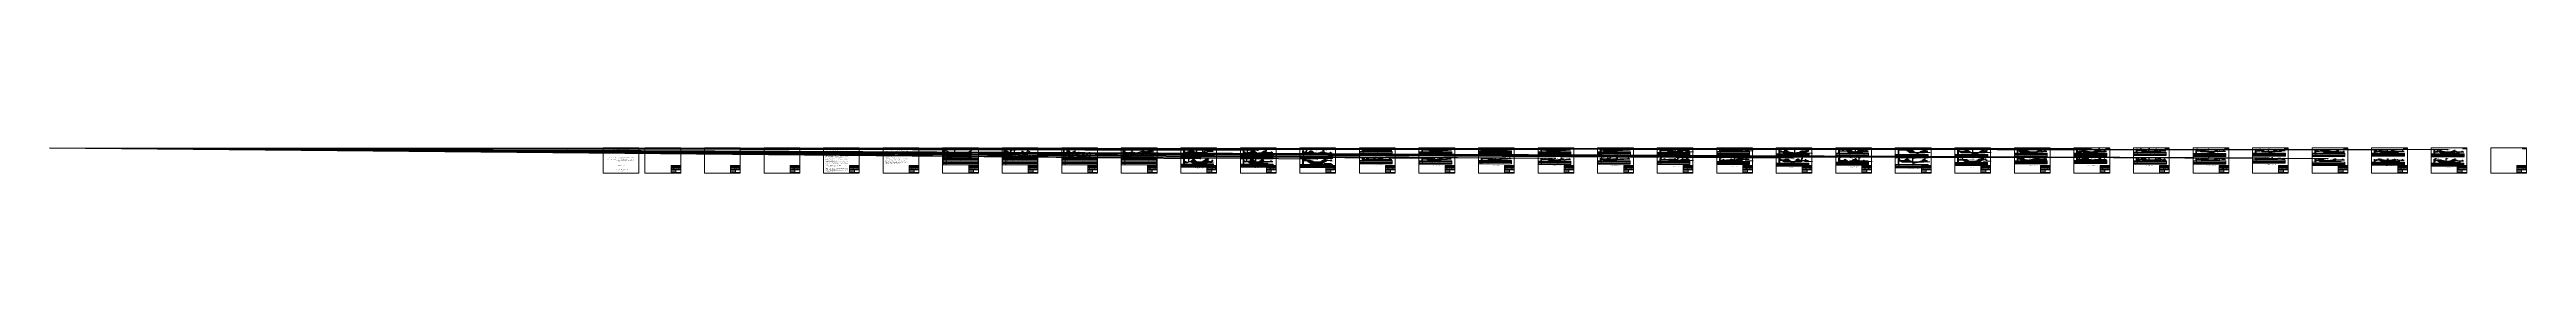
# Model space of a CAD drawing. Header units: inches. Extents: x 0 to 416000, y -4242 to 7.
import ezdxf

# ---------------------------------------------------------------- set-up
doc = ezdxf.new("R2010")
doc.units = ezdxf.units.IN
doc.header["$LTSCALE"] = 7
doc.header["$MEASUREMENT"] = 0
for name, pattern in [('ACAD_ISO14W100', [24, 12, -3, 0, -3, 0, -3, 0, -3]), ('ACAD_ISO15W100', [39, 12, -3, 12, -3, 0, -3, 0, -3, 0, -3]), ('DASHDOT2', [0.5, 0.25, -0.125, 0, -0.125]), ('DASHED', [0.75, 0.5, -0.25]), ('DASHED2', [0.375, 0.25, -0.125])]:
    doc.linetypes.add(name, pattern=pattern)
for name, color, linetype, lineweight in [('Cross section Data Border', 7, 'Continuous', 9), ('Cross Section Labels', 7, 'Continuous', 9), ('Design Bed Level Long Section', 7, 'ACAD_ISO14W100', 25), ('Design_Bed_Level for Xsection', 7, 'DASHED', 25), ('Existing Bed Level for Long Section', 7, 'DASHDOT2', 25), ('Existing Left Bank of Long section', 7, 'DASHED2', 25), ('Existing Right Bank of Long Section', 7, 'ACAD_ISO15W100', 25), ('Existing_Bed_Level for Xsection', 7, 'Continuous', 25), ('Long Section Border', 7, 'Continuous', 9), ('Long Section Labels', 7, 'Continuous', 9), ('Vscale for Long Section', 7, 'Continuous', 9)]:
    doc.layers.add(name, color=color, linetype=linetype, lineweight=lineweight)
doc.styles.get("Standard").update_dxf_attribs({"font": 'arial.ttf'})
doc.dimstyles.get("Standard").update_dxf_attribs({"dimtxt": 0.18, "dimasz": 0.18, "dimexe": 0.18, "dimexo": 0.0625, "dimgap": 0.09, "dimtad": 0, "dimtih": 1, "dimtoh": 1, "dimdec": 4, "dimzin": 0, "dimdsep": 46, "dimtxsty": 'Standard', "dimcen": 0.09, "dimadec": 0, "dimazin": 0, "dimtfac": 1, "dimtdec": 4, "dimtofl": 0, "dimtmove": 0, "dimatfit": 3, "dimfxl": 1, "dimtolj": 1, "dimtzin": 0, "dimarcsym": 0})

msp = doc.modelspace()

# ---------------------------------------------------------------- hatches: boundary and pattern name
at = {"layer": 'Existing_Bed_Level for Xsection'}
h = msp.add_hatch(dxfattribs=at)
h.set_pattern_fill('ANSI31', color=256, scale=399, style=0)
h.paths.add_polyline_path([(191419, -620), (191542, -702), (191664, -783), (191797, -783), (191996, -783), (192130, -783), (192396, -783), (192644, -783), (192396, -696), (192130, -592), (191996, -430), (191797, -362), (191664, -500), (191542, -560)])
h = msp.add_hatch(dxfattribs=at)
h.set_pattern_fill('ANSI31', color=256, scale=453, style=0)
h.paths.add_polyline_path([(191639, -2270), (191657, -2282), (191837, -2402), (191959, -2483), (192034, -2534), (192110, -2534), (192261, -2534), (192563, -2534), (192865, -2534), (193167, -2534), (193318, -2534), (193620, -2534), (193922, -2534), (194073, -2534), (194148, -2534), (194300, -2534), (194375, -2483), (194515, -2390), (194526, -2383), (194730, -2247), (194526, -2180), (194515, -2165), (194375, -1986), (194300, -1976), (194148, -1954), (194073, -2039), (193922, -2189), (193620, -2364), (193318, -2397), (193167, -2409), (192865, -2382), (192563, -2269), (192261, -1963), (192110, -1935), (192034, -1973), (191959, -2012), (191837, -2117), (191657, -2270)])
h = msp.add_hatch(dxfattribs=at)
h.set_pattern_fill('ANSI31', color=256, scale=399, style=0)
h.paths.add_polyline_path([(193611, -783), (193659, -783), (193716, -745), (193774, -707), (193716, -734), (193659, -761)])
h = msp.add_hatch(dxfattribs=at)
h.set_pattern_fill('ANSI31', color=256, scale=399, style=0)
h.paths.add_polyline_path([(194079, -503), (194124, -473), (194213, -413), (194124, -415)])
h = msp.add_hatch(dxfattribs=at)
h.set_pattern_fill('ANSI31', color=256, scale=372, style=0)
h.paths.add_polyline_path([(201256, -2298), (201344, -2357), (201455, -2431), (201592, -2522), (201654, -2563), (201716, -2563), (201840, -2563), (202088, -2563), (202212, -2563), (202336, -2563), (202584, -2563), (202832, -2563), (203080, -2563), (203328, -2563), (203452, -2563), (203514, -2563), (203576, -2522), (203740, -2413), (203762, -2398), (203966, -2262), (203762, -2052), (203740, -2049), (203576, -2031), (203514, -2079), (203452, -2128), (203328, -2252), (203080, -2388), (202832, -2424), (202584, -2350), (202336, -2182), (202212, -2078), (202088, -1993), (201840, -1975), (201716, -2112), (201654, -2171), (201592, -2231), (201455, -2267), (201344, -2296)])
h = msp.add_hatch(dxfattribs=at)
h.set_pattern_fill('ANSI31', color=256, scale=441, style=0)
h.paths.add_polyline_path([(201303, -800), (201482, -920), (201540, -958), (201776, -1116), (201850, -1116), (202290, -1116), (202584, -1116), (202878, -1116), (203026, -1116), (203320, -1116), (203614, -1116), (203834, -1116), (203981, -1116), (204128, -1018), (204242, -941), (204422, -822), (204504, -767), (204422, -764), (204242, -670), (204128, -610), (203981, -563), (203834, -637), (203614, -800), (203320, -908), (203026, -908), (202878, -915), (202584, -783), (202290, -529), (201850, -551), (201776, -695), (201540, -778), (201482, -798)])
h = msp.add_hatch(dxfattribs=at)
h.set_pattern_fill('ANSI31', color=256, scale=372, style=0)
h.paths.add_polyline_path([(211168, -2127), (211344, -2244), (211535, -2371), (211716, -2492), (211902, -2616), (212088, -2616), (212460, -2616), (212832, -2616), (213204, -2616), (213576, -2616), (213762, -2616), (213948, -2492), (214157, -2353), (214320, -2244), (214552, -2089), (214320, -2089), (214157, -2084), (213948, -2077), (213762, -2197), (213576, -2317), (213204, -2424), (212832, -2422), (212460, -2387), (212088, -2233), (211902, -2187), (211716, -2141), (211535, -2135), (211344, -2129)])
h = msp.add_hatch(dxfattribs=at)
h.set_pattern_fill('ANSI31', color=256, scale=372, style=0)
h.paths.add_polyline_path([(211324, -788), (211344, -801), (211551, -939), (211592, -967), (211716, -1049), (211778, -1091), (211964, -1091), (212088, -1091), (212336, -1091), (212584, -1091), (212708, -1091), (212832, -1091), (213080, -1091), (213328, -1091), (213576, -1091), (213638, -1091), (213762, -1008), (213886, -925), (213899, -917), (214010, -843), (214160, -742), (214010, -626), (213899, -757), (213886, -773), (213762, -771), (213638, -733), (213576, -714), (213328, -819), (213080, -886), (212832, -924), (212708, -903), (212584, -902), (212336, -812), (212088, -626), (211964, -558), (211778, -558), (211716, -558), (211592, -705), (211551, -718), (211344, -788)])
h = msp.add_hatch(dxfattribs=at)
h.set_pattern_fill('ANSI31', color=256, scale=315, style=0)
h.paths.add_polyline_path([(221265, -1901), (221352, -1959), (221440, -2018), (221545, -2018), (221860, -2018), (222070, -2018), (222280, -2018), (222490, -2018), (222700, -2018), (222910, -2018), (223120, -2018), (223435, -2018), (223540, -2018), (223645, -1948), (223695, -1914), (223750, -1878), (223850, -1811), (223750, -1813), (223695, -1804), (223645, -1796), (223540, -1840), (223435, -1885), (223120, -1896), (222910, -1952), (222700, -1969), (222490, -1995), (222280, -1969), (222070, -1950), (221860, -1934), (221545, -1879), (221440, -1796), (221352, -1848)])
h = msp.add_hatch(dxfattribs=at)
h.set_pattern_fill('ANSI31', color=256, scale=345, style=0)
h.paths.add_polyline_path([(221730, -412), (221750, -425), (221797, -457), (221865, -502), (221868, -502), (221865, -501), (221797, -448), (221750, -411)])
h = msp.add_hatch(dxfattribs=at)
h.set_pattern_fill('ANSI31', color=256, scale=345, style=0)
h.paths.add_polyline_path([(222004, -502), (222095, -502), (222325, -502), (222785, -502), (223015, -502), (223475, -502), (223705, -502), (223935, -502), (224050, -502), (224165, -502), (224259, -439), (224353, -376), (224259, -346), (224165, -317), (224050, -318), (223935, -444), (223705, -443), (223475, -449), (223015, -487), (222785, -476), (222325, -420), (222095, -411)])
h = msp.add_hatch(dxfattribs=at)
h.set_pattern_fill('ANSI31', color=256, scale=345, style=0)
h.paths.add_polyline_path([(231251, -1848), (231328, -1899), (231405, -1950), (231750, -1950), (231865, -1950), (231980, -1950), (232210, -1950), (232417, -1950), (232210, -1897), (231980, -1864), (231865, -1824), (231750, -1862), (231405, -1850), (231328, -1849)])
h = msp.add_hatch(dxfattribs=at)
h.set_pattern_fill('ANSI31', color=256, scale=324, style=0)
h.paths.add_polyline_path([(231641, -323), (231714, -372), (231788, -421), (231896, -421), (232112, -421), (232328, -421), (232408, -421), (232328, -395), (232112, -346), (231896, -310), (231788, -315), (231714, -319)])
h = msp.add_hatch(dxfattribs=at)
h.set_pattern_fill('ANSI31', color=256, scale=345, style=0)
h.paths.add_polyline_path([(232921, -1950), (233015, -1950), (233245, -1950), (233360, -1950), (233475, -1950), (233705, -1950), (233783, -1898), (233861, -1846), (233783, -1847), (233705, -1848), (233475, -1835), (233360, -1863), (233245, -1879), (233015, -1919)])
h = msp.add_hatch(dxfattribs=at)
h.set_pattern_fill('ANSI31', color=256, scale=324, style=0)
h.paths.add_polyline_path([(232974, -421), (233084, -421), (233300, -421), (233624, -421), (233840, -421), (233948, -421), (234029, -367), (234110, -314), (234029, -311), (233948, -309), (233840, -306), (233624, -342), (233300, -374), (233084, -394)])
h = msp.add_hatch(dxfattribs=at)
h.set_pattern_fill('ANSI31', color=256, scale=339, style=0)
h.paths.add_polyline_path([(241508, -1809), (241562, -1846), (241617, -1882), (241956, -1882), (242295, -1882), (242437, -1882), (242295, -1827), (241956, -1824), (241617, -1811), (241562, -1810)])
h = msp.add_hatch(dxfattribs=at)
h.set_pattern_fill('ANSI31', color=256, scale=339, style=0)
h.paths.add_polyline_path([(241584, -250), (241657, -299), (241730, -348), (242069, -348), (242182, -348), (242408, -348), (242634, -348), (242743, -348), (242634, -293), (242408, -290), (242182, -223), (242069, -246), (241730, -252), (241657, -251)])
h = msp.add_hatch(dxfattribs=at)
h.set_pattern_fill('ANSI31', color=256, scale=339, style=0)
h.paths.add_polyline_path([(243002, -348), (243086, -348), (243538, -348), (243877, -348), (243990, -348), (244066, -297), (244142, -246), (244066, -247), (243990, -247), (243877, -248), (243538, -293), (243086, -313)])
h = msp.add_hatch(dxfattribs=at)
h.set_pattern_fill('ANSI31', color=256, scale=339, style=0)
h.paths.add_polyline_path([(243549, -1882), (243651, -1882), (243877, -1882), (243962, -1826), (244046, -1769), (243962, -1769), (243877, -1769), (243651, -1865)])
h = msp.add_hatch(dxfattribs=at)
h.set_pattern_fill('ANSI31', color=256, scale=297, style=0)
h.paths.add_polyline_path([(251637, -1921), (251712, -1971), (251788, -2021), (252085, -2021), (252283, -2021), (252382, -2021), (252580, -2021), (252759, -2021), (252580, -1992), (252382, -1926), (252283, -1928), (252085, -1923), (251788, -1922), (251712, -1921)])
h = msp.add_hatch(dxfattribs=at)
h.set_pattern_fill('ANSI31', color=256, scale=324, style=0)
h.paths.add_polyline_path([(252382, -441), (252436, -441), (252652, -441), (252976, -441), (253084, -441), (253408, -441), (253732, -441), (253817, -384), (253902, -327), (253817, -315), (253732, -303), (253408, -329), (253084, -331), (252976, -339), (252652, -384), (252436, -420)])
h = msp.add_hatch(dxfattribs=at)
h.set_pattern_fill('ANSI31', color=256, scale=297, style=0)
h.paths.add_polyline_path([(253448, -2021), (253570, -2021), (253768, -2021), (253853, -1965), (253937, -1909), (253853, -1931), (253768, -1954), (253570, -1985)])
h = msp.add_hatch(dxfattribs=at)
h.set_pattern_fill('ANSI31', color=256, scale=315, style=0)
h.paths.add_polyline_path([(260870, -1875), (260915, -1905), (260945, -1925), (261020, -1975), (261230, -1975), (261545, -1975), (261650, -1975), (261755, -1975), (261860, -1975), (262023, -1975), (261860, -1852), (261755, -1712), (261650, -1718), (261545, -1848), (261230, -1892), (261020, -1881), (260945, -1877), (260915, -1875)])
h = msp.add_hatch(dxfattribs=at)
h.set_pattern_fill('ANSI31', color=256, scale=339, style=0)
h.paths.add_polyline_path([(260899, -332), (260939, -358), (260976, -383), (261052, -434), (261278, -434), (261617, -434), (261730, -434), (261899, -434), (261730, -301), (261617, -265), (261278, -337), (261052, -333), (260976, -332), (260939, -331)])
h = msp.add_hatch(dxfattribs=at)
h.set_pattern_fill('ANSI31', color=256, scale=315, style=0)
h.paths.add_polyline_path([(262351, -1975), (262385, -1975), (262490, -1975), (262700, -1975), (262910, -1975), (263120, -1975), (263197, -1923), (263225, -1905), (263275, -1872), (263225, -1873), (263197, -1873), (263120, -1873), (262910, -1873), (262700, -1873), (262490, -1871), (262385, -1951)])
h = msp.add_hatch(dxfattribs=at)
h.set_pattern_fill('ANSI31', color=256, scale=339, style=0)
h.paths.add_polyline_path([(262563, -434), (262634, -434), (262860, -434), (262973, -434), (263199, -434), (263312, -434), (263402, -374), (263492, -314), (263402, -312), (263312, -311), (263199, -309), (262973, -386), (262860, -406), (262634, -395)])
h = msp.add_hatch(dxfattribs=at)
h.set_pattern_fill('ANSI31', color=256, scale=315, style=0)
h.paths.add_polyline_path([(271648, -453), (271650, -455), (271806, -559), (271965, -665), (272175, -665), (272385, -665), (272595, -665), (272805, -665), (273015, -665), (273225, -665), (273330, -665), (273435, -665), (273540, -665), (273645, -665), (273750, -665), (273855, -665), (274065, -665), (274235, -551), (274380, -455), (274404, -438), (274380, -438), (274235, -439), (274065, -440), (273855, -446), (273750, -450), (273645, -361), (273540, -472), (273435, -491), (273330, -595), (273225, -590), (273015, -600), (272805, -531), (272595, -444), (272385, -361), (272175, -400), (271965, -451), (271806, -452), (271650, -453)])
h = msp.add_hatch(dxfattribs=at)
h.set_pattern_fill('ANSI31', color=256, scale=414, style=0)
h.paths.add_polyline_path([(271919, -1975), (271980, -2016), (272019, -2042), (272118, -2108), (272532, -2108), (272670, -2108), (272808, -2108), (272946, -2108), (273222, -2108), (273498, -2108), (273774, -2108), (274050, -2108), (274326, -2108), (274602, -2108), (274878, -2108), (274994, -2031), (275110, -1954), (274994, -1953), (274878, -1952), (274602, -1952), (274326, -1846), (274050, -1988), (273774, -2094), (273498, -2088), (273222, -2018), (272946, -1855), (272808, -1962), (272670, -1977), (272532, -1974), (272118, -1975), (272019, -1975), (271980, -1975)])
h = msp.add_hatch(dxfattribs=at)
h.set_pattern_fill('ANSI31', color=256, scale=486, style=0)
h.paths.add_polyline_path([(280693, -346), (280808, -423), (280924, -500), (281248, -500), (281572, -500), (281873, -500), (281572, -449), (281248, -272), (280924, -352), (280808, -349)])
h = msp.add_hatch(dxfattribs=at)
h.set_pattern_fill('ANSI31', color=256, scale=339, style=0)
h.paths.add_polyline_path([(281653, -2036), (281730, -2087), (281748, -2099), (281843, -2163), (282182, -2163), (282295, -2163), (282408, -2163), (282464, -2163), (282521, -2163), (282634, -2163), (282747, -2163), (282860, -2163), (282973, -2163), (283086, -2163), (283199, -2163), (283312, -2163), (283538, -2163), (283651, -2163), (283764, -2163), (284103, -2163), (284300, -2032), (284329, -2012), (284496, -1901), (284329, -1901), (284300, -1899), (284103, -1892), (283764, -1896), (283651, -1911), (283538, -1918), (283312, -1959), (283199, -2024), (283086, -2085), (282973, -2132), (282860, -2099), (282747, -2029), (282634, -1979), (282521, -1894), (282464, -1869), (282408, -1862), (282295, -1959), (282182, -2037), (281843, -2036), (281748, -2036), (281730, -2036)])
h = msp.add_hatch(dxfattribs=at)
h.set_pattern_fill('ANSI31', color=256, scale=486, style=0)
h.paths.add_polyline_path([(281908, -500), (282220, -500), (282544, -500), (282868, -500), (283192, -500), (283516, -500), (283840, -500), (284164, -500), (284304, -406), (284445, -313), (284304, -313), (284164, -313), (283840, -313), (283516, -314), (283192, -324), (282868, -255), (282544, -308), (282220, -397)])
h = msp.add_hatch(dxfattribs=at)
h.set_pattern_fill('ANSI31', color=256, scale=426, style=0)
h.paths.add_polyline_path([(291008, -2087), (291159, -2187), (291168, -2193), (291310, -2288), (291452, -2288), (291594, -2288), (291665, -2288), (292020, -2288), (292304, -2288), (292443, -2288), (292304, -2194), (292020, -1946), (291665, -1933), (291594, -1907), (291452, -1982), (291310, -2036), (291168, -2089), (291159, -2089)])
h = msp.add_hatch(dxfattribs=at)
h.set_pattern_fill('ANSI31', color=256, scale=519, style=0)
h.paths.add_polyline_path([(291052, -640), (291215, -749), (291292, -800), (291378, -857), (291465, -857), (291638, -857), (291724, -857), (292070, -857), (292416, -857), (292762, -857), (293036, -857), (292762, -803), (292416, -766), (292070, -725), (291724, -443), (291638, -412), (291465, -395), (291378, -518), (291292, -642), (291215, -641)])
h = msp.add_hatch(dxfattribs=at)
h.set_pattern_fill('ANSI31', color=256, scale=426, style=0)
h.paths.add_polyline_path([(292704, -2288), (292730, -2288), (292755, -2288), (292730, -2266)])
h = msp.add_hatch(dxfattribs=at)
h.set_pattern_fill('ANSI31', color=256, scale=426, style=0)
h.paths.add_polyline_path([(293082, -2288), (293156, -2288), (293298, -2288), (293440, -2288), (293582, -2288), (293724, -2288), (293866, -2288), (294008, -2288), (294150, -2288), (294297, -2190), (294444, -2092), (294297, -2092), (294150, -2092), (294008, -2092), (293866, -2035), (293724, -1899), (293582, -1917), (293440, -1997), (293298, -2163), (293156, -2214)])
h = msp.add_hatch(dxfattribs=at)
h.set_pattern_fill('ANSI31', color=256, scale=519, style=0)
h.paths.add_polyline_path([(293202, -857), (293454, -857), (293800, -857), (294146, -857), (294233, -857), (294406, -857), (294752, -857), (294838, -857), (295080, -696), (295098, -684), (295322, -535), (295098, -536), (295080, -537), (294838, -543), (294752, -545), (294406, -517), (294233, -517), (294146, -609), (293800, -808), (293454, -818)])
h = msp.add_hatch(dxfattribs=at)
h.set_pattern_fill('ANSI31', color=256, scale=447, style=0)
h.paths.add_polyline_path([(300745, -2161), (300822, -2212), (300898, -2263), (301345, -2263), (301494, -2263), (301792, -2263), (301941, -2263), (302032, -2263), (301941, -2242), (301792, -2106), (301494, -1921), (301345, -2160), (300898, -2161), (300822, -2161)])
h = msp.add_hatch(dxfattribs=at)
h.set_pattern_fill('ANSI31', color=256, scale=372, style=0)
h.paths.add_polyline_path([(301823, -484), (301840, -495), (301956, -572), (302088, -661), (302336, -661), (302460, -661), (302522, -661), (302832, -661), (302956, -661), (302972, -661), (302956, -645), (302832, -595), (302522, -326), (302460, -328), (302336, -483), (302088, -483), (301956, -484), (301840, -484)])
h = msp.add_hatch(dxfattribs=at)
h.set_pattern_fill('ANSI31', color=256, scale=447, style=0)
h.paths.add_polyline_path([(302176, -2263), (302388, -2263), (302686, -2263), (302835, -2263), (303133, -2263), (303282, -2263), (303356, -2263), (303654, -2263), (303878, -2263), (303927, -2230), (303952, -2213), (303976, -2197), (303952, -2197), (303927, -2191), (303878, -2178), (303654, -2123), (303356, -1852), (303282, -1849), (303133, -1930), (302835, -2041), (302686, -2178), (302388, -2230)])
h = msp.add_hatch(dxfattribs=at)
h.set_pattern_fill('ANSI31', color=256, scale=372, style=0)
h.paths.add_polyline_path([(303494, -661), (303514, -661), (303638, -661), (303762, -661), (303886, -661), (303948, -661), (304196, -661), (304444, -661), (304568, -661), (304683, -584), (304798, -507), (304683, -498), (304568, -489), (304444, -479), (304196, -326), (303948, -360), (303886, -434), (303762, -440), (303638, -561), (303514, -649)])
h = msp.add_hatch(dxfattribs=at)
h.set_pattern_fill('ANSI31', color=256, scale=540, style=0)
h.paths.add_polyline_path([(310859, -2153), (310999, -2247), (311140, -2341), (311500, -2341), (311680, -2341), (311860, -2341), (311950, -2341), (312040, -2341), (312400, -2341), (312760, -2341), (312800, -2341), (312760, -2274), (312400, -2157), (312040, -1896), (311950, -1883), (311860, -1887), (311680, -1982), (311500, -2157), (311140, -2155), (310999, -2154)])
h = msp.add_hatch(dxfattribs=at)
h.set_pattern_fill('ANSI31', color=256, scale=372, style=0)
h.paths.add_polyline_path([(311831, -334), (311840, -340), (312146, -544), (312460, -754), (312708, -754), (312832, -754), (312956, -754), (313204, -754), (313318, -754), (313204, -690), (312956, -449), (312832, -400), (312708, -422), (312460, -342), (312146, -338), (311840, -334)])
h = msp.add_hatch(dxfattribs=at)
h.set_pattern_fill('ANSI31', color=256, scale=540, style=0)
h.paths.add_polyline_path([(313998, -2341), (314200, -2341), (314560, -2341), (314740, -2341), (314893, -2239), (315046, -2137), (314893, -2043), (314740, -1950), (314560, -2182), (314200, -2290)])
h = msp.add_hatch(dxfattribs=at)
h.set_pattern_fill('ANSI31', color=256, scale=372, style=0)
h.paths.add_polyline_path([(314067, -754), (314196, -754), (314444, -754), (314692, -754), (314754, -754), (314816, -754), (314940, -754), (315043, -685), (315147, -616), (315043, -550), (314940, -485), (314816, -406), (314754, -449), (314692, -494), (314444, -573), (314196, -669)])
h = msp.add_hatch(dxfattribs=at)
h.set_pattern_fill('ANSI31', color=256, scale=582, style=0)
h.paths.add_polyline_path([(320823, -600), (320954, -687), (321085, -775), (321570, -775), (321764, -775), (321958, -775), (322055, -775), (322249, -775), (322623, -775), (322249, -496), (322055, -293), (321958, -250), (321764, -393), (321570, -603), (321085, -601), (320954, -600)])
h = msp.add_hatch(dxfattribs=at)
h.set_pattern_fill('ANSI31', color=256, scale=393, style=0)
h.paths.add_polyline_path([(321331, -2008), (321489, -2114), (321517, -2132), (321648, -2219), (321910, -2219), (322172, -2219), (322357, -2219), (322172, -2045), (321910, -1932), (321648, -1983), (321517, -2009), (321489, -2009)])
h = msp.add_hatch(dxfattribs=at)
h.set_pattern_fill('ANSI31', color=256, scale=393, style=0)
h.paths.add_polyline_path([(323540, -2219), (323744, -2219), (323875, -2219), (324006, -2219), (324137, -2219), (324268, -2219), (324530, -2045), (324544, -2035), (324792, -1870), (324820, -1852), (324792, -1842), (324544, -1850), (324530, -1850), (324268, -1876), (324137, -1888), (324006, -1928), (323875, -2034), (323744, -2176)])
h = msp.add_hatch(dxfattribs=at)
h.set_pattern_fill('ANSI31', color=256, scale=582, style=0)
h.paths.add_polyline_path([(324094, -775), (324189, -775), (324577, -775), (324674, -775), (324868, -775), (324965, -775), (325109, -679), (325254, -582), (325109, -587), (324965, -592), (324868, -595), (324674, -293), (324577, -409), (324189, -725)])
h = msp.add_hatch(dxfattribs=at)
h.set_pattern_fill('ANSI31', color=256, scale=426, style=0)
h.paths.add_polyline_path([(330715, -438), (330871, -541), (331026, -645), (331310, -645), (331594, -645), (331736, -645), (331878, -645), (331949, -645), (332162, -645), (332446, -645), (332619, -645), (332446, -596), (332162, -528), (331949, -323), (331878, -319), (331736, -323), (331594, -416), (331310, -426), (331026, -431), (330871, -434)])
h = msp.add_hatch(dxfattribs=at)
h.set_pattern_fill('ANSI31', color=256, scale=393, style=0)
h.paths.add_polyline_path([(330918, -1837), (331086, -1950), (331255, -2062), (331517, -2062), (331779, -2062), (332041, -2062), (332181, -2062), (332041, -2049), (331779, -2006), (331517, -1845), (331255, -1832), (331086, -1835)])
h = msp.add_hatch(dxfattribs=at)
h.set_pattern_fill('ANSI31', color=256, scale=393, style=0)
h.paths.add_polyline_path([(332432, -2062), (332565, -2062), (332827, -2062), (333089, -2062), (333351, -2062), (333744, -2062), (333875, -2062), (334034, -1956), (334137, -1887), (334192, -1850), (334137, -1850), (334034, -1851), (333875, -1852), (333744, -1853), (333351, -1852), (333089, -1913), (332827, -2004), (332565, -2051)])
h = msp.add_hatch(dxfattribs=at)
h.set_pattern_fill('ANSI31', color=256, scale=426, style=0)
h.paths.add_polyline_path([(333700, -645), (333866, -645), (333998, -556), (334130, -468), (333998, -536), (333866, -603)])
h = msp.add_hatch(dxfattribs=at)
h.set_pattern_fill('ANSI31', color=256, scale=426, style=0)
h.paths.add_polyline_path([(334163, -447), (334292, -361), (334315, -345), (334292, -329)])
h = msp.add_hatch(dxfattribs=at)
h.set_pattern_fill('ANSI31', color=256, scale=363, style=0)
h.paths.add_polyline_path([(341372, -529), (341447, -579), (341470, -594), (341568, -659), (341628, -659), (341810, -659), (342052, -659), (342294, -659), (342536, -659), (342616, -659), (342536, -633), (342294, -604), (342052, -535), (341810, -304), (341628, -321), (341568, -374), (341470, -461), (341447, -482)])
h = msp.add_hatch(dxfattribs=at)
h.set_pattern_fill('ANSI31', color=256, scale=363, style=0)
h.paths.add_polyline_path([(341476, -1878), (341583, -1949), (341689, -2020), (341931, -2020), (342173, -2020), (342415, -2020), (342657, -2020), (342899, -2020), (342918, -2020), (342899, -2018), (342657, -1985), (342415, -1884), (342173, -1737), (341931, -1740), (341689, -1828), (341583, -1853)])
h = msp.add_hatch(dxfattribs=at)
h.set_pattern_fill('ANSI31', color=256, scale=363, style=0)
h.paths.add_polyline_path([(343300, -659), (343504, -659), (343625, -659), (343806, -659), (343988, -659), (344048, -619), (344181, -531), (344230, -498), (344374, -402), (344230, -315), (344181, -323), (344048, -347), (343988, -347), (343806, -348), (343625, -439), (343504, -595)])
h = msp.add_hatch(dxfattribs=at)
h.set_pattern_fill('ANSI31', color=256, scale=363, style=0)
h.paths.add_polyline_path([(343464, -2020), (343625, -2020), (343867, -2020), (344109, -2020), (344230, -1939), (344270, -1912), (344412, -1818), (344432, -1805), (344412, -1747), (344270, -1785), (344230, -1796), (344109, -1914), (343867, -1978), (343625, -2009)])
h = msp.add_hatch(dxfattribs=at)
h.set_pattern_fill('ANSI31', color=256, scale=330, style=0)
h.paths.add_polyline_path([(351260, -382), (351370, -456), (351480, -529), (351590, -529), (351700, -529), (351920, -529), (352140, -529), (352238, -529), (352140, -477), (351920, -338), (351700, -267), (351590, -345), (351480, -357), (351370, -370)])
h = msp.add_hatch(dxfattribs=at)
h.set_pattern_fill('ANSI31', color=256, scale=324, style=0)
h.paths.add_polyline_path([(351387, -1871), (351479, -1933), (351572, -1995), (351680, -1995), (351788, -1995), (352004, -1995), (352193, -1995), (352004, -1879), (351788, -1731), (351680, -1730), (351572, -1782), (351479, -1827)])
h = msp.add_hatch(dxfattribs=at)
h.set_pattern_fill('ANSI31', color=256, scale=330, style=0)
h.paths.add_polyline_path([(353481, -529), (353680, -529), (353755, -479), (353830, -429), (353755, -454), (353680, -479)])
h = msp.add_hatch(dxfattribs=at)
h.set_pattern_fill('ANSI31', color=256, scale=324, style=0)
h.paths.add_polyline_path([(353593, -1995), (353732, -1995), (353768, -1971), (353805, -1946), (353768, -1947), (353732, -1948)])
h = msp.add_hatch(dxfattribs=at)
h.set_pattern_fill('ANSI31', color=256, scale=363, style=0)
h.paths.add_polyline_path([(361148, -484), (361205, -522), (361237, -543), (361326, -602), (361447, -602), (361689, -602), (361870, -602), (362052, -602), (362254, -602), (362052, -395), (361870, -308), (361689, -447), (361447, -475), (361326, -480), (361237, -484), (361205, -485)])
h = msp.add_hatch(dxfattribs=at)
h.set_pattern_fill('ANSI31', color=256, scale=324, style=0)
h.paths.add_polyline_path([(361359, -1937), (361411, -1972), (361464, -2007), (361680, -2007), (361896, -2007), (362112, -2007), (362328, -2007), (362395, -2007), (362328, -1976), (362112, -1902), (361896, -1818), (361680, -1740), (361464, -1872), (361411, -1904)])
h = msp.add_hatch(dxfattribs=at)
h.set_pattern_fill('ANSI31', color=256, scale=324, style=0)
h.paths.add_polyline_path([(363515, -2007), (363624, -2007), (363721, -1942), (363818, -1878), (363721, -1929), (363624, -1981)])
h = msp.add_hatch(dxfattribs=at)
h.set_pattern_fill('ANSI31', color=256, scale=363, style=0)
h.paths.add_polyline_path([(363616, -602), (363746, -602), (363903, -497), (364048, -401), (364061, -392), (364048, -330), (363903, -394), (363746, -463)])
h = msp.add_hatch(dxfattribs=at)
h.set_pattern_fill('ANSI31', color=256, scale=324, style=0)
h.paths.add_polyline_path([(371313, -404), (371443, -490), (371464, -505), (371572, -577), (371788, -577), (371936, -577), (371788, -464), (371572, -315), (371464, -319), (371443, -331)])
h = msp.add_hatch(dxfattribs=at)
h.set_pattern_fill('ANSI31', color=256, scale=192, style=0)
h.paths.add_polyline_path([(371852, -1831), (371898, -1862), (371944, -1892), (372032, -1892), (371944, -1818), (371898, -1825)])
h = msp.add_hatch(dxfattribs=at)
h.set_pattern_fill('ANSI31', color=256, scale=192, style=0)
h.paths.add_polyline_path([(372794, -1892), (373096, -1892), (373196, -1892), (373096, -1835)])
h = msp.add_hatch(dxfattribs=at)
h.set_pattern_fill('ANSI31', color=256, scale=324, style=0)
h.paths.add_polyline_path([(373449, -577), (373516, -577), (373732, -577), (373906, -461), (373948, -433), (374079, -345), (373948, -380), (373906, -396), (373732, -463), (373516, -546)])
h = msp.add_hatch(dxfattribs=at)
h.set_pattern_fill('ANSI31', color=256, scale=363, style=0)
h.paths.add_polyline_path([(381137, -2059), (381292, -2162), (381447, -2266), (381568, -2266), (381810, -2266), (381931, -2266), (382052, -2266), (382294, -2266), (382415, -2266), (382536, -2266), (382657, -2266), (382778, -2266), (383020, -2266), (383262, -2266), (383504, -2266), (383625, -2266), (383746, -2185), (383835, -2126), (383867, -2104), (384045, -1986), (383867, -1963), (383835, -1951), (383746, -1917), (383625, -1970), (383504, -2049), (383262, -2090), (383020, -2107), (382778, -2158), (382657, -2164), (382536, -2160), (382415, -2148), (382294, -2137), (382052, -2088), (381931, -1970), (381810, -1923), (381568, -1985), (381447, -2006), (381292, -2032)])
h = msp.add_hatch(dxfattribs=at)
h.set_pattern_fill('ANSI31', color=256, scale=363, style=0)
h.paths.add_polyline_path([(381662, -474), (381689, -492), (381857, -604), (382052, -734), (382294, -734), (382415, -734), (382657, -734), (382899, -734), (383141, -734), (383383, -734), (383625, -734), (383867, -734), (384109, -734), (384230, -734), (384334, -665), (384351, -654), (384439, -595), (384351, -469), (384334, -475), (384230, -514), (384109, -538), (383867, -630), (383625, -659), (383383, -659), (383141, -619), (382899, -560), (382657, -510), (382415, -403), (382294, -357), (382052, -436), (381857, -454), (381689, -470)])
h = msp.add_hatch(dxfattribs=at)
h.set_pattern_fill('ANSI31', color=256, scale=324, style=0)
h.paths.add_polyline_path([(391235, -1950), (391248, -1959), (391457, -2099), (391680, -2247), (391896, -2247), (392112, -2247), (392328, -2247), (392544, -2247), (392652, -2247), (392868, -2247), (393084, -2247), (393300, -2247), (393408, -2247), (393516, -2247), (393624, -2247), (393787, -2139), (393840, -2103), (393949, -2030), (393840, -2028), (393787, -2030), (393624, -2034), (393516, -1980), (393408, -2067), (393300, -2090), (393084, -2103), (392868, -2108), (392652, -2112), (392544, -2110), (392328, -2099), (392112, -2083), (391896, -2040), (391680, -1956), (391457, -1948), (391248, -1941)])
h = msp.add_hatch(dxfattribs=at)
h.set_pattern_fill('ANSI31', color=256, scale=324, style=0)
h.paths.add_polyline_path([(391275, -530), (391424, -629), (391464, -656), (391572, -728), (391680, -728), (391788, -728), (392004, -728), (392328, -728), (392544, -728), (392760, -728), (392976, -728), (393192, -728), (393300, -728), (393408, -728), (393516, -728), (393624, -656), (393642, -644), (393768, -560), (393642, -558), (393624, -558), (393516, -464), (393408, -418), (393300, -494), (393192, -557), (392976, -593), (392760, -612), (392544, -612), (392328, -598), (392004, -581), (391788, -559), (391680, -462), (391572, -443), (391464, -423), (391424, -446)])
h = msp.add_hatch(dxfattribs=at)
h.set_pattern_fill('ANSI31', color=256, scale=363, style=0)
h.paths.add_polyline_path([(400962, -2078), (401084, -2159), (401205, -2240), (401447, -2401), (401689, -2401), (401931, -2401), (402052, -2401), (402294, -2401), (402536, -2401), (402657, -2401), (402899, -2401), (403141, -2401), (403383, -2401), (403504, -2401), (403625, -2401), (403899, -2219), (404109, -2078), (404172, -2036), (404109, -2003), (403899, -2010), (403625, -2020), (403504, -2063), (403383, -2133), (403141, -2216), (402899, -2272), (402657, -2285), (402536, -2280), (402294, -2250), (402052, -2175), (401931, -2170), (401689, -2066), (401447, -2039), (401205, -2039), (401084, -2039)])
h = msp.add_hatch(dxfattribs=at)
h.set_pattern_fill('ANSI31', color=256, scale=324, style=0)
h.paths.add_polyline_path([(401317, -605), (401356, -630), (401464, -702), (401499, -725), (401680, -846), (401896, -846), (402004, -846), (402220, -846), (402436, -846), (402652, -846), (402868, -846), (403084, -846), (403300, -846), (403408, -846), (403624, -846), (403837, -705), (403840, -702), (404049, -563), (403840, -542), (403837, -542), (403624, -555), (403408, -650), (403300, -681), (403084, -707), (402868, -718), (402652, -720), (402436, -702), (402220, -677), (402004, -633), (401896, -577), (401680, -513), (401499, -482), (401464, -476), (401356, -593)])

# ---------------------------------------------------------------- linework, layer by layer
at = {"layer": 'Cross section Data Border'}
for points in [[(93000, 0), (99000, 0), (99000, -4242), (93000, -4242)], [(100000, 0), (106000, 0), (106000, -4242), (100000, -4242)], [(105340, 0), (106000, 0), (106000, -180), (105340, -180)], [(110000, 0), (116000, 0), (116000, -4242), (110000, -4242)], [(115340, 0), (116000, 0), (116000, -180), (115340, -180)], [(120000, 0), (126000, 0), (126000, -4242), (120000, -4242)], [(125340, 0), (126000, 0), (126000, -180), (125340, -180)], [(130000, 0), (136000, 0), (136000, -4242), (130000, -4242)], [(135340, 0), (136000, 0), (136000, -180), (135340, -180)], [(140000, 0), (146000, 0), (146000, -4242), (140000, -4242)], [(145340, 0), (146000, 0), (146000, -180), (145340, -180)], [(150000, 0), (156000, 0), (156000, -4242), (150000, -4242)], [(155340, 0), (156000, 0), (156000, -180), (155340, -180)], [(160000, 0), (166000, 0), (166000, -4242), (160000, -4242)], [(165340, 0), (166000, 0), (166000, -180), (165340, -180)], [(170000, 0), (176000, 0), (176000, -4242), (170000, -4242)], [(175340, 0), (176000, 0), (176000, -180), (175340, -180)], [(180000, 0), (186000, 0), (186000, -4242), (180000, -4242)], [(185340, 0), (186000, 0), (186000, -180), (185340, -180)], [(190000, 0), (196000, 0), (196000, -4242), (190000, -4242)], [(195340, 0), (196000, 0), (196000, -180), (195340, -180)], [(200000, 0), (206000, 0), (206000, -4242), (200000, -4242)], [(205340, 0), (206000, 0), (206000, -180), (205340, -180)], [(210000, 0), (216000, 0), (216000, -4242), (210000, -4242)], [(215340, 0), (216000, 0), (216000, -180), (215340, -180)], [(220000, 0), (226000, 0), (226000, -4242), (220000, -4242)], [(225340, 0), (226000, 0), (226000, -180), (225340, -180)], [(230000, 0), (236000, 0), (236000, -4242), (230000, -4242)], [(235340, 0), (236000, 0), (236000, -180), (235340, -180)], [(240000, 0), (246000, 0), (246000, -4242), (240000, -4242)], [(245340, 0), (246000, 0), (246000, -180), (245340, -180)], [(250000, 0), (256000, 0), (256000, -4242), (250000, -4242)], [(255340, 0), (256000, 0), (256000, -180), (255340, -180)], [(260000, 0), (266000, 0), (266000, -4242), (260000, -4242)], [(265340, 0), (266000, 0), (266000, -180), (265340, -180)], [(270000, 0), (276000, 0), (276000, -4242), (270000, -4242)], [(275340, 0), (276000, 0), (276000, -180), (275340, -180)], [(280000, 0), (286000, 0), (286000, -4242), (280000, -4242)], [(285340, 0), (286000, 0), (286000, -180), (285340, -180)], [(290000, 0), (296000, 0), (296000, -4242), (290000, -4242)], [(295340, 0), (296000, 0), (296000, -180), (295340, -180)], [(300000, 0), (306000, 0), (306000, -4242), (300000, -4242)], [(305340, 0), (306000, 0), (306000, -180), (305340, -180)], [(310000, 0), (316000, 0), (316000, -4242), (310000, -4242)], [(315340, 0), (316000, 0), (316000, -180), (315340, -180)], [(320000, 0), (326000, 0), (326000, -4242), (320000, -4242)], [(325340, 0), (326000, 0), (326000, -180), (325340, -180)], [(330000, 0), (336000, 0), (336000, -4242), (330000, -4242)], [(335340, 0), (336000, 0), (336000, -180), (335340, -180)], [(340000, 0), (346000, 0), (346000, -4242), (340000, -4242)], [(345340, 0), (346000, 0), (346000, -180), (345340, -180)], [(350000, 0), (356000, 0), (356000, -4242), (350000, -4242)], [(355340, 0), (356000, 0), (356000, -180), (355340, -180)], [(360000, 0), (366000, 0), (366000, -4242), (360000, -4242)], [(365340, 0), (366000, 0), (366000, -180), (365340, -180)], [(370000, 0), (376000, 0), (376000, -4242), (370000, -4242)], [(375340, 0), (376000, 0), (376000, -180), (375340, -180)], [(380000, 0), (386000, 0), (386000, -4242), (380000, -4242)], [(385340, 0), (386000, 0), (386000, -180), (385340, -180)], [(390000, 0), (396000, 0), (396000, -4242), (390000, -4242)], [(395340, 0), (396000, 0), (396000, -180), (395340, -180)], [(400000, 0), (406000, 0), (406000, -4242), (400000, -4242)], [(405340, 0), (406000, 0), (406000, -180), (405340, -180)], [(410000, 0), (416000, 0), (416000, -4242), (410000, -4242)], [(415340, 0), (416000, 0), (416000, -180), (415340, -180)], [(190060, -960), (195514, -960), (195514, -1500), (190060, -1500)], [(190060, -2712), (195492, -2712), (195492, -3252), (190060, -3252)], [(200060, -1289), (205511, -1289), (205511, -1829), (200060, -1829)], [(200060, -2718), (205496, -2718), (205496, -3258), (200060, -3258)], [(210060, -1242), (215496, -1242), (215496, -1782), (210060, -1782)], [(210060, -2768), (215496, -2768), (215496, -3308), (210060, -3308)], [(220060, -628), (225490, -628), (225490, -1168), (220060, -1168)], [(220060, -2138), (225490, -2138), (225490, -2678), (220060, -2678)], [(230060, -649), (235520, -649), (235520, -1189), (230060, -1189)], [(230060, -2187), (235490, -2187), (235490, -2727), (230060, -2727)], [(240060, -467), (245519, -467), (245519, -1007), (240060, -1007)], [(240060, -2112), (245519, -2112), (245519, -2652), (240060, -2652)], [(250060, -662), (255520, -662), (255520, -1202), (250060, -1202)], [(250060, -2228), (255511, -2228), (255511, -2768), (250060, -2768)], [(260060, -659), (265519, -659), (265519, -1199), (260060, -1199)], [(260060, -2187), (265490, -2187), (265490, -2727), (260060, -2727)], [(270060, -771), (275490, -771), (275490, -1311), (270060, -1311)], [(270060, -2227), (275490, -2227), (275490, -2767), (270060, -2767)], [(280060, -627), (285520, -627), (285520, -1167), (280060, -1167)], [(280060, -2267), (285519, -2267), (285519, -2807), (280060, -2807)], [(290060, -983), (295504, -983), (295504, -1523), (290060, -1523)], [(290060, -2542), (295488, -2542), (295488, -3082), (290060, -3082)], [(300060, -888), (305496, -888), (305496, -1428), (300060, -1428)], [(300060, -2373), (305502, -2373), (305502, -2913), (300060, -2913)], [(310060, -1101), (315496, -1101), (315496, -1641), (310060, -1641)], [(310060, -2816), (315520, -2816), (315520, -3356), (310060, -3356)], [(320060, -1085), (325510, -1085), (325510, -1625), (320060, -1625)], [(320060, -2447), (325507, -2447), (325507, -2987), (320060, -2987)], [(330060, -885), (335488, -885), (335488, -1425), (330060, -1425)], [(330060, -2155), (335507, -2155), (335507, -2695), (330060, -2695)], [(340060, -869), (345500, -869), (345500, -1409), (340060, -1409)], [(340060, -2107), (345500, -2107), (345500, -2647), (340060, -2647)], [(350060, -722), (355500, -722), (355500, -1262), (350060, -1262)], [(350060, -2184), (355520, -2184), (355520, -2724), (350060, -2724)], [(360060, -926), (365500, -926), (365500, -1466), (360060, -1466)], [(360060, -2192), (365520, -2192), (365520, -2732), (360060, -2732)], [(370060, -868), (375520, -868), (375520, -1408), (370060, -1408)], [(370060, -2025), (375460, -2025), (375460, -2565), (370060, -2565)], [(380060, -890), (385500, -890), (385500, -1430), (380060, -1430)], [(380060, -2419), (385500, -2419), (385500, -2959), (380060, -2959)], [(390060, -869), (395520, -869), (395520, -1409), (390060, -1409)], [(390060, -2387), (395520, -2387), (395520, -2927), (390060, -2927)], [(400060, -984), (405520, -984), (405520, -1524), (400060, -1524)], [(400060, -2547), (405500, -2547), (405500, -3087), (400060, -3087)]]:
    msp.add_lwpolyline(points, close=True, dxfattribs=at)
for points in [[(104380, -4242), (104380, -2982), (106000, -2982)], [(104380, -3084), (106000, -3084)], [(104380, -3240), (106000, -3240)], [(104380, -3378), (106000, -3378)], [(104380, -3600), (106000, -3600)], [(104380, -3672), (106000, -3672)], [(104380, -3918), (105190, -3918)], [(105190, -3672), (105190, -4164)], [(114380, -4242), (114380, -2982), (116000, -2982)], [(114380, -3084), (116000, -3084)], [(114380, -3240), (116000, -3240)], [(114380, -3378), (116000, -3378)], [(114380, -3600), (116000, -3600)], [(114380, -3672), (116000, -3672)], [(114380, -3918), (115190, -3918)], [(115190, -3672), (115190, -4164)], [(124380, -4242), (124380, -2982), (126000, -2982)], [(124380, -3084), (126000, -3084)], [(124380, -3240), (126000, -3240)], [(124380, -3378), (126000, -3378)], [(124380, -3600), (126000, -3600)], [(124380, -3672), (126000, -3672)], [(124380, -3918), (125190, -3918)], [(125190, -3672), (125190, -4164)], [(134380, -4242), (134380, -2982), (136000, -2982)], [(134380, -3084), (136000, -3084)], [(134380, -3240), (136000, -3240)], [(134380, -3378), (136000, -3378)], [(134380, -3600), (136000, -3600)], [(134380, -3672), (136000, -3672)], [(134380, -3918), (135190, -3918)], [(135190, -3672), (135190, -4164)], [(144380, -4242), (144380, -2982), (146000, -2982)], [(144380, -3084), (146000, -3084)], [(144380, -3240), (146000, -3240)], [(144380, -3378), (146000, -3378)], [(144380, -3600), (146000, -3600)], [(144380, -3672), (146000, -3672)], [(144380, -3918), (145190, -3918)], [(145190, -3672), (145190, -4164)], [(154380, -4242), (154380, -2982), (156000, -2982)], [(154380, -3084), (156000, -3084)], [(154380, -3240), (156000, -3240)], [(154380, -3378), (156000, -3378)], [(154380, -3600), (156000, -3600)], [(154380, -3672), (156000, -3672)], [(154380, -3918), (155190, -3918)], [(155190, -3672), (155190, -4164)], [(164380, -4242), (164380, -2982), (166000, -2982)], [(164380, -3084), (166000, -3084)], [(164380, -3240), (166000, -3240)], [(164380, -3378), (166000, -3378)], [(164380, -3600), (166000, -3600)], [(164380, -3672), (166000, -3672)], [(164380, -3918), (165190, -3918)], [(165190, -3672), (165190, -4164)], [(174380, -4242), (174380, -2982), (176000, -2982)], [(174380, -3084), (176000, -3084)], [(174380, -3240), (176000, -3240)], [(174380, -3378), (176000, -3378)], [(174380, -3600), (176000, -3600)], [(174380, -3672), (176000, -3672)], [(174380, -3918), (175190, -3918)], [(175190, -3672), (175190, -4164)], [(184380, -4242), (184380, -2982), (186000, -2982)], [(184380, -3084), (186000, -3084)], [(184380, -3240), (186000, -3240)], [(184380, -3378), (186000, -3378)], [(184380, -3600), (186000, -3600)], [(184380, -3672), (186000, -3672)], [(184380, -3918), (185190, -3918)], [(185190, -3672), (185190, -4164)], [(190060, -1140), (195514, -1140)], [(190060, -1320), (195514, -1320)], [(190060, -2892), (195492, -2892)], [(190060, -3072), (195492, -3072)], [(190600, -960), (190600, -1500)], [(190600, -2712), (190600, -3252)], [(194380, -4242), (194380, -2982), (196000, -2982)], [(194380, -3084), (196000, -3084)], [(194380, -3240), (196000, -3240)], [(194380, -3378), (196000, -3378)], [(194380, -3600), (196000, -3600)], [(194380, -3672), (196000, -3672)], [(194380, -3918), (195190, -3918)], [(195190, -3672), (195190, -4164)], [(200060, -1469), (205511, -1469)], [(200060, -1649), (205511, -1649)], [(200060, -2898), (205496, -2898)], [(200060, -3078), (205496, -3078)], [(200600, -1289), (200600, -1829)], [(200600, -2718), (200600, -3258)], [(204380, -4242), (204380, -2982), (206000, -2982)], [(204380, -3084), (206000, -3084)], [(204380, -3240), (206000, -3240)], [(204380, -3378), (206000, -3378)], [(204380, -3600), (206000, -3600)], [(204380, -3672), (206000, -3672)], [(204380, -3918), (205190, -3918)], [(205190, -3672), (205190, -4164)], [(210060, -1422), (215496, -1422)], [(210060, -1602), (215496, -1602)], [(210060, -2948), (215496, -2948)], [(210060, -3128), (215496, -3128)], [(210600, -1242), (210600, -1782)], [(210600, -2768), (210600, -3308)], [(214380, -4242), (214380, -2982), (216000, -2982)], [(214380, -3084), (216000, -3084)], [(214380, -3240), (216000, -3240)], [(214380, -3378), (216000, -3378)], [(214380, -3600), (216000, -3600)], [(214380, -3672), (216000, -3672)], [(214380, -3918), (215190, -3918)], [(215190, -3672), (215190, -4164)], [(220060, -808), (225490, -808)], [(220060, -988), (225490, -988)], [(220060, -2318), (225490, -2318)], [(220060, -2498), (225490, -2498)], [(220600, -628), (220600, -1168)], [(220600, -2138), (220600, -2678)], [(224380, -4242), (224380, -2982), (226000, -2982)], [(224380, -3084), (226000, -3084)], [(224380, -3240), (226000, -3240)], [(224380, -3378), (226000, -3378)], [(224380, -3600), (226000, -3600)], [(224380, -3672), (226000, -3672)], [(224380, -3918), (225190, -3918)], [(225190, -3672), (225190, -4164)], [(230060, -829), (235520, -829)], [(230060, -1009), (235520, -1009)], [(230060, -2367), (235490, -2367)], [(230060, -2547), (235490, -2547)], [(230600, -649), (230600, -1189)], [(230600, -2187), (230600, -2727)], [(234380, -4242), (234380, -2982), (236000, -2982)], [(234380, -3084), (236000, -3084)], [(234380, -3240), (236000, -3240)], [(234380, -3378), (236000, -3378)], [(234380, -3600), (236000, -3600)], [(234380, -3672), (236000, -3672)], [(234380, -3918), (235190, -3918)], [(235190, -3672), (235190, -4164)], [(240060, -647), (245519, -647)], [(240060, -827), (245519, -827)], [(240060, -2292), (245519, -2292)], [(240060, -2472), (245519, -2472)], [(240600, -467), (240600, -1007)], [(240600, -2112), (240600, -2652)], [(244380, -4242), (244380, -2982), (246000, -2982)], [(244380, -3084), (246000, -3084)], [(244380, -3240), (246000, -3240)], [(244380, -3378), (246000, -3378)], [(244380, -3600), (246000, -3600)], [(244380, -3672), (246000, -3672)], [(244380, -3918), (245190, -3918)], [(245190, -3672), (245190, -4164)], [(250060, -842), (255520, -842)], [(250060, -1022), (255520, -1022)], [(250060, -2408), (255511, -2408)], [(250060, -2588), (255511, -2588)], [(250600, -662), (250600, -1202)], [(250600, -2228), (250600, -2768)], [(254380, -4242), (254380, -2982), (256000, -2982)], [(254380, -3084), (256000, -3084)], [(254380, -3240), (256000, -3240)], [(254380, -3378), (256000, -3378)], [(254380, -3600), (256000, -3600)], [(254380, -3672), (256000, -3672)], [(254380, -3918), (255190, -3918)], [(255190, -3672), (255190, -4164)], [(260060, -839), (265519, -839)], [(260060, -1019), (265519, -1019)], [(260060, -2367), (265490, -2367)], [(260060, -2547), (265490, -2547)], [(260600, -659), (260600, -1199)], [(260600, -2187), (260600, -2727)], [(264380, -4242), (264380, -2982), (266000, -2982)], [(264380, -3084), (266000, -3084)], [(264380, -3240), (266000, -3240)], [(264380, -3378), (266000, -3378)], [(264380, -3600), (266000, -3600)], [(264380, -3672), (266000, -3672)], [(264380, -3918), (265190, -3918)], [(265190, -3672), (265190, -4164)], [(270060, -951), (275490, -951)], [(270060, -1131), (275490, -1131)], [(270060, -2407), (275490, -2407)], [(270060, -2587), (275490, -2587)], [(270600, -771), (270600, -1311)], [(270600, -2227), (270600, -2767)], [(274380, -4242), (274380, -2982), (276000, -2982)], [(274380, -3084), (276000, -3084)], [(274380, -3240), (276000, -3240)], [(274380, -3378), (276000, -3378)], [(274380, -3600), (276000, -3600)], [(274380, -3672), (276000, -3672)], [(274380, -3918), (275190, -3918)], [(275190, -3672), (275190, -4164)], [(280060, -807), (285520, -807)], [(280060, -987), (285520, -987)], [(280060, -2447), (285519, -2447)], [(280060, -2627), (285519, -2627)], [(280600, -627), (280600, -1167)], [(280600, -2267), (280600, -2807)], [(284380, -4242), (284380, -2982), (286000, -2982)], [(284380, -3084), (286000, -3084)], [(284380, -3240), (286000, -3240)], [(284380, -3378), (286000, -3378)], [(284380, -3600), (286000, -3600)], [(284380, -3672), (286000, -3672)], [(284380, -3918), (285190, -3918)], [(285190, -3672), (285190, -4164)], [(290060, -1163), (295504, -1163)], [(290060, -1343), (295504, -1343)], [(290060, -2722), (295488, -2722)], [(290060, -2902), (295488, -2902)], [(290600, -983), (290600, -1523)], [(290600, -2542), (290600, -3082)], [(294380, -4242), (294380, -2982), (296000, -2982)], [(294380, -3084), (296000, -3084)], [(294380, -3240), (296000, -3240)], [(294380, -3378), (296000, -3378)], [(294380, -3600), (296000, -3600)], [(294380, -3672), (296000, -3672)], [(294380, -3918), (295190, -3918)], [(295190, -3672), (295190, -4164)], [(300060, -1068), (305496, -1068)], [(300060, -1248), (305496, -1248)], [(300060, -2553), (305502, -2553)], [(300060, -2733), (305502, -2733)], [(300600, -888), (300600, -1428)], [(300600, -2373), (300600, -2913)], [(304380, -4242), (304380, -2982), (306000, -2982)], [(304380, -3084), (306000, -3084)], [(304380, -3240), (306000, -3240)], [(304380, -3378), (306000, -3378)], [(304380, -3600), (306000, -3600)], [(304380, -3672), (306000, -3672)], [(304380, -3918), (305190, -3918)], [(305190, -3672), (305190, -4164)], [(310060, -1281), (315496, -1281)], [(310060, -1461), (315496, -1461)], [(310060, -2996), (315520, -2996)], [(310060, -3176), (315520, -3176)], [(310600, -1101), (310600, -1641)], [(310600, -2816), (310600, -3356)], [(314380, -4242), (314380, -2982), (316000, -2982)], [(314380, -3084), (316000, -3084)], [(314380, -3240), (316000, -3240)], [(314380, -3378), (316000, -3378)], [(314380, -3600), (316000, -3600)], [(314380, -3672), (316000, -3672)], [(314380, -3918), (315190, -3918)], [(315190, -3672), (315190, -4164)], [(320060, -1265), (325510, -1265)], [(320060, -1445), (325510, -1445)], [(320060, -2627), (325507, -2627)], [(320060, -2807), (325507, -2807)], [(320600, -1085), (320600, -1625)], [(320600, -2447), (320600, -2987)], [(324380, -4242), (324380, -2982), (326000, -2982)], [(324380, -3084), (326000, -3084)], [(324380, -3240), (326000, -3240)], [(324380, -3378), (326000, -3378)], [(324380, -3600), (326000, -3600)], [(324380, -3672), (326000, -3672)], [(324380, -3918), (325190, -3918)], [(325190, -3672), (325190, -4164)], [(330060, -1065), (335488, -1065)], [(330060, -1245), (335488, -1245)], [(330060, -2335), (335507, -2335)], [(330060, -2515), (335507, -2515)], [(330600, -885), (330600, -1425)], [(330600, -2155), (330600, -2695)], [(334380, -4242), (334380, -2982), (336000, -2982)], [(334380, -3084), (336000, -3084)], [(334380, -3240), (336000, -3240)], [(334380, -3378), (336000, -3378)], [(334380, -3600), (336000, -3600)], [(334380, -3672), (336000, -3672)], [(334380, -3918), (335190, -3918)], [(335190, -3672), (335190, -4164)], [(340060, -1049), (345500, -1049)], [(340060, -1229), (345500, -1229)], [(340060, -2287), (345500, -2287)], [(340060, -2467), (345500, -2467)], [(340600, -869), (340600, -1409)], [(340600, -2107), (340600, -2647)], [(344380, -4242), (344380, -2982), (346000, -2982)], [(344380, -3084), (346000, -3084)], [(344380, -3240), (346000, -3240)], [(344380, -3378), (346000, -3378)], [(344380, -3600), (346000, -3600)], [(344380, -3672), (346000, -3672)], [(344380, -3918), (345190, -3918)], [(345190, -3672), (345190, -4164)], [(350060, -902), (355500, -902)], [(350060, -1082), (355500, -1082)], [(350060, -2364), (355520, -2364)], [(350060, -2544), (355520, -2544)], [(350600, -722), (350600, -1262)], [(350600, -2184), (350600, -2724)], [(354380, -4242), (354380, -2982), (356000, -2982)], [(354380, -3084), (356000, -3084)], [(354380, -3240), (356000, -3240)], [(354380, -3378), (356000, -3378)], [(354380, -3600), (356000, -3600)], [(354380, -3672), (356000, -3672)], [(354380, -3918), (355190, -3918)], [(355190, -3672), (355190, -4164)], [(360060, -1106), (365500, -1106)], [(360060, -1286), (365500, -1286)], [(360060, -2372), (365520, -2372)], [(360060, -2552), (365520, -2552)], [(360600, -926), (360600, -1466)], [(360600, -2192), (360600, -2732)], [(364380, -4242), (364380, -2982), (366000, -2982)], [(364380, -3084), (366000, -3084)], [(364380, -3240), (366000, -3240)], [(364380, -3378), (366000, -3378)], [(364380, -3600), (366000, -3600)], [(364380, -3672), (366000, -3672)], [(364380, -3918), (365190, -3918)], [(365190, -3672), (365190, -4164)], [(370060, -1048), (375520, -1048)], [(370060, -1228), (375520, -1228)], [(370060, -2205), (375460, -2205)], [(370060, -2385), (375460, -2385)], [(370600, -868), (370600, -1408)], [(370600, -2025), (370600, -2565)], [(374380, -4242), (374380, -2982), (376000, -2982)], [(374380, -3084), (376000, -3084)], [(374380, -3240), (376000, -3240)], [(374380, -3378), (376000, -3378)], [(374380, -3600), (376000, -3600)], [(374380, -3672), (376000, -3672)], [(374380, -3918), (375190, -3918)], [(375190, -3672), (375190, -4164)], [(380060, -1070), (385500, -1070)], [(380060, -1250), (385500, -1250)], [(380060, -2599), (385500, -2599)], [(380060, -2779), (385500, -2779)], [(380600, -890), (380600, -1430)], [(380600, -2419), (380600, -2959)], [(384380, -4242), (384380, -2982), (386000, -2982)], [(384380, -3084), (386000, -3084)], [(384380, -3240), (386000, -3240)], [(384380, -3378), (386000, -3378)], [(384380, -3600), (386000, -3600)], [(384380, -3672), (386000, -3672)], [(384380, -3918), (385190, -3918)], [(385190, -3672), (385190, -4164)], [(390060, -1049), (395520, -1049)], [(390060, -1229), (395520, -1229)], [(390060, -2567), (395520, -2567)], [(390060, -2747), (395520, -2747)], [(390600, -869), (390600, -1409)], [(390600, -2387), (390600, -2927)], [(394380, -4242), (394380, -2982), (396000, -2982)], [(394380, -3084), (396000, -3084)], [(394380, -3240), (396000, -3240)], [(394380, -3378), (396000, -3378)], [(394380, -3600), (396000, -3600)], [(394380, -3672), (396000, -3672)], [(394380, -3918), (395190, -3918)], [(395190, -3672), (395190, -4164)], [(400060, -1164), (405520, -1164)], [(400060, -1344), (405520, -1344)], [(400060, -2727), (405500, -2727)], [(400060, -2907), (405500, -2907)], [(400600, -984), (400600, -1524)], [(400600, -2547), (400600, -3087)], [(404380, -4242), (404380, -2982), (406000, -2982)], [(404380, -3084), (406000, -3084)], [(404380, -3240), (406000, -3240)], [(404380, -3378), (406000, -3378)], [(404380, -3600), (406000, -3600)], [(404380, -3672), (406000, -3672)], [(404380, -3918), (405190, -3918)], [(405190, -3672), (405190, -4164)], [(414380, -4242), (414380, -2982), (416000, -2982)], [(414380, -3084), (416000, -3084)], [(414380, -3240), (416000, -3240)], [(414380, -3378), (416000, -3378)], [(414380, -3600), (416000, -3600)], [(414380, -3672), (416000, -3672)], [(414380, -3918), (415190, -3918)], [(415190, -3672), (415190, -4164)], [(104380, -4164), (106000, -4164)], [(104980, -4164), (104980, -4242)], [(114380, -4164), (116000, -4164)], [(114980, -4164), (114980, -4242)], [(124380, -4164), (126000, -4164)], [(124980, -4164), (124980, -4242)], [(134380, -4164), (136000, -4164)], [(134980, -4164), (134980, -4242)], [(144380, -4164), (146000, -4164)], [(144980, -4164), (144980, -4242)], [(154380, -4164), (156000, -4164)], [(154980, -4164), (154980, -4242)], [(164380, -4164), (166000, -4164)], [(164980, -4164), (164980, -4242)], [(174380, -4164), (176000, -4164)], [(174980, -4164), (174980, -4242)], [(184380, -4164), (186000, -4164)], [(184980, -4164), (184980, -4242)], [(194380, -4164), (196000, -4164)], [(194980, -4164), (194980, -4242)], [(204380, -4164), (206000, -4164)], [(204980, -4164), (204980, -4242)], [(214380, -4164), (216000, -4164)], [(214980, -4164), (214980, -4242)], [(224380, -4164), (226000, -4164)], [(224980, -4164), (224980, -4242)], [(234380, -4164), (236000, -4164)], [(234980, -4164), (234980, -4242)], [(244380, -4164), (246000, -4164)], [(244980, -4164), (244980, -4242)], [(254380, -4164), (256000, -4164)], [(254980, -4164), (254980, -4242)], [(264380, -4164), (266000, -4164)], [(264980, -4164), (264980, -4242)], [(274380, -4164), (276000, -4164)], [(274980, -4164), (274980, -4242)], [(284380, -4164), (286000, -4164)], [(284980, -4164), (284980, -4242)], [(294380, -4164), (296000, -4164)], [(294980, -4164), (294980, -4242)], [(304380, -4164), (306000, -4164)], [(304980, -4164), (304980, -4242)], [(314380, -4164), (316000, -4164)], [(314980, -4164), (314980, -4242)], [(324380, -4164), (326000, -4164)], [(324980, -4164), (324980, -4242)], [(334380, -4164), (336000, -4164)], [(334980, -4164), (334980, -4242)], [(344380, -4164), (346000, -4164)], [(344980, -4164), (344980, -4242)], [(354380, -4164), (356000, -4164)], [(354980, -4164), (354980, -4242)], [(364380, -4164), (366000, -4164)], [(364980, -4164), (364980, -4242)], [(374380, -4164), (376000, -4164)], [(374980, -4164), (374980, -4242)], [(384380, -4164), (386000, -4164)], [(384980, -4164), (384980, -4242)], [(394380, -4164), (396000, -4164)], [(394980, -4164), (394980, -4242)], [(404380, -4164), (406000, -4164)], [(404980, -4164), (404980, -4242)], [(414380, -4164), (416000, -4164)], [(414980, -4164), (414980, -4242)]]:
    msp.add_lwpolyline(points, dxfattribs=at)
at = {"layer": 'Cross Section Labels'}
for points in [[(193222, -783), (194495, -783)], [(194192, -2534), (195464, -2534)], [(203374, -2563), (204646, -2563)], [(204080, -1116), (205352, -1116)], [(213622, -1091), (214894, -1091)], [(214056, -2616), (215328, -2616)], [(223185, -2018), (224525, -2018)], [(223759, -502), (225031, -502)], [(233380, -1950), (234720, -1950)], [(233494, -421), (234834, -421)], [(243546, -348), (244886, -348)], [(243546, -1882), (244886, -1882)], [(253386, -441), (254726, -441)], [(253395, -2021), (254735, -2021)], [(262868, -434), (264208, -434)], [(263080, -1975), (264420, -1975)], [(274760, -665), (276100, -665)], [(274760, -2108), (276100, -2108)], [(284789, -2163), (286129, -2163)], [(284790, -500), (286130, -500)], [(294758, -2288), (296098, -2288)], [(294774, -857), (296114, -857)], [(304146, -661), (305486, -661)], [(304773, -2263), (306112, -2263)], [(314430, -2341), (315770, -2341)], [(314518, -754), (315858, -754)], [(324777, -2219), (326117, -2219)], [(324780, -775), (326120, -775)], [(333480, -645), (334820, -645)], [(334122, -2062), (335462, -2062)], [(343802, -2020), (345142, -2020)], [(343923, -659), (345263, -659)], [(353230, -529), (354570, -529)], [(353278, -1995), (354618, -1995)], [(363170, -2007), (364510, -2007)], [(363439, -602), (364779, -602)], [(372548, -1892), (373887, -1892)], [(373494, -577), (374834, -577)], [(383560, -2266), (384900, -2266)], [(383836, -734), (385108, -734)], [(393170, -728), (394510, -728)], [(393386, -2247), (394726, -2247)], [(403386, -846), (404726, -846)], [(403560, -2401), (404900, -2401)]]:
    msp.add_lwpolyline(points, dxfattribs=at)
for centre in [(190733, -755), (190826, -2356), (195255, -497), (195281, -2137), (200724, -2236), (200747, -725), (205157, -2244), (205230, -717), (210786, -2061), (210848, -732), (215157, -800), (215250, -2096), (220758, -1869), (220945, -344), (225062, -1909), (225258, -384), (230762, -263), (230830, -1779), (235200, -1777), (235298, -272), (240770, -1718), (240826, -184), (245233, -170), (245233, -1709), (250748, -1867), (250762, -279), (255136, -277), (255253, -1860), (260735, -1822), (260750, -277), (265168, -1788), (265233, -245), (271124, -400), (271260, -1906), (274917, -386), (275270, -1886), (280646, -264), (281127, -1980), (284952, -232), (284978, -1844), (290804, -2013), (290826, -551), (294936, -2021), (295383, -448), (300673, -2087), (301212, -422), (304709, -2123), (305126, -448), (310729, -2062), (311216, -272), (315280, -2180), (315312, -567), (320711, -502), (320928, -1941), (325133, -1890), (325352, -482), (330658, -368), (330759, -1774), (335073, -490), (335120, -1787), (340902, -575), (340902, -1824), (345138, -484), (345138, -1887), (350870, -1871), (350875, -340), (355165, -373), (355190, -1929), (360870, -1865), (360874, -419), (365138, -502), (365190, -1861), (370760, -1883), (370870, -459), (375190, -432), (375240, -1808), (380721, -2032), (380902, -474), (385138, -1967), (385319, -600), (390816, -531), (390870, -2001), (395190, -512), (395190, -2013), (400660, -2111), (400870, -622), (405190, -592), (405258, -2121)]:
    msp.add_circle(centre, 72, dxfattribs=at)
at = {"layer": 'Design Bed Level Long Section'}
for points in [[(150600, -1471), (151520, -1474), (152040, -1477), (153040, -1479), (154240, -1485), (154840, -1485)], [(160600, -1159), (160800, -1162), (161150, -1168), (161450, -1173), (161750, -1178), (162050, -1183), (162350, -1187), (162650, -1192), (162950, -1197), (163250, -1202), (163400, -1205), (163700, -1210), (164000, -1215), (164300, -1220), (164600, -1225), (164900, -1230)], [(170600, -1163), (170900, -1166), (171200, -1169), (171500, -1173), (171800, -1176), (171960, -1178), (172260, -1181), (172560, -1184), (172860, -1188), (173160, -1191), (173460, -1194), (173760, -1198), (174060, -1201), (174360, -1204), (174660, -1208), (174810, -1209)], [(180600, -1419), (181800, -1426), (182700, -1432), (183600, -1436), (184500, -1442), (184500, -1442), (185400, -1446)]]:
    msp.add_lwpolyline(points, dxfattribs=at)
at = {"layer": 'Design_Bed_Level for Xsection'}
for points in [[(191419, -620), (191542, -702), (191664, -783), (192662, -783), (193659, -783), (193716, -745), (193774, -707)], [(191639, -2270), (191837, -2402), (192034, -2534), (193167, -2534), (194300, -2534), (194515, -2390), (194730, -2247)], [(201256, -2298), (201455, -2431), (201654, -2563), (202584, -2563), (203514, -2563), (203740, -2413), (203966, -2262)], [(201303, -800), (201540, -958), (201776, -1116), (202878, -1116), (203981, -1116), (204242, -941), (204504, -767)], [(211168, -2127), (211535, -2371), (211902, -2616), (212832, -2616), (213762, -2616), (214157, -2353), (214552, -2089)], [(211324, -788), (211551, -939), (211778, -1091), (212708, -1091), (213638, -1091), (213899, -917), (214160, -742)], [(221265, -1901), (221352, -1959), (221440, -2018), (222490, -2018), (223540, -2018), (223695, -1914), (223850, -1811)], [(221730, -412), (221797, -457), (221865, -502), (223015, -502), (224165, -502), (224259, -439), (224353, -376)], [(231251, -1848), (231328, -1899), (231405, -1950), (232555, -1950), (233705, -1950), (233783, -1898), (233861, -1846)], [(231641, -323), (231714, -372), (231788, -421), (232868, -421), (233948, -421), (234029, -367), (234110, -314)], [(241508, -1809), (241562, -1846), (241617, -1882), (242747, -1882), (243877, -1882), (243962, -1826), (244046, -1769)], [(241584, -250), (241657, -299), (241730, -348), (242860, -348), (243990, -348), (244066, -297), (244142, -246)], [(251613, -468), (251593, -454), (251572, -441), (252652, -441), (253732, -441), (253817, -384), (253902, -327)], [(251637, -1921), (251712, -1971), (251788, -2021), (252778, -2021), (253768, -2021), (253853, -1965), (253937, -1909)], [(260870, -1875), (260945, -1925), (261020, -1975), (262070, -1975), (263120, -1975), (263197, -1923), (263275, -1872)], [(260899, -332), (260976, -383), (261052, -434), (262182, -434), (263312, -434), (263402, -374), (263492, -314)], [(271648, -453), (271806, -559), (271965, -665), (273015, -665), (274065, -665), (274235, -551), (274404, -438)], [(271919, -1975), (272019, -2042), (272118, -2108), (273498, -2108), (274878, -2108), (274994, -2031), (275110, -1954)], [(280693, -346), (280808, -423), (280924, -500), (282544, -500), (284164, -500), (284304, -406), (284445, -313)], [(281653, -2036), (281748, -2099), (281843, -2163), (282973, -2163), (284103, -2163), (284300, -2032), (284496, -1901)], [(291008, -2087), (291159, -2187), (291310, -2288), (292730, -2288), (294150, -2288), (294297, -2190), (294444, -2092)], [(291052, -640), (291215, -749), (291378, -857), (293108, -857), (294838, -857), (295080, -696), (295322, -535)], [(300745, -2161), (300822, -2212), (300898, -2263), (302388, -2263), (303878, -2263), (303927, -2230), (303976, -2197)], [(301823, -484), (301956, -572), (302088, -661), (303328, -661), (304568, -661), (304683, -584), (304798, -507)], [(310859, -2153), (310999, -2247), (311140, -2341), (312940, -2341), (314740, -2341), (314893, -2239), (315046, -2137)], [(311831, -334), (312146, -544), (312460, -754), (313700, -754), (314940, -754), (315043, -685), (315147, -616)], [(320823, -600), (320954, -687), (321085, -775), (323025, -775), (324965, -775), (325109, -679), (325254, -582)], [(321331, -2008), (321489, -2114), (321648, -2219), (322958, -2219), (324268, -2219), (324544, -2035), (324820, -1852)], [(330715, -438), (330871, -541), (331026, -645), (332446, -645), (333866, -645), (333998, -556), (334130, -468)], [(330918, -1837), (331086, -1950), (331255, -2062), (332565, -2062), (333875, -2062), (334034, -1956), (334192, -1850)], [(341372, -529), (341470, -594), (341568, -659), (342778, -659), (343988, -659), (344181, -531), (344374, -402)], [(341476, -1878), (341583, -1949), (341689, -2020), (342899, -2020), (344109, -2020), (344270, -1912), (344432, -1805)], [(351260, -382), (351370, -456), (351480, -529), (352580, -529), (353680, -529), (353755, -479), (353830, -429)], [(351387, -1871), (351479, -1933), (351572, -1995), (352652, -1995), (353732, -1995), (353768, -1971), (353805, -1946)], [(361148, -484), (361237, -543), (361326, -602), (362536, -602), (363746, -602), (363903, -497), (364061, -392)], [(361359, -1937), (361411, -1972), (361464, -2007), (362544, -2007), (363624, -2007), (363721, -1942), (363818, -1878)], [(371313, -404), (371443, -490), (371572, -577), (372652, -577), (373732, -577), (373906, -461), (374079, -345)], [(371852, -1831), (371898, -1862), (371944, -1892), (372584, -1892), (373224, -1892), (373217, -1897), (373211, -1901)], [(381137, -2059), (381292, -2162), (381447, -2266), (382536, -2266), (383625, -2266), (383835, -2126), (384045, -1986)], [(381662, -474), (381857, -604), (382052, -734), (383141, -734), (384230, -734), (384334, -665), (384439, -595)], [(391235, -1950), (391457, -2099), (391680, -2247), (392652, -2247), (393624, -2247), (393787, -2139), (393949, -2030)], [(391275, -530), (391424, -629), (391572, -728), (392544, -728), (393516, -728), (393642, -644), (393768, -560)], [(400962, -2078), (401205, -2240), (401447, -2401), (402536, -2401), (403625, -2401), (403899, -2219), (404172, -2036)], [(401317, -605), (401499, -725), (401680, -846), (402652, -846), (403624, -846), (403837, -705), (404049, -563)]]:
    msp.add_lwpolyline(points, dxfattribs=at)
at = {"layer": 'Existing Bed Level for Long Section'}
for points in [[(150600, -1197), (151520, -1258), (152040, -1118), (153040, -1025), (154240, -1086), (154840, -1070)], [(160600, -1116), (160800, -1089), (161150, -1248), (161450, -1386), (161750, -1347), (162050, -1581), (162350, -1013), (162650, -1202), (162950, -1373), (163250, -1314), (163400, -1000), (163700, -1162), (164000, -822), (164300, -1129), (164600, -1251), (164900, -1178)], [(170600, -1332), (170900, -1117), (171200, -1471), (171500, -1453), (171800, -1348), (171960, -1302), (172260, -1106), (172560, -1165), (172860, -1286), (173160, -1187), (173460, -1357), (173760, -1427), (174060, -1255), (174360, -1343), (174660, -1341), (174810, -1346)], [(180600, -1106), (181800, -1139), (182700, -1079), (183600, -1023), (184500, -1056), (184500, -703), (185400, -565)]]:
    msp.add_lwpolyline(points, dxfattribs=at)
at = {"layer": 'Existing Left Bank of Long section'}
for points in [[(150600, -450), (151520, -972), (152040, -851), (153040, -838), (154240, -743), (154840, -363)], [(160600, -799), (160800, -512), (161150, -839), (161450, -875), (161750, -881), (162050, -852), (162350, -842), (162650, -815), (162950, -848), (163250, -878), (163400, -492), (163700, -842), (164000, -997), (164300, -456), (164600, -611), (164900, -990)], [(170600, -890), (170900, -1068), (171200, -925), (171500, -923), (171800, -983), (171960, -560), (172260, -719), (172560, -829), (172860, -721), (173160, -800), (173460, -994), (173760, -1099), (174060, -820), (174360, -941), (174660, -736), (174810, -1209)], [(180600, -1040), (181800, -664), (182700, -918), (183600, -772), (184500, -574), (184500, -574), (185400, -449)]]:
    msp.add_lwpolyline(points, dxfattribs=at)
at = {"layer": 'Existing Right Bank of Long Section'}
for points in [[(150600, -859), (151520, -1015), (152040, -912), (153040, -914), (154240, -840), (154840, -442)], [(160600, -901), (160800, -796), (161150, -868), (161450, -878), (161750, -895), (162050, -970), (162350, -1188), (162650, -855), (162950, -901), (163250, -888), (163400, -538), (163700, -891), (164000, -901), (164300, -852), (164600, -809), (164900, -763)], [(170600, -848), (170900, -1016), (171200, -426), (171500, -943), (171800, -978), (171960, -822), (172260, -859), (172560, -807), (172860, -950), (173160, -932), (173460, -901), (173760, -945), (174060, -985), (174360, -1062), (174660, -857), (174810, -998)], [(180600, -710), (181800, -862), (182700, -829), (183600, -528), (184500, -703), (184500, -1056), (185400, -1116)]]:
    msp.add_lwpolyline(points, dxfattribs=at)
at = {"layer": 'Existing_Bed_Level for Xsection'}
for points in [[(190600, -235), (190570, -235)], [(190600, -368), (190570, -368)], [(190600, -501), (190570, -501)], [(190600, -634), (190570, -634)], [(190600, -767), (190570, -767)], [(190600, -900), (190570, -900)], [(190600, -1897), (190570, -1897)], [(190600, -2048), (190570, -2048)], [(190600, -2199), (190570, -2199)], [(190600, -2350), (190570, -2350)], [(190600, -2501), (190570, -2501)], [(190600, -2652), (190570, -2652)], [(190600, -268), (190582, -268)], [(190600, -302), (190582, -302)], [(190600, -335), (190582, -335)], [(190600, -401), (190582, -401)], [(190600, -435), (190582, -435)], [(190600, -468), (190582, -468)], [(190600, -534), (190582, -534)], [(190600, -568), (190582, -568)], [(190600, -601), (190582, -601)], [(190600, -667), (190582, -667)], [(190600, -701), (190582, -701)], [(190600, -734), (190582, -734)], [(190600, -800), (190582, -800)], [(190600, -834), (190582, -834)], [(190600, -867), (190582, -867)], [(190600, -1934), (190582, -1934)], [(190600, -1972), (190582, -1972)], [(190600, -2010), (190582, -2010)], [(190600, -2085), (190582, -2085)], [(190600, -2123), (190582, -2123)], [(190600, -2161), (190582, -2161)], [(190600, -2236), (190582, -2236)], [(190600, -2274), (190582, -2274)], [(190600, -2312), (190582, -2312)], [(190600, -2387), (190582, -2387)], [(190600, -2425), (190582, -2425)], [(190600, -2463), (190582, -2463)], [(190600, -2538), (190582, -2538)], [(190600, -2576), (190582, -2576)], [(190600, -2614), (190582, -2614)], [(190600, -900), (190600, -767), (190600, -634), (190600, -501), (190600, -368), (190600, -235)], [(190600, -826), (190866, -818), (191132, -673), (191398, -630), (191419, -620), (191542, -560), (191664, -500), (191664, -500), (191797, -362), (191996, -430), (192130, -592), (192396, -696), (192662, -789), (192662, -789), (192928, -845), (193326, -845), (193592, -792), (193659, -761), (193659, -761), (193716, -734), (193774, -707), (193858, -667), (193992, -671), (194124, -415), (194258, -413), (194390, -523), (194656, -565), (195056, -565), (195454, -563)], [(190600, -2652), (190600, -2501), (190600, -2350), (190600, -2199), (190600, -2048), (190600, -1897)], [(190600, -2435), (191053, -2427), (191355, -2269), (191639, -2270), (191657, -2270), (191837, -2117), (191959, -2012), (192034, -1973), (192034, -1973), (192110, -1935), (192261, -1963), (192563, -2269), (192865, -2382), (193167, -2409), (193167, -2409), (193318, -2397), (193620, -2364), (193922, -2189), (194073, -2039), (194148, -1954), (194300, -1976), (194300, -1976), (194375, -1986), (194515, -2165), (194526, -2180), (194730, -2247), (194828, -2279), (195130, -2285), (195432, -2140)], [(200600, -494), (200570, -494)], [(200600, -641), (200570, -641)], [(200600, -788), (200570, -788)], [(200600, -935), (200570, -935)], [(200600, -1082), (200570, -1082)], [(200600, -1229), (200570, -1229)], [(200600, -1914), (200570, -1914)], [(200600, -2038), (200570, -2038)], [(200600, -2162), (200570, -2162)], [(200600, -2286), (200570, -2286)], [(200600, -2410), (200570, -2410)], [(200600, -2534), (200570, -2534)], [(200600, -2658), (200570, -2658)], [(200600, -530), (200582, -530)], [(200600, -567), (200582, -567)], [(200600, -604), (200582, -604)], [(200600, -677), (200582, -677)], [(200600, -714), (200582, -714)], [(200600, -751), (200582, -751)], [(200600, -824), (200582, -824)], [(200600, -861), (200582, -861)], [(200600, -898), (200582, -898)], [(200600, -971), (200582, -971)], [(200600, -1008), (200582, -1008)], [(200600, -1045), (200582, -1045)], [(200600, -1118), (200582, -1118)], [(200600, -1155), (200582, -1155)], [(200600, -1192), (200582, -1192)], [(200600, -1945), (200582, -1945)], [(200600, -1976), (200582, -1976)], [(200600, -2007), (200582, -2007)], [(200600, -2069), (200582, -2069)], [(200600, -2100), (200582, -2100)], [(200600, -2131), (200582, -2131)], [(200600, -2193), (200582, -2193)], [(200600, -2224), (200582, -2224)], [(200600, -2255), (200582, -2255)], [(200600, -2317), (200582, -2317)], [(200600, -2348), (200582, -2348)], [(200600, -2379), (200582, -2379)], [(200600, -2441), (200582, -2441)], [(200600, -2472), (200582, -2472)], [(200600, -2503), (200582, -2503)], [(200600, -2565), (200582, -2565)], [(200600, -2596), (200582, -2596)], [(200600, -2627), (200582, -2627)], [(200600, -1229), (200600, -1082), (200600, -935), (200600, -788), (200600, -641), (200600, -494)], [(200600, -795), (200894, -802), (201188, -802), (201303, -800), (201482, -798), (201540, -778), (201776, -695), (201776, -695), (201850, -551), (202290, -529), (202584, -783), (202878, -915), (202878, -915), (203026, -908), (203320, -908), (203614, -800), (203834, -637), (203981, -563), (203981, -563), (204128, -610), (204242, -670), (204422, -764), (204504, -767), (204716, -775), (205010, -783), (205451, -797)], [(200600, -2658), (200600, -2534), (200600, -2410), (200600, -2286), (200600, -2162), (200600, -2038), (200600, -1914)], [(200600, -2298), (200848, -2298), (201096, -2300), (201256, -2298), (201344, -2296), (201455, -2267), (201592, -2231), (201654, -2171), (201654, -2171), (201716, -2112), (201840, -1975), (202088, -1993), (202212, -2078), (202336, -2182), (202584, -2350), (202584, -2350), (202832, -2424), (203080, -2388), (203328, -2252), (203452, -2128), (203514, -2079), (203514, -2079), (203576, -2031), (203740, -2049), (203762, -2052), (203966, -2262), (204010, -2306), (204506, -2314), (204878, -2306), (205436, -2306)], [(210600, -438), (210570, -438)], [(210600, -562), (210570, -562)], [(210600, -686), (210570, -686)], [(210600, -810), (210570, -810)], [(210600, -934), (210570, -934)], [(210600, -1058), (210570, -1058)], [(210600, -1182), (210570, -1182)], [(210600, -1964), (210570, -1964)], [(210600, -2088), (210570, -2088)], [(210600, -2212), (210570, -2212)], [(210600, -2336), (210570, -2336)], [(210600, -2460), (210570, -2460)], [(210600, -2584), (210570, -2584)], [(210600, -2708), (210570, -2708)], [(210600, -469), (210582, -469)], [(210600, -500), (210582, -500)], [(210600, -531), (210582, -531)], [(210600, -593), (210582, -593)], [(210600, -624), (210582, -624)], [(210600, -655), (210582, -655)], [(210600, -717), (210582, -717)], [(210600, -748), (210582, -748)], [(210600, -779), (210582, -779)], [(210600, -841), (210582, -841)], [(210600, -872), (210582, -872)], [(210600, -903), (210582, -903)], [(210600, -965), (210582, -965)], [(210600, -996), (210582, -996)], [(210600, -1027), (210582, -1027)], [(210600, -1089), (210582, -1089)], [(210600, -1120), (210582, -1120)], [(210600, -1151), (210582, -1151)], [(210600, -1995), (210582, -1995)], [(210600, -2026), (210582, -2026)], [(210600, -2057), (210582, -2057)], [(210600, -2119), (210582, -2119)], [(210600, -2150), (210582, -2150)], [(210600, -2181), (210582, -2181)], [(210600, -2243), (210582, -2243)], [(210600, -2274), (210582, -2274)], [(210600, -2305), (210582, -2305)], [(210600, -2367), (210582, -2367)], [(210600, -2398), (210582, -2398)], [(210600, -2429), (210582, -2429)], [(210600, -2491), (210582, -2491)], [(210600, -2522), (210582, -2522)], [(210600, -2553), (210582, -2553)], [(210600, -2615), (210582, -2615)], [(210600, -2646), (210582, -2646)], [(210600, -2677), (210582, -2677)], [(210600, -1182), (210600, -1058), (210600, -934), (210600, -810), (210600, -686), (210600, -562), (210600, -438)], [(210600, -796), (211096, -791), (211324, -788), (211344, -788), (211551, -718), (211592, -705), (211716, -558), (211778, -558), (211778, -558), (211964, -558), (212088, -626), (212336, -812), (212584, -902), (212708, -903), (212708, -903), (212832, -924), (213080, -886), (213328, -819), (213576, -714), (213638, -733), (213638, -733), (213762, -771), (213886, -773), (213899, -757), (214010, -626), (214160, -742), (214258, -818), (214506, -850), (214878, -855), (215436, -868)], [(210600, -2708), (210600, -2584), (210600, -2460), (210600, -2336), (210600, -2212), (210600, -2088), (210600, -1964)], [(210600, -2123), (210972, -2124), (211168, -2127), (211344, -2129), (211535, -2135), (211716, -2141), (211902, -2187), (211902, -2187), (212088, -2233), (212460, -2387), (212832, -2422), (212832, -2422), (213204, -2424), (213576, -2317), (213762, -2197), (213762, -2197), (213948, -2077), (214157, -2084), (214320, -2089), (214552, -2089), (214692, -2089), (215064, -2139), (215436, -2177)], [(220600, -223), (220570, -223)], [(220600, -338), (220570, -338)], [(220600, -453), (220570, -453)], [(220600, -568), (220570, -568)], [(220600, -1763), (220570, -1763)], [(220600, -1868), (220570, -1868)], [(220600, -1973), (220570, -1973)], [(220600, -2078), (220570, -2078)], [(220600, -252), (220582, -252)], [(220600, -281), (220582, -281)], [(220600, -309), (220582, -309)], [(220600, -367), (220582, -367)], [(220600, -396), (220582, -396)], [(220600, -424), (220582, -424)], [(220600, -482), (220582, -482)], [(220600, -511), (220582, -511)], [(220600, -539), (220582, -539)], [(220600, -1789), (220582, -1789)], [(220600, -1815), (220582, -1815)], [(220600, -1841), (220582, -1841)], [(220600, -1894), (220582, -1894)], [(220600, -1920), (220582, -1920)], [(220600, -1946), (220582, -1946)], [(220600, -1999), (220582, -1999)], [(220600, -2025), (220582, -2025)], [(220600, -2051), (220582, -2051)], [(220600, -568), (220600, -453), (220600, -338), (220600, -223)], [(220600, -388), (221290, -415), (221730, -412), (221750, -411), (221797, -448), (221865, -501), (221865, -501), (221980, -525), (222095, -411), (222325, -420), (222785, -476), (223015, -487), (223015, -487), (223475, -449), (223705, -443), (223935, -444), (224050, -318), (224165, -317), (224165, -317), (224259, -346), (224353, -376), (224395, -389), (224855, -420), (225085, -428), (225430, -454)], [(220600, -2078), (220600, -1973), (220600, -1868), (220600, -1763)], [(220600, -1916), (220915, -1927), (221230, -1922), (221265, -1901), (221352, -1848), (221440, -1796), (221440, -1796), (221545, -1879), (221860, -1934), (222070, -1950), (222280, -1969), (222490, -1995), (222490, -1995), (222700, -1969), (222910, -1952), (223120, -1896), (223435, -1885), (223540, -1840), (223540, -1840), (223645, -1796), (223695, -1804), (223750, -1813), (223850, -1811), (223855, -1811), (224065, -1971), (224695, -1973), (225430, -1950)], [(230600, -265), (230570, -265)], [(230600, -373), (230570, -373)], [(230600, -481), (230570, -481)], [(230600, -589), (230570, -589)], [(230600, -1782), (230570, -1782)], [(230600, -1897), (230570, -1897)], [(230600, -2012), (230570, -2012)], [(230600, -2127), (230570, -2127)], [(230600, -292), (230582, -292)], [(230600, -319), (230582, -319)], [(230600, -346), (230582, -346)], [(230600, -400), (230582, -400)], [(230600, -427), (230582, -427)], [(230600, -454), (230582, -454)], [(230600, -508), (230582, -508)], [(230600, -535), (230582, -535)], [(230600, -562), (230582, -562)], [(230600, -1811), (230582, -1811)], [(230600, -1839), (230582, -1839)], [(230600, -1868), (230582, -1868)], [(230600, -1926), (230582, -1926)], [(230600, -1954), (230582, -1954)], [(230600, -1983), (230582, -1983)], [(230600, -2041), (230582, -2041)], [(230600, -2069), (230582, -2069)], [(230600, -2098), (230582, -2098)], [(230600, -589), (230600, -481), (230600, -373), (230600, -265)], [(230600, -318), (230924, -315), (231248, -319), (231572, -327), (231641, -323), (231714, -319), (231788, -315), (231788, -315), (231896, -310), (232112, -346), (232328, -395), (232544, -466), (232652, -504), (232868, -448), (232868, -448), (233084, -394), (233300, -374), (233624, -342), (233840, -306), (233948, -309), (233948, -309), (234029, -311), (234110, -314), (234164, -315), (234488, -337), (234812, -334), (235136, -329), (235460, -324)], [(230600, -2127), (230600, -2012), (230600, -1897), (230600, -1782)], [(230600, -1830), (231060, -1844), (231251, -1848), (231328, -1849), (231405, -1850), (231405, -1850), (231750, -1862), (231865, -1824), (231980, -1864), (232210, -1897), (232440, -1956), (232555, -2025), (232555, -2025), (232785, -1995), (233015, -1919), (233245, -1879), (233360, -1863), (233475, -1835), (233705, -1848), (233705, -1848), (233783, -1847), (233861, -1846), (234050, -1844), (234395, -1844), (234970, -1840), (235430, -1830)], [(240600, -181), (240570, -181)], [(240600, -294), (240570, -294)], [(240600, -407), (240570, -407)], [(240600, -1713), (240570, -1713)], [(240600, -1826), (240570, -1826)], [(240600, -1939), (240570, -1939)], [(240600, -2052), (240570, -2052)], [(240600, -209), (240582, -209)], [(240600, -237), (240582, -237)], [(240600, -265), (240582, -265)], [(240600, -322), (240582, -322)], [(240600, -350), (240582, -350)], [(240600, -378), (240582, -378)], [(240600, -1742), (240582, -1742)], [(240600, -1770), (240582, -1770)], [(240600, -1798), (240582, -1798)], [(240600, -1855), (240582, -1855)], [(240600, -1883), (240582, -1883)], [(240600, -1911), (240582, -1911)], [(240600, -1968), (240582, -1968)], [(240600, -1996), (240582, -1996)], [(240600, -2024), (240582, -2024)], [(240600, -407), (240600, -294), (240600, -181)], [(240600, -239), (241052, -242), (241391, -248), (241584, -250), (241657, -251), (241730, -252), (241730, -252), (242069, -246), (242182, -223), (242408, -290), (242634, -293), (242860, -406), (242860, -406), (243086, -313), (243538, -293), (243877, -248), (243990, -247), (243990, -247), (244066, -247), (244142, -246), (244216, -246), (244668, -223), (245007, -227), (245459, -225)], [(240600, -2052), (240600, -1939), (240600, -1826), (240600, -1713)], [(240600, -1777), (240939, -1773), (241278, -1805), (241508, -1809), (241562, -1810), (241617, -1811), (241617, -1811), (241956, -1824), (242295, -1827), (242521, -1915), (242747, -2019), (242747, -2019), (242973, -2014), (243199, -2007), (243425, -1903), (243651, -1865), (243877, -1769), (243877, -1769), (243962, -1769), (244046, -1769), (244216, -1769), (244555, -1773), (245007, -1760), (245459, -1772)], [(250600, -278), (250570, -278)], [(250600, -386), (250570, -386)], [(250600, -494), (250570, -494)], [(250600, -602), (250570, -602)], [(250600, -1772), (250570, -1772)], [(250600, -1871), (250570, -1871)], [(250600, -1970), (250570, -1970)], [(250600, -2069), (250570, -2069)], [(250600, -2168), (250570, -2168)], [(250600, -305), (250582, -305)], [(250600, -332), (250582, -332)], [(250600, -359), (250582, -359)], [(250600, -413), (250582, -413)], [(250600, -440), (250582, -440)], [(250600, -467), (250582, -467)], [(250600, -521), (250582, -521)], [(250600, -548), (250582, -548)], [(250600, -575), (250582, -575)], [(250600, -1796), (250582, -1796)], [(250600, -1821), (250582, -1821)], [(250600, -1846), (250582, -1846)], [(250600, -1895), (250582, -1895)], [(250600, -1920), (250582, -1920)], [(250600, -1945), (250582, -1945)], [(250600, -1994), (250582, -1994)], [(250600, -2019), (250582, -2019)], [(250600, -2044), (250582, -2044)], [(250600, -2093), (250582, -2093)], [(250600, -2118), (250582, -2118)], [(250600, -2143), (250582, -2143)], [(250600, -602), (250600, -494), (250600, -386), (250600, -278)], [(250600, -331), (250924, -334), (251248, -381), (251572, -472), (251572, -472), (251593, -470), (251613, -468), (251896, -444), (252220, -504), (252436, -420), (252652, -384), (252652, -384), (252976, -339), (253084, -331), (253408, -329), (253732, -303), (253732, -303), (253817, -315), (253902, -327), (254056, -350), (254380, -337), (254812, -333), (255460, -329)], [(250600, -2168), (250600, -2069), (250600, -1970), (250600, -1871), (250600, -1772)], [(250600, -1912), (250897, -1921), (251194, -1918), (251637, -1921), (251712, -1921), (251788, -1922), (251788, -1922), (252085, -1923), (252283, -1928), (252382, -1926), (252580, -1992), (252778, -2025), (252778, -2025), (253174, -2076), (253372, -2044), (253570, -1985), (253768, -1954), (253768, -1954), (253853, -1931), (253937, -1909), (254065, -1874), (254164, -1854), (254461, -2018), (254758, -1919), (255055, -1912), (255451, -1908)], [(260600, -260), (260570, -260)], [(260600, -373), (260570, -373)], [(260600, -486), (260570, -486)], [(260600, -599), (260570, -599)], [(260600, -1707), (260570, -1707)], [(260600, -1812), (260570, -1812)], [(260600, -1917), (260570, -1917)], [(260600, -2022), (260570, -2022)], [(260600, -2127), (260570, -2127)], [(260600, -288), (260582, -288)], [(260600, -316), (260582, -316)], [(260600, -345), (260582, -345)], [(260600, -401), (260582, -401)], [(260600, -429), (260582, -429)], [(260600, -458), (260582, -458)], [(260600, -514), (260582, -514)], [(260600, -542), (260582, -542)], [(260600, -571), (260582, -571)], [(260600, -1733), (260582, -1733)], [(260600, -1759), (260582, -1759)], [(260600, -1786), (260582, -1786)], [(260600, -1838), (260582, -1838)], [(260600, -1864), (260582, -1864)], [(260600, -1891), (260582, -1891)], [(260600, -1943), (260582, -1943)], [(260600, -1969), (260582, -1969)], [(260600, -1996), (260582, -1996)], [(260600, -2048), (260582, -2048)], [(260600, -2074), (260582, -2074)], [(260600, -2101), (260582, -2101)], [(260600, -599), (260600, -486), (260600, -373), (260600, -260)], [(260600, -335), (260899, -332), (260939, -331), (260976, -332), (261052, -333), (261052, -333), (261278, -337), (261617, -265), (261730, -301), (261956, -478), (262182, -494), (262182, -494), (262408, -519), (262634, -395), (262860, -406), (262973, -386), (263199, -309), (263312, -311), (263312, -311), (263402, -312), (263492, -314), (263538, -314), (263877, -313), (264216, -305), (264555, -305), (265007, -299), (265459, -304)], [(260600, -2127), (260600, -2022), (260600, -1917), (260600, -1812), (260600, -1707)], [(260600, -1873), (260870, -1875), (260915, -1875), (260945, -1877), (261020, -1881), (261020, -1881), (261230, -1892), (261545, -1848), (261650, -1718), (261755, -1712), (261860, -1852), (262070, -2011), (262070, -2011), (262175, -2100), (262385, -1951), (262490, -1871), (262700, -1873), (262910, -1873), (263120, -1873), (263120, -1873), (263197, -1873), (263225, -1873), (263275, -1872), (263750, -1858), (264275, -1863), (264905, -1843), (265430, -1838)], [(270600, -291), (270570, -291)], [(270600, -396), (270570, -396)], [(270600, -501), (270570, -501)], [(270600, -606), (270570, -606)], [(270600, -711), (270570, -711)], [(270600, -1753), (270570, -1753)], [(270600, -1891), (270570, -1891)], [(270600, -2029), (270570, -2029)], [(270600, -2167), (270570, -2167)], [(270600, -317), (270582, -317)], [(270600, -343), (270582, -343)], [(270600, -370), (270582, -370)], [(270600, -422), (270582, -422)], [(270600, -448), (270582, -448)], [(270600, -475), (270582, -475)], [(270600, -527), (270582, -527)], [(270600, -553), (270582, -553)], [(270600, -580), (270582, -580)], [(270600, -632), (270582, -632)], [(270600, -658), (270582, -658)], [(270600, -685), (270582, -685)], [(270600, -1787), (270582, -1787)], [(270600, -1822), (270582, -1822)], [(270600, -1856), (270582, -1856)], [(270600, -1925), (270582, -1925)], [(270600, -1960), (270582, -1960)], [(270600, -1994), (270582, -1994)], [(270600, -2063), (270582, -2063)], [(270600, -2098), (270582, -2098)], [(270600, -2132), (270582, -2132)], [(270600, -711), (270600, -606), (270600, -501), (270600, -396), (270600, -291)], [(270600, -453), (271648, -453), (271650, -453), (271806, -452), (271965, -451), (271965, -451), (272175, -400), (272385, -361), (272595, -444), (272805, -531), (273015, -600), (273015, -600), (273225, -590), (273330, -595), (273435, -491), (273540, -472), (273645, -361), (273750, -450), (273855, -446), (274065, -440), (274065, -440), (274235, -439), (274380, -438), (274404, -438), (275430, -438)], [(270600, -2167), (270600, -2029), (270600, -1891), (270600, -1753)], [(270600, -1975), (271919, -1975), (271980, -1975), (272019, -1975), (272118, -1975), (272118, -1975), (272532, -1974), (272670, -1977), (272808, -1962), (272946, -1855), (273222, -2018), (273498, -2088), (273498, -2088), (273774, -2094), (274050, -1988), (274326, -1846), (274602, -1952), (274878, -1952), (274878, -1952), (274994, -1953), (275110, -1954), (275430, -1956)], [(280600, -243), (280570, -243)], [(280600, -405), (280570, -405)], [(280600, -567), (280570, -567)], [(280600, -1755), (280570, -1755)], [(280600, -1868), (280570, -1868)], [(280600, -1981), (280570, -1981)], [(280600, -2094), (280570, -2094)], [(280600, -2207), (280570, -2207)], [(280600, -283), (280582, -283)], [(280600, -324), (280582, -324)], [(280600, -364), (280582, -364)], [(280600, -445), (280582, -445)], [(280600, -486), (280582, -486)], [(280600, -526), (280582, -526)], [(280600, -1784), (280582, -1784)], [(280600, -1812), (280582, -1812)], [(280600, -1840), (280582, -1840)], [(280600, -1897), (280582, -1897)], [(280600, -1925), (280582, -1925)], [(280600, -1953), (280582, -1953)], [(280600, -2010), (280582, -2010)], [(280600, -2038), (280582, -2038)], [(280600, -2066), (280582, -2066)], [(280600, -2123), (280582, -2123)], [(280600, -2151), (280582, -2151)], [(280600, -2179), (280582, -2179)], [(280600, -567), (280600, -405), (280600, -243)], [(280600, -344), (280693, -346), (280808, -349), (280924, -352), (280924, -352), (281248, -272), (281572, -449), (281896, -504), (282220, -397), (282544, -308), (282544, -308), (282868, -255), (283192, -324), (283516, -314), (283840, -313), (284164, -313), (284164, -313), (284304, -313), (284445, -313), (285460, -313)], [(280600, -2207), (280600, -2094), (280600, -1981), (280600, -1868), (280600, -1755)], [(280600, -2036), (281653, -2036), (281730, -2036), (281748, -2036), (281843, -2036), (281843, -2036), (282182, -2037), (282295, -1959), (282408, -1862), (282464, -1869), (282521, -1894), (282634, -1979), (282747, -2029), (282860, -2099), (282973, -2132), (282973, -2132), (283086, -2085), (283199, -2024), (283312, -1959), (283538, -1918), (283651, -1911), (283764, -1896), (284103, -1892), (284103, -1892), (284300, -1899), (284329, -1901), (284496, -1901), (285459, -1901)], [(290600, -231), (290570, -231)], [(290600, -404), (290570, -404)], [(290600, -577), (290570, -577)], [(290600, -750), (290570, -750)], [(290600, -923), (290570, -923)], [(290600, -1772), (290570, -1772)], [(290600, -1914), (290570, -1914)], [(290600, -2056), (290570, -2056)], [(290600, -2198), (290570, -2198)], [(290600, -2340), (290570, -2340)], [(290600, -2482), (290570, -2482)], [(290600, -274), (290582, -274)], [(290600, -318), (290582, -318)], [(290600, -361), (290582, -361)], [(290600, -447), (290582, -447)], [(290600, -491), (290582, -491)], [(290600, -534), (290582, -534)], [(290600, -620), (290582, -620)], [(290600, -664), (290582, -664)], [(290600, -707), (290582, -707)], [(290600, -793), (290582, -793)], [(290600, -837), (290582, -837)], [(290600, -880), (290582, -880)], [(290600, -1807), (290582, -1807)], [(290600, -1843), (290582, -1843)], [(290600, -1878), (290582, -1878)], [(290600, -1949), (290582, -1949)], [(290600, -1985), (290582, -1985)], [(290600, -2020), (290582, -2020)], [(290600, -2091), (290582, -2091)], [(290600, -2127), (290582, -2127)], [(290600, -2162), (290582, -2162)], [(290600, -2233), (290582, -2233)], [(290600, -2269), (290582, -2269)], [(290600, -2304), (290582, -2304)], [(290600, -2375), (290582, -2375)], [(290600, -2411), (290582, -2411)], [(290600, -2446), (290582, -2446)], [(290600, -923), (290600, -750), (290600, -577), (290600, -404), (290600, -231)], [(290600, -635), (291052, -640), (291215, -641), (291292, -642), (291378, -518), (291378, -518), (291465, -395), (291638, -412), (291724, -443), (292070, -725), (292416, -766), (292762, -803), (293108, -872), (293108, -872), (293454, -818), (293800, -808), (294146, -609), (294233, -517), (294406, -517), (294752, -545), (294838, -543), (294838, -543), (295080, -537), (295098, -536), (295322, -535), (295444, -535)], [(290600, -2482), (290600, -2340), (290600, -2198), (290600, -2056), (290600, -1914), (290600, -1772)], [(290600, -2082), (291008, -2087), (291159, -2089), (291168, -2089), (291310, -2036), (291310, -2036), (291452, -1982), (291594, -1907), (291665, -1933), (292020, -1946), (292304, -2194), (292588, -2386), (292730, -2266), (292730, -2266), (292872, -2390), (293014, -2356), (293156, -2214), (293298, -2163), (293440, -1997), (293582, -1917), (293724, -1899), (293866, -2035), (294008, -2092), (294150, -2092), (294150, -2092), (294297, -2092), (294444, -2092), (295428, -2092)], [(300600, -208), (300570, -208)], [(300600, -332), (300570, -332)], [(300600, -456), (300570, -456)], [(300600, -580), (300570, -580)], [(300600, -704), (300570, -704)], [(300600, -828), (300570, -828)], [(300600, -1717), (300570, -1717)], [(300600, -1866), (300570, -1866)], [(300600, -2015), (300570, -2015)], [(300600, -2164), (300570, -2164)], [(300600, -2313), (300570, -2313)], [(300600, -239), (300582, -239)], [(300600, -270), (300582, -270)], [(300600, -301), (300582, -301)], [(300600, -363), (300582, -363)], [(300600, -394), (300582, -394)], [(300600, -425), (300582, -425)], [(300600, -487), (300582, -487)], [(300600, -518), (300582, -518)], [(300600, -549), (300582, -549)], [(300600, -611), (300582, -611)], [(300600, -642), (300582, -642)], [(300600, -673), (300582, -673)], [(300600, -735), (300582, -735)], [(300600, -766), (300582, -766)], [(300600, -797), (300582, -797)], [(300600, -1754), (300582, -1754)], [(300600, -1791), (300582, -1791)], [(300600, -1828), (300582, -1828)], [(300600, -1903), (300582, -1903)], [(300600, -1940), (300582, -1940)], [(300600, -1977), (300582, -1977)], [(300600, -2052), (300582, -2052)], [(300600, -2089), (300582, -2089)], [(300600, -2126), (300582, -2126)], [(300600, -2201), (300582, -2201)], [(300600, -2238), (300582, -2238)], [(300600, -2275), (300582, -2275)], [(300600, -828), (300600, -704), (300600, -580), (300600, -456), (300600, -332), (300600, -208)], [(300600, -484), (301823, -484), (301840, -484), (301956, -484), (302088, -483), (302088, -483), (302336, -483), (302460, -328), (302522, -326), (302832, -595), (302956, -645), (303080, -767), (303204, -800), (303328, -757), (303328, -757), (303514, -649), (303638, -561), (303762, -440), (303886, -434), (303948, -360), (304196, -326), (304444, -479), (304568, -489), (304568, -489), (304683, -498), (304798, -507), (304816, -509), (305436, -511)], [(300600, -2313), (300600, -2164), (300600, -2015), (300600, -1866), (300600, -1717)], [(300600, -2161), (300745, -2161), (300822, -2161), (300898, -2161), (300898, -2161), (301345, -2160), (301494, -1921), (301792, -2106), (301941, -2242), (302090, -2276), (302388, -2230), (302388, -2230), (302686, -2178), (302835, -2041), (303133, -1930), (303282, -1849), (303356, -1852), (303654, -2123), (303878, -2178), (303878, -2178), (303927, -2191), (303952, -2197), (303976, -2197), (305442, -2197)], [(310600, -297), (310570, -297)], [(310600, -421), (310570, -421)], [(310600, -545), (310570, -545)], [(310600, -669), (310570, -669)], [(310600, -793), (310570, -793)], [(310600, -917), (310570, -917)], [(310600, -1041), (310570, -1041)], [(310600, -1856), (310570, -1856)], [(310600, -2036), (310570, -2036)], [(310600, -2216), (310570, -2216)], [(310600, -2396), (310570, -2396)], [(310600, -2576), (310570, -2576)], [(310600, -2756), (310570, -2756)], [(310600, -328), (310582, -328)], [(310600, -359), (310582, -359)], [(310600, -390), (310582, -390)], [(310600, -452), (310582, -452)], [(310600, -483), (310582, -483)], [(310600, -514), (310582, -514)], [(310600, -576), (310582, -576)], [(310600, -607), (310582, -607)], [(310600, -638), (310582, -638)], [(310600, -700), (310582, -700)], [(310600, -731), (310582, -731)], [(310600, -762), (310582, -762)], [(310600, -824), (310582, -824)], [(310600, -855), (310582, -855)], [(310600, -886), (310582, -886)], [(310600, -948), (310582, -948)], [(310600, -979), (310582, -979)], [(310600, -1010), (310582, -1010)], [(310600, -1901), (310582, -1901)], [(310600, -1946), (310582, -1946)], [(310600, -1991), (310582, -1991)], [(310600, -2081), (310582, -2081)], [(310600, -2126), (310582, -2126)], [(310600, -2171), (310582, -2171)], [(310600, -2261), (310582, -2261)], [(310600, -2306), (310582, -2306)], [(310600, -2351), (310582, -2351)], [(310600, -2441), (310582, -2441)], [(310600, -2486), (310582, -2486)], [(310600, -2531), (310582, -2531)], [(310600, -2621), (310582, -2621)], [(310600, -2666), (310582, -2666)], [(310600, -2711), (310582, -2711)], [(310600, -1041), (310600, -917), (310600, -793), (310600, -669), (310600, -545), (310600, -421), (310600, -297)], [(310600, -334), (311831, -334), (311840, -334), (312146, -338), (312460, -342), (312460, -342), (312708, -422), (312832, -400), (312956, -449), (313204, -690), (313452, -829), (313700, -924), (313700, -924), (313948, -832), (314196, -669), (314444, -573), (314692, -494), (314754, -449), (314816, -406), (314940, -485), (314940, -485), (315043, -550), (315147, -616), (315188, -642), (315436, -617)], [(310600, -2756), (310600, -2576), (310600, -2396), (310600, -2216), (310600, -2036), (310600, -1856)], [(310600, -2152), (310859, -2153), (310999, -2154), (311140, -2155), (311140, -2155), (311500, -2157), (311680, -1982), (311860, -1887), (311950, -1883), (312040, -1896), (312400, -2157), (312760, -2274), (312940, -2571), (312940, -2571), (313120, -2580), (313480, -2470), (313840, -2380), (314200, -2290), (314560, -2182), (314740, -1950), (314740, -1950), (314893, -2043), (315046, -2137), (315100, -2170), (315460, -2369)], [(320600, -249), (320570, -249)], [(320600, -443), (320570, -443)], [(320600, -637), (320570, -637)], [(320600, -831), (320570, -831)], [(320600, -1025), (320570, -1025)], [(320600, -1732), (320570, -1732)], [(320600, -1863), (320570, -1863)], [(320600, -1994), (320570, -1994)], [(320600, -2125), (320570, -2125)], [(320600, -2256), (320570, -2256)], [(320600, -2387), (320570, -2387)], [(320600, -298), (320582, -298)], [(320600, -346), (320582, -346)], [(320600, -395), (320582, -395)], [(320600, -492), (320582, -492)], [(320600, -540), (320582, -540)], [(320600, -589), (320582, -589)], [(320600, -686), (320582, -686)], [(320600, -734), (320582, -734)], [(320600, -783), (320582, -783)], [(320600, -880), (320582, -880)], [(320600, -928), (320582, -928)], [(320600, -977), (320582, -977)], [(320600, -1765), (320582, -1765)], [(320600, -1798), (320582, -1798)], [(320600, -1831), (320582, -1831)], [(320600, -1896), (320582, -1896)], [(320600, -1929), (320582, -1929)], [(320600, -1962), (320582, -1962)], [(320600, -2027), (320582, -2027)], [(320600, -2060), (320582, -2060)], [(320600, -2093), (320582, -2093)], [(320600, -2158), (320582, -2158)], [(320600, -2191), (320582, -2191)], [(320600, -2224), (320582, -2224)], [(320600, -2289), (320582, -2289)], [(320600, -2322), (320582, -2322)], [(320600, -2355), (320582, -2355)], [(320600, -1025), (320600, -831), (320600, -637), (320600, -443), (320600, -249)], [(320600, -599), (320823, -600), (320954, -600), (321085, -601), (321085, -601), (321570, -603), (321764, -393), (321958, -250), (322055, -293), (322249, -496), (322637, -785), (323025, -927), (323025, -927), (323413, -956), (323801, -927), (324189, -725), (324577, -409), (324674, -293), (324868, -595), (324965, -592), (324965, -592), (325109, -587), (325254, -582), (325450, -576)], [(320600, -2387), (320600, -2256), (320600, -2125), (320600, -1994), (320600, -1863), (320600, -1732)], [(320600, -2006), (321255, -2008), (321331, -2008), (321489, -2009), (321517, -2009), (321648, -1983), (321648, -1983), (321910, -1932), (322172, -2045), (322434, -2292), (322696, -2335), (322958, -2293), (322958, -2293), (323220, -2287), (323482, -2232), (323744, -2176), (323875, -2034), (324006, -1928), (324137, -1888), (324268, -1876), (324268, -1876), (324530, -1850), (324544, -1850), (324792, -1842), (324820, -1852), (325447, -2060)], [(330600, -257), (330570, -257)], [(330600, -399), (330570, -399)], [(330600, -541), (330570, -541)], [(330600, -683), (330570, -683)], [(330600, -825), (330570, -825)], [(330600, -1702), (330570, -1702)], [(330600, -1833), (330570, -1833)], [(330600, -1964), (330570, -1964)], [(330600, -2095), (330570, -2095)], [(330600, -292), (330582, -292)], [(330600, -328), (330582, -328)], [(330600, -363), (330582, -363)], [(330600, -434), (330582, -434)], [(330600, -470), (330582, -470)], [(330600, -505), (330582, -505)], [(330600, -576), (330582, -576)], [(330600, -612), (330582, -612)], [(330600, -647), (330582, -647)], [(330600, -718), (330582, -718)], [(330600, -754), (330582, -754)], [(330600, -789), (330582, -789)], [(330600, -1735), (330582, -1735)], [(330600, -1768), (330582, -1768)], [(330600, -1800), (330582, -1800)], [(330600, -1866), (330582, -1866)], [(330600, -1899), (330582, -1899)], [(330600, -1931), (330582, -1931)], [(330600, -1997), (330582, -1997)], [(330600, -2030), (330582, -2030)], [(330600, -2062), (330582, -2062)], [(330600, -825), (330600, -683), (330600, -541), (330600, -399), (330600, -257)], [(330600, -440), (330715, -438), (330871, -434), (331026, -431), (331026, -431), (331310, -426), (331594, -416), (331736, -323), (331878, -319), (331949, -323), (332162, -528), (332446, -596), (332446, -596), (332730, -676), (333014, -748), (333298, -747), (333582, -674), (333866, -603), (333866, -603), (333998, -536), (334130, -468), (334150, -458), (334292, -329), (334434, -431), (334718, -562), (335428, -559)], [(330600, -2095), (330600, -1964), (330600, -1833), (330600, -1702)], [(330600, -1842), (330918, -1837), (331086, -1835), (331255, -1832), (331255, -1832), (331517, -1845), (331779, -2006), (332041, -2049), (332303, -2073), (332565, -2051), (332565, -2051), (332827, -2004), (333089, -1913), (333351, -1852), (333744, -1853), (333875, -1852), (333875, -1852), (334034, -1851), (334137, -1850), (334192, -1850), (334792, -1852), (335447, -1853)], [(340600, -204), (340570, -204)], [(340600, -325), (340570, -325)], [(340600, -446), (340570, -446)], [(340600, -567), (340570, -567)], [(340600, -688), (340570, -688)], [(340600, -809), (340570, -809)], [(340600, -1684), (340570, -1684)], [(340600, -1805), (340570, -1805)], [(340600, -1926), (340570, -1926)], [(340600, -2047), (340570, -2047)], [(340600, -234), (340582, -234)], [(340600, -265), (340582, -265)], [(340600, -295), (340582, -295)], [(340600, -355), (340582, -355)], [(340600, -386), (340582, -386)], [(340600, -416), (340582, -416)], [(340600, -476), (340582, -476)], [(340600, -507), (340582, -507)], [(340600, -537), (340582, -537)], [(340600, -597), (340582, -597)], [(340600, -628), (340582, -628)], [(340600, -658), (340582, -658)], [(340600, -718), (340582, -718)], [(340600, -749), (340582, -749)], [(340600, -779), (340582, -779)], [(340600, -1714), (340582, -1714)], [(340600, -1744), (340582, -1744)], [(340600, -1774), (340582, -1774)], [(340600, -1835), (340582, -1835)], [(340600, -1865), (340582, -1865)], [(340600, -1895), (340582, -1895)], [(340600, -1956), (340582, -1956)], [(340600, -1986), (340582, -1986)], [(340600, -2016), (340582, -2016)], [(340600, -809), (340600, -688), (340600, -567), (340600, -446), (340600, -325), (340600, -204)], [(340600, -636), (341205, -635), (341372, -529), (341447, -482), (341470, -461), (341568, -374), (341568, -374), (341628, -321), (341810, -304), (342052, -535), (342294, -604), (342536, -633), (342778, -714), (342778, -714), (343020, -785), (343262, -671), (343504, -595), (343625, -439), (343806, -348), (343988, -347), (343988, -347), (344048, -347), (344181, -323), (344230, -315), (344374, -402), (344593, -535), (344835, -531), (345440, -558)], [(340600, -2047), (340600, -1926), (340600, -1805), (340600, -1684)], [(340600, -1886), (341205, -1883), (341447, -1884), (341476, -1878), (341583, -1853), (341689, -1828), (341689, -1828), (341931, -1740), (342173, -1737), (342415, -1884), (342657, -1985), (342899, -2018), (342899, -2018), (343141, -2043), (343383, -2025), (343625, -2009), (343867, -1978), (344109, -1914), (344109, -1914), (344230, -1796), (344270, -1785), (344412, -1747), (344432, -1805), (344472, -1921), (344835, -1953), (345440, -1941)], [(350600, -222), (350570, -222)], [(350600, -332), (350570, -332)], [(350600, -442), (350570, -442)], [(350600, -552), (350570, -552)], [(350600, -662), (350570, -662)], [(350600, -1692), (350570, -1692)], [(350600, -1800), (350570, -1800)], [(350600, -1908), (350570, -1908)], [(350600, -2016), (350570, -2016)], [(350600, -2124), (350570, -2124)], [(350600, -249), (350582, -249)], [(350600, -277), (350582, -277)], [(350600, -304), (350582, -304)], [(350600, -359), (350582, -359)], [(350600, -387), (350582, -387)], [(350600, -414), (350582, -414)], [(350600, -469), (350582, -469)], [(350600, -497), (350582, -497)], [(350600, -524), (350582, -524)], [(350600, -579), (350582, -579)], [(350600, -607), (350582, -607)], [(350600, -634), (350582, -634)], [(350600, -1719), (350582, -1719)], [(350600, -1746), (350582, -1746)], [(350600, -1773), (350582, -1773)], [(350600, -1827), (350582, -1827)], [(350600, -1854), (350582, -1854)], [(350600, -1881), (350582, -1881)], [(350600, -1935), (350582, -1935)], [(350600, -1962), (350582, -1962)], [(350600, -1989), (350582, -1989)], [(350600, -2043), (350582, -2043)], [(350600, -2070), (350582, -2070)], [(350600, -2097), (350582, -2097)], [(350600, -662), (350600, -552), (350600, -442), (350600, -332), (350600, -222)], [(350600, -394), (351150, -394), (351260, -382), (351370, -370), (351480, -357), (351480, -357), (351590, -345), (351700, -267), (351920, -338), (352140, -477), (352360, -594), (352580, -610), (352580, -610), (352800, -619), (353020, -620), (353240, -607), (353460, -534), (353680, -479), (353680, -479), (353755, -454), (353830, -429), (353900, -406), (354120, -281), (354230, -267), (354560, -450), (354890, -429), (355440, -428)], [(350600, -2124), (350600, -2016), (350600, -1908), (350600, -1800), (350600, -1692)], [(350600, -1926), (351140, -1924), (351356, -1886), (351387, -1871), (351479, -1827), (351572, -1782), (351572, -1782), (351680, -1730), (351788, -1731), (352004, -1879), (352220, -2012), (352652, -2108), (352652, -2108), (352868, -2112), (353084, -2088), (353300, -2095), (353732, -1948), (353732, -1948), (353768, -1947), (353805, -1946), (353948, -1944), (354164, -1851), (354272, -1737), (354380, -1730), (354596, -1881), (354920, -1980), (355460, -1987)], [(360600, -261), (360570, -261)], [(360600, -382), (360570, -382)], [(360600, -503), (360570, -503)], [(360600, -624), (360570, -624)], [(360600, -745), (360570, -745)], [(360600, -866), (360570, -866)], [(360600, -1700), (360570, -1700)], [(360600, -1808), (360570, -1808)], [(360600, -1916), (360570, -1916)], [(360600, -2024), (360570, -2024)], [(360600, -2132), (360570, -2132)], [(360600, -291), (360582, -291)], [(360600, -321), (360582, -321)], [(360600, -352), (360582, -352)], [(360600, -412), (360582, -412)], [(360600, -442), (360582, -442)], [(360600, -473), (360582, -473)], [(360600, -533), (360582, -533)], [(360600, -563), (360582, -563)], [(360600, -594), (360582, -594)], [(360600, -654), (360582, -654)], [(360600, -684), (360582, -684)], [(360600, -715), (360582, -715)], [(360600, -775), (360582, -775)], [(360600, -805), (360582, -805)], [(360600, -836), (360582, -836)], [(360600, -1727), (360582, -1727)], [(360600, -1754), (360582, -1754)], [(360600, -1781), (360582, -1781)], [(360600, -1835), (360582, -1835)], [(360600, -1862), (360582, -1862)], [(360600, -1889), (360582, -1889)], [(360600, -1943), (360582, -1943)], [(360600, -1970), (360582, -1970)], [(360600, -1997), (360582, -1997)], [(360600, -2051), (360582, -2051)], [(360600, -2078), (360582, -2078)], [(360600, -2105), (360582, -2105)], [(360600, -866), (360600, -745), (360600, -624), (360600, -503), (360600, -382), (360600, -261)], [(360600, -475), (361148, -484), (361205, -485), (361237, -484), (361326, -480), (361326, -480), (361447, -475), (361689, -447), (361870, -308), (362052, -395), (362294, -643), (362536, -633), (362536, -633), (362778, -785), (363020, -761), (363262, -746), (363504, -723), (363746, -463), (363746, -463), (363903, -394), (364048, -330), (364061, -392), (364109, -633), (364230, -620), (364472, -472), (364835, -561), (365440, -565)], [(360600, -2132), (360600, -2024), (360600, -1916), (360600, -1808), (360600, -1700)], [(360600, -1924), (361140, -1913), (361356, -1938), (361359, -1937), (361411, -1904), (361464, -1872), (361464, -1872), (361680, -1740), (361896, -1818), (362112, -1902), (362328, -1976), (362544, -2075), (362544, -2075), (362760, -2109), (362976, -2112), (363192, -2112), (363408, -2032), (363624, -1981), (363624, -1981), (363721, -1929), (363818, -1878), (363840, -1866), (364056, -1773), (364110, -1753), (364164, -1751), (364920, -1914), (365460, -1915)], [(370600, -268), (370570, -268)], [(370600, -376), (370570, -376)], [(370600, -484), (370570, -484)], [(370600, -592), (370570, -592)], [(370600, -700), (370570, -700)], [(370600, -808), (370570, -808)], [(370600, -1709), (370570, -1709)], [(370600, -1773), (370570, -1773)], [(370600, -1837), (370570, -1837)], [(370600, -1901), (370570, -1901)], [(370600, -1965), (370570, -1965)], [(370600, -295), (370582, -295)], [(370600, -322), (370582, -322)], [(370600, -349), (370582, -349)], [(370600, -403), (370582, -403)], [(370600, -430), (370582, -430)], [(370600, -457), (370582, -457)], [(370600, -511), (370582, -511)], [(370600, -538), (370582, -538)], [(370600, -565), (370582, -565)], [(370600, -619), (370582, -619)], [(370600, -646), (370582, -646)], [(370600, -673), (370582, -673)], [(370600, -727), (370582, -727)], [(370600, -754), (370582, -754)], [(370600, -781), (370582, -781)], [(370600, -1725), (370582, -1725)], [(370600, -1741), (370582, -1741)], [(370600, -1757), (370582, -1757)], [(370600, -1789), (370582, -1789)], [(370600, -1805), (370582, -1805)], [(370600, -1821), (370582, -1821)], [(370600, -1853), (370582, -1853)], [(370600, -1869), (370582, -1869)], [(370600, -1885), (370582, -1885)], [(370600, -1917), (370582, -1917)], [(370600, -1933), (370582, -1933)], [(370600, -1949), (370582, -1949)], [(370600, -808), (370600, -700), (370600, -592), (370600, -484), (370600, -376), (370600, -268)], [(370600, -525), (371140, -502), (371313, -404), (371443, -331), (371464, -319), (371572, -315), (371572, -315), (371788, -464), (372004, -628), (372220, -630), (372436, -606), (372652, -642), (372652, -642), (372868, -720), (373084, -712), (373300, -644), (373516, -546), (373732, -463), (373732, -463), (373906, -396), (373948, -380), (374079, -345), (374164, -323), (374380, -329), (374596, -422), (374920, -512), (375460, -460)], [(370600, -1965), (370600, -1901), (370600, -1837), (370600, -1773), (370600, -1709)], [(370600, -1915), (370920, -1914), (371144, -1733), (371304, -1851), (371624, -1933), (371752, -1845), (371852, -1831), (371898, -1825), (371944, -1818), (371944, -1818), (372072, -1926), (372200, -1936), (372584, -1932), (372584, -1932), (373096, -1835), (373211, -1901), (373217, -1905), (373224, -1908), (373224, -1908), (373480, -1912), (373544, -1859), (373736, -1866), (374056, -1814), (374312, -1742), (374696, -1736), (375080, -1862), (375400, -1819)], [(380600, -346), (380570, -346)], [(380600, -467), (380570, -467)], [(380600, -588), (380570, -588)], [(380600, -709), (380570, -709)], [(380600, -830), (380570, -830)], [(380600, -1875), (380570, -1875)], [(380600, -1996), (380570, -1996)], [(380600, -2117), (380570, -2117)], [(380600, -2238), (380570, -2238)], [(380600, -2359), (380570, -2359)], [(380600, -376), (380582, -376)], [(380600, -406), (380582, -406)], [(380600, -437), (380582, -437)], [(380600, -497), (380582, -497)], [(380600, -527), (380582, -527)], [(380600, -558), (380582, -558)], [(380600, -618), (380582, -618)], [(380600, -648), (380582, -648)], [(380600, -679), (380582, -679)], [(380600, -739), (380582, -739)], [(380600, -769), (380582, -769)], [(380600, -800), (380582, -800)], [(380600, -1905), (380582, -1905)], [(380600, -1935), (380582, -1935)], [(380600, -1966), (380582, -1966)], [(380600, -2026), (380582, -2026)], [(380600, -2056), (380582, -2056)], [(380600, -2087), (380582, -2087)], [(380600, -2147), (380582, -2147)], [(380600, -2177), (380582, -2177)], [(380600, -2208), (380582, -2208)], [(380600, -2268), (380582, -2268)], [(380600, -2298), (380582, -2298)], [(380600, -2329), (380582, -2329)], [(380600, -830), (380600, -709), (380600, -588), (380600, -467), (380600, -346)], [(380600, -546), (381205, -522), (381447, -507), (381662, -474), (381689, -470), (381857, -454), (382052, -436), (382052, -436), (382294, -357), (382415, -403), (382657, -510), (382899, -560), (383141, -619), (383141, -619), (383383, -659), (383625, -659), (383867, -630), (384109, -538), (384230, -514), (384230, -514), (384334, -475), (384351, -469), (384439, -595), (384472, -642), (384714, -595), (384956, -637), (385198, -658), (385440, -664)], [(380600, -2359), (380600, -2238), (380600, -2117), (380600, -1996), (380600, -1875)], [(380600, -2099), (380842, -2087), (381084, -2068), (381137, -2059), (381292, -2032), (381447, -2006), (381447, -2006), (381568, -1985), (381810, -1923), (381931, -1970), (382052, -2088), (382294, -2137), (382415, -2148), (382536, -2160), (382536, -2160), (382657, -2164), (382778, -2158), (383020, -2107), (383262, -2090), (383504, -2049), (383625, -1970), (383625, -1970), (383746, -1917), (383835, -1951), (383867, -1963), (384045, -1986), (384230, -2009), (384835, -2024), (385440, -2031)], [(390600, -377), (390570, -377)], [(390600, -485), (390570, -485)], [(390600, -593), (390570, -593)], [(390600, -701), (390570, -701)], [(390600, -809), (390570, -809)], [(390600, -1895), (390570, -1895)], [(390600, -2003), (390570, -2003)], [(390600, -2111), (390570, -2111)], [(390600, -2219), (390570, -2219)], [(390600, -2327), (390570, -2327)], [(390600, -404), (390582, -404)], [(390600, -431), (390582, -431)], [(390600, -458), (390582, -458)], [(390600, -512), (390582, -512)], [(390600, -539), (390582, -539)], [(390600, -566), (390582, -566)], [(390600, -620), (390582, -620)], [(390600, -647), (390582, -647)], [(390600, -674), (390582, -674)], [(390600, -728), (390582, -728)], [(390600, -755), (390582, -755)], [(390600, -782), (390582, -782)], [(390600, -1922), (390582, -1922)], [(390600, -1949), (390582, -1949)], [(390600, -1976), (390582, -1976)], [(390600, -2030), (390582, -2030)], [(390600, -2057), (390582, -2057)], [(390600, -2084), (390582, -2084)], [(390600, -2138), (390582, -2138)], [(390600, -2165), (390582, -2165)], [(390600, -2192), (390582, -2192)], [(390600, -2246), (390582, -2246)], [(390600, -2273), (390582, -2273)], [(390600, -2300), (390582, -2300)], [(390600, -809), (390600, -701), (390600, -593), (390600, -485), (390600, -377)], [(390600, -592), (391032, -579), (391248, -545), (391275, -530), (391424, -446), (391464, -423), (391572, -443), (391572, -443), (391680, -462), (391788, -559), (392004, -581), (392328, -598), (392544, -612), (392544, -612), (392760, -612), (392976, -593), (393192, -557), (393300, -494), (393408, -418), (393516, -464), (393516, -464), (393624, -558), (393642, -558), (393768, -560), (393840, -560), (394380, -564), (394920, -565), (395460, -567)], [(390600, -2327), (390600, -2219), (390600, -2111), (390600, -2003), (390600, -1895)], [(390600, -2094), (391140, -2015), (391235, -1950), (391248, -1941), (391457, -1948), (391680, -1956), (391680, -1956), (391896, -2040), (392112, -2083), (392328, -2099), (392544, -2110), (392652, -2112), (392652, -2112), (392868, -2108), (393084, -2103), (393300, -2090), (393408, -2067), (393516, -1980), (393624, -2034), (393624, -2034), (393787, -2030), (393840, -2028), (393949, -2030), (394056, -2032), (394272, -1936), (394380, -2006), (394920, -2064), (395460, -2069)], [(400600, -384), (400570, -384)], [(400600, -492), (400570, -492)], [(400600, -600), (400570, -600)], [(400600, -708), (400570, -708)], [(400600, -816), (400570, -816)], [(400600, -924), (400570, -924)], [(400600, -1882), (400570, -1882)], [(400600, -2003), (400570, -2003)], [(400600, -2124), (400570, -2124)], [(400600, -2245), (400570, -2245)], [(400600, -2366), (400570, -2366)], [(400600, -2487), (400570, -2487)], [(400600, -411), (400582, -411)], [(400600, -438), (400582, -438)], [(400600, -465), (400582, -465)], [(400600, -519), (400582, -519)], [(400600, -546), (400582, -546)], [(400600, -573), (400582, -573)], [(400600, -627), (400582, -627)], [(400600, -654), (400582, -654)], [(400600, -681), (400582, -681)], [(400600, -735), (400582, -735)], [(400600, -762), (400582, -762)], [(400600, -789), (400582, -789)], [(400600, -843), (400582, -843)], [(400600, -870), (400582, -870)], [(400600, -897), (400582, -897)], [(400600, -1912), (400582, -1912)], [(400600, -1943), (400582, -1943)], [(400600, -1973), (400582, -1973)], [(400600, -2033), (400582, -2033)], [(400600, -2064), (400582, -2064)], [(400600, -2094), (400582, -2094)], [(400600, -2154), (400582, -2154)], [(400600, -2185), (400582, -2185)], [(400600, -2215), (400582, -2215)], [(400600, -2275), (400582, -2275)], [(400600, -2306), (400582, -2306)], [(400600, -2336), (400582, -2336)], [(400600, -2396), (400582, -2396)], [(400600, -2427), (400582, -2427)], [(400600, -2457), (400582, -2457)], [(400600, -924), (400600, -816), (400600, -708), (400600, -600), (400600, -492), (400600, -384)], [(400600, -693), (401140, -660), (401317, -605), (401356, -593), (401464, -476), (401499, -482), (401680, -513), (401680, -513), (401896, -577), (402004, -633), (402220, -677), (402436, -702), (402652, -720), (402652, -720), (402868, -718), (403084, -707), (403300, -681), (403408, -650), (403624, -555), (403624, -555), (403837, -542), (403840, -542), (404049, -563), (404056, -564), (404272, -620), (404596, -656), (404920, -649), (405460, -642)], [(400600, -2487), (400600, -2366), (400600, -2245), (400600, -2124), (400600, -2003), (400600, -1882)], [(400600, -2189), (400721, -2155), (400962, -2078), (401084, -2039), (401205, -2039), (401447, -2039), (401447, -2039), (401689, -2066), (401931, -2170), (402052, -2175), (402294, -2250), (402536, -2280), (402536, -2280), (402657, -2285), (402899, -2272), (403141, -2216), (403383, -2133), (403504, -2063), (403625, -2020), (403625, -2020), (403899, -2010), (404109, -2003), (404172, -2036), (404230, -2067), (404351, -2132), (404714, -2176), (405077, -2180), (405440, -2182)]]:
    msp.add_lwpolyline(points, dxfattribs=at)
for points in [[(191419, -620), (191542, -702), (191664, -783), (191664, -783), (191797, -783), (191996, -783), (192130, -783), (192396, -783), (192644, -783), (192396, -696), (192130, -592), (191996, -430), (191797, -362), (191664, -500), (191664, -500), (191542, -560)], [(191639, -2270), (191639, -2270), (191657, -2282), (191837, -2402), (191959, -2483), (192034, -2534), (192034, -2534), (192110, -2534), (192261, -2534), (192563, -2534), (192865, -2534), (193167, -2534), (193167, -2534), (193318, -2534), (193620, -2534), (193922, -2534), (194073, -2534), (194148, -2534), (194300, -2534), (194300, -2534), (194375, -2483), (194515, -2390), (194526, -2383), (194730, -2247), (194730, -2247), (194730, -2247), (194526, -2180), (194515, -2165), (194375, -1986), (194300, -1976), (194300, -1976), (194148, -1954), (194073, -2039), (193922, -2189), (193620, -2364), (193318, -2397), (193167, -2409), (193167, -2409), (192865, -2382), (192563, -2269), (192261, -1963), (192110, -1935), (192034, -1973), (192034, -1973), (191959, -2012), (191837, -2117), (191657, -2270), (191639, -2270)], [(193611, -783), (193659, -783), (193659, -783), (193716, -745), (193774, -707), (193774, -707), (193774, -707), (193716, -734), (193659, -761), (193659, -761)], [(194079, -503), (194124, -473), (194213, -413), (194124, -415)], [(201256, -2298), (201256, -2298), (201344, -2357), (201455, -2431), (201592, -2522), (201654, -2563), (201654, -2563), (201716, -2563), (201840, -2563), (202088, -2563), (202212, -2563), (202336, -2563), (202584, -2563), (202584, -2563), (202832, -2563), (203080, -2563), (203328, -2563), (203452, -2563), (203514, -2563), (203514, -2563), (203576, -2522), (203740, -2413), (203762, -2398), (203966, -2262), (203966, -2262), (203966, -2262), (203762, -2052), (203740, -2049), (203576, -2031), (203514, -2079), (203514, -2079), (203452, -2128), (203328, -2252), (203080, -2388), (202832, -2424), (202584, -2350), (202584, -2350), (202336, -2182), (202212, -2078), (202088, -1993), (201840, -1975), (201716, -2112), (201654, -2171), (201654, -2171), (201592, -2231), (201455, -2267), (201344, -2296), (201256, -2298)], [(201303, -800), (201482, -920), (201540, -958), (201776, -1116), (201776, -1116), (201850, -1116), (202290, -1116), (202584, -1116), (202878, -1116), (202878, -1116), (203026, -1116), (203320, -1116), (203614, -1116), (203834, -1116), (203981, -1116), (203981, -1116), (204128, -1018), (204242, -941), (204422, -822), (204504, -767), (204422, -764), (204242, -670), (204128, -610), (203981, -563), (203981, -563), (203834, -637), (203614, -800), (203320, -908), (203026, -908), (202878, -915), (202878, -915), (202584, -783), (202290, -529), (201850, -551), (201776, -695), (201776, -695), (201540, -778), (201482, -798)], [(211168, -2127), (211168, -2127), (211344, -2244), (211535, -2371), (211716, -2492), (211902, -2616), (211902, -2616), (212088, -2616), (212460, -2616), (212832, -2616), (212832, -2616), (213204, -2616), (213576, -2616), (213762, -2616), (213762, -2616), (213948, -2492), (214157, -2353), (214320, -2244), (214552, -2089), (214552, -2089), (214552, -2089), (214320, -2089), (214157, -2084), (213948, -2077), (213762, -2197), (213762, -2197), (213576, -2317), (213204, -2424), (212832, -2422), (212832, -2422), (212460, -2387), (212088, -2233), (211902, -2187), (211902, -2187), (211716, -2141), (211535, -2135), (211344, -2129), (211168, -2127)], [(211324, -788), (211324, -788), (211344, -801), (211551, -939), (211592, -967), (211716, -1049), (211778, -1091), (211778, -1091), (211964, -1091), (212088, -1091), (212336, -1091), (212584, -1091), (212708, -1091), (212708, -1091), (212832, -1091), (213080, -1091), (213328, -1091), (213576, -1091), (213638, -1091), (213638, -1091), (213762, -1008), (213886, -925), (213899, -917), (214010, -843), (214160, -742), (214160, -742), (214160, -742), (214010, -626), (213899, -757), (213886, -773), (213762, -771), (213638, -733), (213638, -733), (213576, -714), (213328, -819), (213080, -886), (212832, -924), (212708, -903), (212708, -903), (212584, -902), (212336, -812), (212088, -626), (211964, -558), (211778, -558), (211778, -558), (211716, -558), (211592, -705), (211551, -718), (211344, -788), (211324, -788)], [(221265, -1901), (221265, -1901), (221352, -1959), (221440, -2018), (221440, -2018), (221545, -2018), (221860, -2018), (222070, -2018), (222280, -2018), (222490, -2018), (222490, -2018), (222700, -2018), (222910, -2018), (223120, -2018), (223435, -2018), (223540, -2018), (223540, -2018), (223645, -1948), (223695, -1914), (223750, -1878), (223850, -1811), (223750, -1813), (223695, -1804), (223645, -1796), (223540, -1840), (223540, -1840), (223435, -1885), (223120, -1896), (222910, -1952), (222700, -1969), (222490, -1995), (222490, -1995), (222280, -1969), (222070, -1950), (221860, -1934), (221545, -1879), (221440, -1796), (221440, -1796), (221352, -1848), (221265, -1901)], [(221730, -412), (221730, -412), (221750, -425), (221797, -457), (221865, -502), (221865, -502), (221868, -502), (221865, -501), (221865, -501), (221797, -448), (221750, -411), (221730, -412)], [(222004, -502), (222095, -502), (222325, -502), (222785, -502), (223015, -502), (223015, -502), (223475, -502), (223705, -502), (223935, -502), (224050, -502), (224165, -502), (224165, -502), (224259, -439), (224353, -376), (224259, -346), (224165, -317), (224165, -317), (224050, -318), (223935, -444), (223705, -443), (223475, -449), (223015, -487), (223015, -487), (222785, -476), (222325, -420), (222095, -411)], [(231251, -1848), (231251, -1848), (231328, -1899), (231405, -1950), (231405, -1950), (231750, -1950), (231865, -1950), (231980, -1950), (232210, -1950), (232417, -1950), (232210, -1897), (231980, -1864), (231865, -1824), (231750, -1862), (231405, -1850), (231405, -1850), (231328, -1849), (231251, -1848)], [(231641, -323), (231641, -323), (231714, -372), (231788, -421), (231788, -421), (231896, -421), (232112, -421), (232328, -421), (232408, -421), (232328, -395), (232112, -346), (231896, -310), (231788, -315), (231788, -315), (231714, -319), (231641, -323)], [(232921, -1950), (233015, -1950), (233245, -1950), (233360, -1950), (233475, -1950), (233705, -1950), (233705, -1950), (233783, -1898), (233861, -1846), (233861, -1846), (233861, -1846), (233783, -1847), (233705, -1848), (233705, -1848), (233475, -1835), (233360, -1863), (233245, -1879), (233015, -1919)], [(232974, -421), (233084, -421), (233300, -421), (233624, -421), (233840, -421), (233948, -421), (233948, -421), (234029, -367), (234110, -314), (234029, -311), (233948, -309), (233948, -309), (233840, -306), (233624, -342), (233300, -374), (233084, -394)], [(241508, -1809), (241562, -1846), (241617, -1882), (241617, -1882), (241956, -1882), (242295, -1882), (242437, -1882), (242295, -1827), (241956, -1824), (241617, -1811), (241617, -1811), (241562, -1810)], [(241584, -250), (241657, -299), (241730, -348), (241730, -348), (242069, -348), (242182, -348), (242408, -348), (242634, -348), (242743, -348), (242634, -293), (242408, -290), (242182, -223), (242069, -246), (241730, -252), (241730, -252), (241657, -251)], [(243002, -348), (243086, -348), (243538, -348), (243877, -348), (243990, -348), (243990, -348), (244066, -297), (244142, -246), (244066, -247), (243990, -247), (243990, -247), (243877, -248), (243538, -293), (243086, -313)], [(243549, -1882), (243651, -1882), (243877, -1882), (243877, -1882), (243962, -1826), (244046, -1769), (243962, -1769), (243877, -1769), (243877, -1769), (243651, -1865)], [(251637, -1921), (251637, -1921), (251712, -1971), (251788, -2021), (251788, -2021), (252085, -2021), (252283, -2021), (252382, -2021), (252580, -2021), (252759, -2021), (252580, -1992), (252382, -1926), (252283, -1928), (252085, -1923), (251788, -1922), (251788, -1922), (251712, -1921), (251637, -1921)], [(252382, -441), (252436, -441), (252652, -441), (252652, -441), (252976, -441), (253084, -441), (253408, -441), (253732, -441), (253732, -441), (253817, -384), (253902, -327), (253902, -327), (253902, -327), (253817, -315), (253732, -303), (253732, -303), (253408, -329), (253084, -331), (252976, -339), (252652, -384), (252652, -384), (252436, -420)], [(253448, -2021), (253570, -2021), (253768, -2021), (253768, -2021), (253853, -1965), (253937, -1909), (253937, -1909), (253937, -1909), (253853, -1931), (253768, -1954), (253768, -1954), (253570, -1985)], [(260870, -1875), (260915, -1905), (260945, -1925), (261020, -1975), (261020, -1975), (261230, -1975), (261545, -1975), (261650, -1975), (261755, -1975), (261860, -1975), (262023, -1975), (261860, -1852), (261755, -1712), (261650, -1718), (261545, -1848), (261230, -1892), (261020, -1881), (261020, -1881), (260945, -1877), (260915, -1875)], [(260899, -332), (260939, -358), (260976, -383), (261052, -434), (261052, -434), (261278, -434), (261617, -434), (261730, -434), (261899, -434), (261730, -301), (261617, -265), (261278, -337), (261052, -333), (261052, -333), (260976, -332), (260939, -331)], [(262351, -1975), (262385, -1975), (262490, -1975), (262700, -1975), (262910, -1975), (263120, -1975), (263120, -1975), (263197, -1923), (263225, -1905), (263275, -1872), (263225, -1873), (263197, -1873), (263120, -1873), (263120, -1873), (262910, -1873), (262700, -1873), (262490, -1871), (262385, -1951)], [(262563, -434), (262634, -434), (262860, -434), (262973, -434), (263199, -434), (263312, -434), (263312, -434), (263402, -374), (263492, -314), (263402, -312), (263312, -311), (263312, -311), (263199, -309), (262973, -386), (262860, -406), (262634, -395)], [(271648, -453), (271648, -453), (271650, -455), (271806, -559), (271965, -665), (271965, -665), (272175, -665), (272385, -665), (272595, -665), (272805, -665), (273015, -665), (273015, -665), (273225, -665), (273330, -665), (273435, -665), (273540, -665), (273645, -665), (273750, -665), (273855, -665), (274065, -665), (274065, -665), (274235, -551), (274380, -455), (274404, -438), (274380, -438), (274235, -439), (274065, -440), (274065, -440), (273855, -446), (273750, -450), (273645, -361), (273540, -472), (273435, -491), (273330, -595), (273225, -590), (273015, -600), (273015, -600), (272805, -531), (272595, -444), (272385, -361), (272175, -400), (271965, -451), (271965, -451), (271806, -452), (271650, -453), (271648, -453)], [(271919, -1975), (271919, -1975), (271980, -2016), (272019, -2042), (272118, -2108), (272118, -2108), (272532, -2108), (272670, -2108), (272808, -2108), (272946, -2108), (273222, -2108), (273498, -2108), (273498, -2108), (273774, -2108), (274050, -2108), (274326, -2108), (274602, -2108), (274878, -2108), (274878, -2108), (274994, -2031), (275110, -1954), (274994, -1953), (274878, -1952), (274878, -1952), (274602, -1952), (274326, -1846), (274050, -1988), (273774, -2094), (273498, -2088), (273498, -2088), (273222, -2018), (272946, -1855), (272808, -1962), (272670, -1977), (272532, -1974), (272118, -1975), (272118, -1975), (272019, -1975), (271980, -1975), (271919, -1975)], [(280693, -346), (280693, -346), (280808, -423), (280924, -500), (280924, -500), (281248, -500), (281572, -500), (281873, -500), (281572, -449), (281248, -272), (280924, -352), (280924, -352), (280808, -349), (280693, -346)], [(281653, -2036), (281653, -2036), (281730, -2087), (281748, -2099), (281843, -2163), (281843, -2163), (282182, -2163), (282295, -2163), (282408, -2163), (282464, -2163), (282521, -2163), (282634, -2163), (282747, -2163), (282860, -2163), (282973, -2163), (282973, -2163), (283086, -2163), (283199, -2163), (283312, -2163), (283538, -2163), (283651, -2163), (283764, -2163), (284103, -2163), (284103, -2163), (284300, -2032), (284329, -2012), (284496, -1901), (284329, -1901), (284300, -1899), (284103, -1892), (284103, -1892), (283764, -1896), (283651, -1911), (283538, -1918), (283312, -1959), (283199, -2024), (283086, -2085), (282973, -2132), (282973, -2132), (282860, -2099), (282747, -2029), (282634, -1979), (282521, -1894), (282464, -1869), (282408, -1862), (282295, -1959), (282182, -2037), (281843, -2036), (281843, -2036), (281748, -2036), (281730, -2036), (281653, -2036)], [(281908, -500), (282220, -500), (282544, -500), (282544, -500), (282868, -500), (283192, -500), (283516, -500), (283840, -500), (284164, -500), (284164, -500), (284304, -406), (284445, -313), (284304, -313), (284164, -313), (284164, -313), (283840, -313), (283516, -314), (283192, -324), (282868, -255), (282544, -308), (282544, -308), (282220, -397)], [(291008, -2087), (291159, -2187), (291168, -2193), (291310, -2288), (291310, -2288), (291452, -2288), (291594, -2288), (291665, -2288), (292020, -2288), (292304, -2288), (292443, -2288), (292304, -2194), (292020, -1946), (291665, -1933), (291594, -1907), (291452, -1982), (291310, -2036), (291310, -2036), (291168, -2089), (291159, -2089)], [(291052, -640), (291215, -749), (291292, -800), (291378, -857), (291378, -857), (291465, -857), (291638, -857), (291724, -857), (292070, -857), (292416, -857), (292762, -857), (293036, -857), (292762, -803), (292416, -766), (292070, -725), (291724, -443), (291638, -412), (291465, -395), (291378, -518), (291378, -518), (291292, -642), (291215, -641)], [(292704, -2288), (292730, -2288), (292730, -2288), (292755, -2288), (292730, -2266), (292730, -2266)], [(293082, -2288), (293156, -2288), (293298, -2288), (293440, -2288), (293582, -2288), (293724, -2288), (293866, -2288), (294008, -2288), (294150, -2288), (294150, -2288), (294297, -2190), (294444, -2092), (294297, -2092), (294150, -2092), (294150, -2092), (294008, -2092), (293866, -2035), (293724, -1899), (293582, -1917), (293440, -1997), (293298, -2163), (293156, -2214)], [(293202, -857), (293454, -857), (293800, -857), (294146, -857), (294233, -857), (294406, -857), (294752, -857), (294838, -857), (294838, -857), (295080, -696), (295098, -684), (295322, -535), (295322, -535), (295322, -535), (295098, -536), (295080, -537), (294838, -543), (294838, -543), (294752, -545), (294406, -517), (294233, -517), (294146, -609), (293800, -808), (293454, -818)], [(300745, -2161), (300822, -2212), (300898, -2263), (300898, -2263), (301345, -2263), (301494, -2263), (301792, -2263), (301941, -2263), (302032, -2263), (301941, -2242), (301792, -2106), (301494, -1921), (301345, -2160), (300898, -2161), (300898, -2161), (300822, -2161)], [(301823, -484), (301840, -495), (301956, -572), (302088, -661), (302088, -661), (302336, -661), (302460, -661), (302522, -661), (302832, -661), (302956, -661), (302972, -661), (302956, -645), (302832, -595), (302522, -326), (302460, -328), (302336, -483), (302088, -483), (302088, -483), (301956, -484), (301840, -484)], [(302176, -2263), (302388, -2263), (302388, -2263), (302686, -2263), (302835, -2263), (303133, -2263), (303282, -2263), (303356, -2263), (303654, -2263), (303878, -2263), (303878, -2263), (303927, -2230), (303952, -2213), (303976, -2197), (303976, -2197), (303976, -2197), (303952, -2197), (303927, -2191), (303878, -2178), (303878, -2178), (303654, -2123), (303356, -1852), (303282, -1849), (303133, -1930), (302835, -2041), (302686, -2178), (302388, -2230), (302388, -2230)], [(303494, -661), (303514, -661), (303638, -661), (303762, -661), (303886, -661), (303948, -661), (304196, -661), (304444, -661), (304568, -661), (304568, -661), (304683, -584), (304798, -507), (304798, -507), (304798, -507), (304683, -498), (304568, -489), (304568, -489), (304444, -479), (304196, -326), (303948, -360), (303886, -434), (303762, -440), (303638, -561), (303514, -649)], [(310859, -2153), (310999, -2247), (311140, -2341), (311140, -2341), (311500, -2341), (311680, -2341), (311860, -2341), (311950, -2341), (312040, -2341), (312400, -2341), (312760, -2341), (312800, -2341), (312760, -2274), (312400, -2157), (312040, -1896), (311950, -1883), (311860, -1887), (311680, -1982), (311500, -2157), (311140, -2155), (311140, -2155), (310999, -2154)], [(311831, -334), (311831, -334), (311840, -340), (312146, -544), (312460, -754), (312460, -754), (312708, -754), (312832, -754), (312956, -754), (313204, -754), (313318, -754), (313204, -690), (312956, -449), (312832, -400), (312708, -422), (312460, -342), (312460, -342), (312146, -338), (311840, -334), (311831, -334)], [(313998, -2341), (314200, -2341), (314560, -2341), (314740, -2341), (314740, -2341), (314893, -2239), (315046, -2137), (315046, -2137), (315046, -2137), (314893, -2043), (314740, -1950), (314740, -1950), (314560, -2182), (314200, -2290)], [(314067, -754), (314196, -754), (314444, -754), (314692, -754), (314754, -754), (314816, -754), (314940, -754), (314940, -754), (315043, -685), (315147, -616), (315147, -616), (315147, -616), (315043, -550), (314940, -485), (314940, -485), (314816, -406), (314754, -449), (314692, -494), (314444, -573), (314196, -669)], [(320823, -600), (320954, -687), (321085, -775), (321085, -775), (321570, -775), (321764, -775), (321958, -775), (322055, -775), (322249, -775), (322623, -775), (322249, -496), (322055, -293), (321958, -250), (321764, -393), (321570, -603), (321085, -601), (321085, -601), (320954, -600)], [(321331, -2008), (321331, -2008), (321489, -2114), (321517, -2132), (321648, -2219), (321648, -2219), (321910, -2219), (322172, -2219), (322357, -2219), (322172, -2045), (321910, -1932), (321648, -1983), (321648, -1983), (321517, -2009), (321489, -2009), (321331, -2008)], [(323540, -2219), (323744, -2219), (323875, -2219), (324006, -2219), (324137, -2219), (324268, -2219), (324268, -2219), (324530, -2045), (324544, -2035), (324792, -1870), (324820, -1852), (324820, -1852), (324820, -1852), (324792, -1842), (324544, -1850), (324530, -1850), (324268, -1876), (324268, -1876), (324137, -1888), (324006, -1928), (323875, -2034), (323744, -2176)], [(324094, -775), (324189, -775), (324577, -775), (324674, -775), (324868, -775), (324965, -775), (324965, -775), (325109, -679), (325254, -582), (325254, -582), (325254, -582), (325109, -587), (324965, -592), (324965, -592), (324868, -595), (324674, -293), (324577, -409), (324189, -725)], [(330715, -438), (330871, -541), (331026, -645), (331026, -645), (331310, -645), (331594, -645), (331736, -645), (331878, -645), (331949, -645), (332162, -645), (332446, -645), (332446, -645), (332619, -645), (332446, -596), (332446, -596), (332162, -528), (331949, -323), (331878, -319), (331736, -323), (331594, -416), (331310, -426), (331026, -431), (331026, -431), (330871, -434)], [(330918, -1837), (331086, -1950), (331255, -2062), (331255, -2062), (331517, -2062), (331779, -2062), (332041, -2062), (332181, -2062), (332041, -2049), (331779, -2006), (331517, -1845), (331255, -1832), (331255, -1832), (331086, -1835)], [(332432, -2062), (332565, -2062), (332565, -2062), (332827, -2062), (333089, -2062), (333351, -2062), (333744, -2062), (333875, -2062), (333875, -2062), (334034, -1956), (334137, -1887), (334192, -1850), (334137, -1850), (334034, -1851), (333875, -1852), (333875, -1852), (333744, -1853), (333351, -1852), (333089, -1913), (332827, -2004), (332565, -2051), (332565, -2051)], [(333700, -645), (333866, -645), (333866, -645), (333998, -556), (334130, -468), (334130, -468), (334130, -468), (333998, -536), (333866, -603), (333866, -603)], [(334163, -447), (334292, -361), (334315, -345), (334292, -329)], [(341372, -529), (341447, -579), (341470, -594), (341568, -659), (341568, -659), (341628, -659), (341810, -659), (342052, -659), (342294, -659), (342536, -659), (342616, -659), (342536, -633), (342294, -604), (342052, -535), (341810, -304), (341628, -321), (341568, -374), (341568, -374), (341470, -461), (341447, -482)], [(341476, -1878), (341583, -1949), (341689, -2020), (341689, -2020), (341931, -2020), (342173, -2020), (342415, -2020), (342657, -2020), (342899, -2020), (342899, -2020), (342918, -2020), (342899, -2018), (342899, -2018), (342657, -1985), (342415, -1884), (342173, -1737), (341931, -1740), (341689, -1828), (341689, -1828), (341583, -1853)], [(343300, -659), (343504, -659), (343625, -659), (343806, -659), (343988, -659), (343988, -659), (344048, -619), (344181, -531), (344230, -498), (344374, -402), (344230, -315), (344181, -323), (344048, -347), (343988, -347), (343988, -347), (343806, -348), (343625, -439), (343504, -595)], [(343464, -2020), (343625, -2020), (343867, -2020), (344109, -2020), (344109, -2020), (344230, -1939), (344270, -1912), (344412, -1818), (344432, -1805), (344412, -1747), (344270, -1785), (344230, -1796), (344109, -1914), (344109, -1914), (343867, -1978), (343625, -2009)], [(351260, -382), (351370, -456), (351480, -529), (351480, -529), (351590, -529), (351700, -529), (351920, -529), (352140, -529), (352238, -529), (352140, -477), (351920, -338), (351700, -267), (351590, -345), (351480, -357), (351480, -357), (351370, -370)], [(351387, -1871), (351387, -1871), (351479, -1933), (351572, -1995), (351572, -1995), (351680, -1995), (351788, -1995), (352004, -1995), (352193, -1995), (352004, -1879), (351788, -1731), (351680, -1730), (351572, -1782), (351572, -1782), (351479, -1827), (351387, -1871)], [(353481, -529), (353680, -529), (353680, -529), (353755, -479), (353830, -429), (353755, -454), (353680, -479), (353680, -479)], [(353593, -1995), (353732, -1995), (353732, -1995), (353768, -1971), (353805, -1946), (353768, -1947), (353732, -1948), (353732, -1948)], [(361148, -484), (361205, -522), (361237, -543), (361326, -602), (361326, -602), (361447, -602), (361689, -602), (361870, -602), (362052, -602), (362254, -602), (362052, -395), (361870, -308), (361689, -447), (361447, -475), (361326, -480), (361326, -480), (361237, -484), (361205, -485)], [(361359, -1937), (361359, -1937), (361411, -1972), (361464, -2007), (361464, -2007), (361680, -2007), (361896, -2007), (362112, -2007), (362328, -2007), (362395, -2007), (362328, -1976), (362112, -1902), (361896, -1818), (361680, -1740), (361464, -1872), (361464, -1872), (361411, -1904), (361359, -1937)], [(363515, -2007), (363624, -2007), (363624, -2007), (363721, -1942), (363818, -1878), (363721, -1929), (363624, -1981), (363624, -1981)], [(363616, -602), (363746, -602), (363746, -602), (363903, -497), (364048, -401), (364061, -392), (364061, -392), (364061, -392), (364048, -330), (363903, -394), (363746, -463), (363746, -463)], [(371313, -404), (371313, -404), (371443, -490), (371464, -505), (371572, -577), (371572, -577), (371788, -577), (371936, -577), (371788, -464), (371572, -315), (371572, -315), (371464, -319), (371443, -331), (371313, -404)], [(371852, -1831), (371898, -1862), (371944, -1892), (371944, -1892), (372032, -1892), (371944, -1818), (371944, -1818), (371898, -1825)], [(372794, -1892), (373096, -1892), (373196, -1892), (373096, -1835)], [(373449, -577), (373516, -577), (373732, -577), (373732, -577), (373906, -461), (373948, -433), (374079, -345), (374079, -345), (374079, -345), (373948, -380), (373906, -396), (373732, -463), (373732, -463), (373516, -546)], [(381137, -2059), (381292, -2162), (381447, -2266), (381447, -2266), (381568, -2266), (381810, -2266), (381931, -2266), (382052, -2266), (382294, -2266), (382415, -2266), (382536, -2266), (382536, -2266), (382657, -2266), (382778, -2266), (383020, -2266), (383262, -2266), (383504, -2266), (383625, -2266), (383625, -2266), (383746, -2185), (383835, -2126), (383867, -2104), (384045, -1986), (384045, -1986), (384045, -1986), (383867, -1963), (383835, -1951), (383746, -1917), (383625, -1970), (383625, -1970), (383504, -2049), (383262, -2090), (383020, -2107), (382778, -2158), (382657, -2164), (382536, -2160), (382536, -2160), (382415, -2148), (382294, -2137), (382052, -2088), (381931, -1970), (381810, -1923), (381568, -1985), (381447, -2006), (381447, -2006), (381292, -2032)], [(381662, -474), (381662, -474), (381689, -492), (381857, -604), (382052, -734), (382052, -734), (382294, -734), (382415, -734), (382657, -734), (382899, -734), (383141, -734), (383141, -734), (383383, -734), (383625, -734), (383867, -734), (384109, -734), (384230, -734), (384230, -734), (384334, -665), (384351, -654), (384439, -595), (384351, -469), (384334, -475), (384230, -514), (384230, -514), (384109, -538), (383867, -630), (383625, -659), (383383, -659), (383141, -619), (383141, -619), (382899, -560), (382657, -510), (382415, -403), (382294, -357), (382052, -436), (382052, -436), (381857, -454), (381689, -470), (381662, -474)], [(391235, -1950), (391248, -1959), (391457, -2099), (391680, -2247), (391680, -2247), (391896, -2247), (392112, -2247), (392328, -2247), (392544, -2247), (392652, -2247), (392652, -2247), (392868, -2247), (393084, -2247), (393300, -2247), (393408, -2247), (393516, -2247), (393624, -2247), (393624, -2247), (393787, -2139), (393840, -2103), (393949, -2030), (393840, -2028), (393787, -2030), (393624, -2034), (393624, -2034), (393516, -1980), (393408, -2067), (393300, -2090), (393084, -2103), (392868, -2108), (392652, -2112), (392652, -2112), (392544, -2110), (392328, -2099), (392112, -2083), (391896, -2040), (391680, -1956), (391680, -1956), (391457, -1948), (391248, -1941)], [(391275, -530), (391275, -530), (391424, -629), (391464, -656), (391572, -728), (391572, -728), (391680, -728), (391788, -728), (392004, -728), (392328, -728), (392544, -728), (392544, -728), (392760, -728), (392976, -728), (393192, -728), (393300, -728), (393408, -728), (393516, -728), (393516, -728), (393624, -656), (393642, -644), (393768, -560), (393642, -558), (393624, -558), (393516, -464), (393516, -464), (393408, -418), (393300, -494), (393192, -557), (392976, -593), (392760, -612), (392544, -612), (392544, -612), (392328, -598), (392004, -581), (391788, -559), (391680, -462), (391572, -443), (391572, -443), (391464, -423), (391424, -446), (391275, -530)], [(400962, -2078), (401084, -2159), (401205, -2240), (401447, -2401), (401447, -2401), (401689, -2401), (401931, -2401), (402052, -2401), (402294, -2401), (402536, -2401), (402536, -2401), (402657, -2401), (402899, -2401), (403141, -2401), (403383, -2401), (403504, -2401), (403625, -2401), (403625, -2401), (403899, -2219), (404109, -2078), (404172, -2036), (404172, -2036), (404172, -2036), (404109, -2003), (403899, -2010), (403625, -2020), (403625, -2020), (403504, -2063), (403383, -2133), (403141, -2216), (402899, -2272), (402657, -2285), (402536, -2280), (402536, -2280), (402294, -2250), (402052, -2175), (401931, -2170), (401689, -2066), (401447, -2039), (401447, -2039), (401205, -2039), (401084, -2039)], [(401317, -605), (401356, -630), (401464, -702), (401499, -725), (401680, -846), (401680, -846), (401896, -846), (402004, -846), (402220, -846), (402436, -846), (402652, -846), (402652, -846), (402868, -846), (403084, -846), (403300, -846), (403408, -846), (403624, -846), (403624, -846), (403837, -705), (403840, -702), (404049, -563), (404049, -563), (404049, -563), (403840, -542), (403837, -542), (403624, -555), (403624, -555), (403408, -650), (403300, -681), (403084, -707), (402868, -718), (402652, -720), (402652, -720), (402436, -702), (402220, -677), (402004, -633), (401896, -577), (401680, -513), (401680, -513), (401499, -482), (401464, -476), (401356, -593)]]:
    msp.add_lwpolyline(points, close=True, dxfattribs=at)
at = {"layer": 'Long Section Border'}
for points in [[(150060, -1680), (155940, -1680), (155940, -2850), (150060, -2850)], [(160060, -1680), (165940, -1680), (165940, -2850), (160060, -2850)], [(170060, -1680), (175940, -1680), (175940, -2850), (170060, -2850)], [(180060, -1680), (185940, -1680), (185940, -2850), (180060, -2850)]]:
    msp.add_lwpolyline(points, close=True, dxfattribs=at)
for points in [[(150060, -1830), (155940, -1830)], [(150060, -2010), (155940, -2010)], [(150060, -2220), (155940, -2220)], [(150060, -2430), (155940, -2430)], [(150060, -2640), (155940, -2640)], [(150600, -1680), (150600, -2850)], [(160060, -1830), (165940, -1830)], [(160060, -2010), (165940, -2010)], [(160060, -2220), (165940, -2220)], [(160060, -2430), (165940, -2430)], [(160060, -2640), (165940, -2640)], [(160600, -1680), (160600, -2850)], [(170060, -1830), (175940, -1830)], [(170060, -2010), (175940, -2010)], [(170060, -2220), (175940, -2220)], [(170060, -2430), (175940, -2430)], [(170060, -2640), (175940, -2640)], [(170600, -1680), (170600, -2850)], [(180060, -1830), (185940, -1830)], [(180060, -2010), (185940, -2010)], [(180060, -2220), (185940, -2220)], [(180060, -2430), (185940, -2430)], [(180060, -2640), (185940, -2640)], [(180600, -1680), (180600, -2850)]]:
    msp.add_lwpolyline(points, dxfattribs=at)
at = {"layer": 'Vscale for Long Section'}
for points in [[(150420, -426), (150303, -426)], [(150420, -492), (150303, -492)], [(150420, -558), (150303, -558)], [(150420, -690), (150303, -690)], [(150420, -756), (150303, -756)], [(150420, -822), (150303, -822)], [(150420, -954), (150303, -954)], [(150420, -1020), (150303, -1020)], [(150420, -1086), (150303, -1086)], [(150420, -1218), (150303, -1218)], [(150420, -1284), (150303, -1284)], [(150420, -1350), (150303, -1350)], [(150420, -1482), (150303, -1482)], [(150420, -1548), (150303, -1548)], [(150420, -1614), (150303, -1614)], [(150420, -360), (150315, -360)], [(150420, -624), (150315, -624)], [(150420, -888), (150315, -888)], [(150420, -1152), (150315, -1152)], [(150420, -1416), (150315, -1416)], [(150420, -1680), (150420, -1416), (150420, -1152), (150420, -888), (150420, -624), (150420, -360)], [(150420, -1680), (150525, -1680)], [(160420, -360), (160390, -360)], [(160420, -690), (160390, -690)], [(160420, -1020), (160390, -1020)], [(160420, -1350), (160390, -1350)], [(160420, -1680), (160390, -1680)], [(160420, -442), (160402, -442)], [(160420, -525), (160402, -525)], [(160420, -608), (160402, -608)], [(160420, -772), (160402, -772)], [(160420, -855), (160402, -855)], [(160420, -938), (160402, -938)], [(160420, -1102), (160402, -1102)], [(160420, -1185), (160402, -1185)], [(160420, -1268), (160402, -1268)], [(160420, -1432), (160402, -1432)], [(160420, -1515), (160402, -1515)], [(160420, -1598), (160402, -1598)], [(160420, -1680), (160420, -1350), (160420, -1020), (160420, -690), (160420, -360)], [(170420, -360), (170390, -360)], [(170420, -580), (170390, -580)], [(170420, -800), (170390, -800)], [(170420, -1020), (170390, -1020)], [(170420, -1240), (170390, -1240)], [(170420, -1460), (170390, -1460)], [(170420, -1680), (170390, -1680)], [(170420, -415), (170402, -415)], [(170420, -470), (170402, -470)], [(170420, -525), (170402, -525)], [(170420, -635), (170402, -635)], [(170420, -690), (170402, -690)], [(170420, -745), (170402, -745)], [(170420, -855), (170402, -855)], [(170420, -910), (170402, -910)], [(170420, -965), (170402, -965)], [(170420, -1075), (170402, -1075)], [(170420, -1130), (170402, -1130)], [(170420, -1185), (170402, -1185)], [(170420, -1295), (170402, -1295)], [(170420, -1350), (170402, -1350)], [(170420, -1405), (170402, -1405)], [(170420, -1515), (170402, -1515)], [(170420, -1570), (170402, -1570)], [(170420, -1625), (170402, -1625)], [(170420, -1680), (170420, -1460), (170420, -1240), (170420, -1020), (170420, -800), (170420, -580), (170420, -360)], [(180420, -1680), (180420, -1350), (180420, -1020), (180420, -690), (180420, -360)], [(180420, -360), (180510, -360)], [(180420, -442), (180522, -442)], [(180420, -525), (180522, -525)], [(180420, -608), (180522, -608)], [(180420, -690), (180510, -690)], [(180420, -772), (180522, -772)], [(180420, -855), (180522, -855)], [(180420, -938), (180522, -938)], [(180420, -1020), (180510, -1020)], [(180420, -1102), (180522, -1102)], [(180420, -1185), (180522, -1185)], [(180420, -1268), (180522, -1268)], [(180420, -1350), (180510, -1350)], [(180420, -1432), (180522, -1432)], [(180420, -1515), (180522, -1515)], [(180420, -1598), (180522, -1598)], [(180420, -1680), (180510, -1680)]]:
    msp.add_lwpolyline(points, dxfattribs=at)

# ---------------------------------------------------------------- texts
at = {"layer": 'Cross section Data Border'}
for s, insert, char_height, width, attachment_point in [('Drainage Improvement of Polder No. 1, 2, 6-8 & 6-8 (Ext) in Satkhira District Under Satkhira O&M Division-2, BWDB', (96000, -1638), 78, 4800, 5), ('Re-excavation of Shalikar beel khal from km 0.000 to km 1.060=1060 meter & Sardarkhali khal from km 0.000 to km 8.800=8800 meter , Surjakhali khal from km 0.000 to km 1.700=1700 meter, Total Length=11560 meter.', (96000, -1974), 72, 4800, 2), ('Satkhira O&M Division-2', (96000, -3006), 84, 4800, 5), ('Re-excavation of Shalikar beel khal from km 0.000 to km 1.060=1060 meter & Sardarkhali khal from km 0.000 to km 8.800=8800 meter , Surjakhali khal from km 0.000 to km 1.700=1700 meter, Total Length=11560 meter.', (105190, -3507), 31.468, 1620, 5), ('Drainage Improvement of Polder No. 1, 2, 6-8 & 6-8 (Ext) in Satkhira District Under Satkhira O&M Division-2, BWDB', (105190, -3312), 36, 1680, 5), ('CHECKED AND RECOMENDED BY:^J^J^J(JAKARIA PERVEZ),EE', (104440, -4032), 30, 840, 4), ('DESIGNED BY:^J^J^J(SAKIB BIN RAFI),AE', (104440, -3792), 30, 840, 4), ('INDEX MAP & SITE MAP FOR SHALIKAR BEEL KHAL', (105190, -3636), 42, 1680, 5), ('APPROVED BY:^J^J^J^J^J^J(MOHAMMAD SAIF UDDIN),SE', (105220, -3912), 30, 840, 4), ('Re-excavation of Shalikar beel khal from km 0.000 to km 1.060=1060 meter & Sardarkhali khal from km 0.000 to km 8.800=8800 meter , Surjakhali khal from km 0.000 to km 1.700=1700 meter, Total Length=11560 meter.', (115190, -3507), 31.468, 1620, 5), ('Drainage Improvement of Polder No. 1, 2, 6-8 & 6-8 (Ext) in Satkhira District Under Satkhira O&M Division-2, BWDB', (115190, -3312), 36, 1680, 5), ('CHECKED AND RECOMENDED BY:^J^J^J(JAKARIA PERVEZ),EE', (114440, -4032), 30, 840, 4), ('DESIGNED BY:^J^J^J(SAKIB BIN RAFI),AE', (114440, -3792), 30, 840, 4), ('INDEX MAP & SITE MAP FOR SARDARKHALI KHAL', (115190, -3636), 42, 1680, 5), ('APPROVED BY:^J^J^J^J^J^J(MOHAMMAD SAIF UDDIN),SE', (115220, -3912), 30, 840, 4), ('Re-excavation of Shalikar beel khal from km 0.000 to km 1.060=1060 meter & Sardarkhali khal from km 0.000 to km 8.800=8800 meter , Surjakhali khal from km 0.000 to km 1.700=1700 meter, Total Length=11560 meter.', (125190, -3507), 31.468, 1620, 5), ('Drainage Improvement of Polder No. 1, 2, 6-8 & 6-8 (Ext) in Satkhira District Under Satkhira O&M Division-2, BWDB', (125190, -3312), 36, 1680, 5), ('CHECKED AND RECOMENDED BY:^J^J^J(JAKARIA PERVEZ),EE', (124440, -4032), 30, 840, 4), ('DESIGNED BY:^J^J^J(SAKIB BIN RAFI),AE', (124440, -3792), 30, 840, 4), ('INDEX MAP & SITE MAP FOR SURJAKHALI KHAL', (125190, -3636), 42, 1680, 5), ('APPROVED BY:^J^J^J^J^J^J(MOHAMMAD SAIF UDDIN),SE', (125220, -3912), 30, 840, 4), ('Adminstrative Notes. :', (130300, -180), 42, 3900, 1), ('4. NECESSARY LAND SHALL BE ARRANGED  FOR EXCAVATION WORK. ', (130300, -529), 42, 3900, 1), ('Technical Notes. :', (130300, -614), 42, 3900, 1), ('4. EXCAVATED EARTH SHALL NOT BE DEPOSITED WITHIN THE EXISTING SECTION OF THE  RIVER / KHAL. EXCAVATED  EARTH SHALL BE  DEPOSITED AT A DISTANCE OF AT LEAST 3.00 METER AWAY FROM THE BANK LINE OF THE RIVER / KHAL (IN A DISCONTINUOUS  MANNER TO PROVIDE  SPACE FOR OVERLAND FLOW TOWARDS KHAL) FROM WHERE  NO FLOW BACK OF THE EXCAVATED EARTH IN THE RIVER IS  POSSIBLE. UNDER NO CIRCUMSTANCES FLOW BACK OF THE EXCAVATED  EARTH INTO THE RIVER SHALL BE ALLOWED. DIPOSITION OF EARTH NOT BE MORE THAN 30M OF CONTINUOUS LENGTH AND MINIMUM 5M INTERVAL TO BE PROVIDED.', (130300, -1038), 42, 3900, 1), ('13. DESIGN BED LEVEL SHALL NOT BE BELOW THE FOUNDATION TOP LEVEL OF THE EXISTING  STRUCTURES (IF ANY) IN THE RIVER. IF THE DESIGN BED LEVEL IS BELOW THE FOUNDATION TOP LEVEL THEN THE DIFFERENCE BETWEEN THESE LEVELS SHALL BE MATCHED IN A SLOPE 1:100, OR AT A DISTANCE OF 100 M, WHICHEVER IS HEIGHER (U/S AND D/S OF THE STRUCTURE) AS SHOWN IN THE DRAWING.', (130300, -2498), 42, 3900, 1), ('3. FOR ANY ERROR, OMISSION FIELD OFFICE IS HIGHLY RECOMMENDED TO INFORM IT TO CONCERN  DESIGN CIRCLE OF BWDB.', (130300, -436), 42, 3900, 1), ('3. TYPICAL DESIGN SECTIONS ARE PROVIDED IN THIS DESIGN FOR RE-EXCAVATION. X-SECTIONS AT AN INTERVAL NOT MORE THAN 150.00m TO BE TAKEN BY THE FIELD OFFICE FOR THE ESTIMATION OF ACTUAL VOLUME OF EARTH CUTTING.', (130300, -881), 42, 3900, 1), ('5. EXCAVATED  EARTH MAY BE USED FOR CONSTRUCTION / RE-SECTIONING OF DYKE / ROAD/ EMBANKMENT (WHERE APPLICABLE). EXCAVATED EARTH MAY BE ALSO USED FOR FILLING OF DITCH, POND, LOW LAND ETC.', (130300, -1406), 42, 3900, 1), ('1. THIS DRAWING HAS BEEN PREPARED AS PER PROPOSAL SUBMITTED BY SE,  KHULNA O & M CIRCLE, BWDB, KHULNA VIDE HIS OFFICE MEMO NO-151, DATE: 16/08/2021 AND ADDITIONAL DATA RECEIVED FROM EE, SATKHIRA-2  OVER E-MAIL ON 19-09-2021 AND 05-10-2021.^J', (130300, -3375), 42, 3900, 1), ('3.  THE BENEFIT OF RE-EXCAVATION OF KHAL IS DIRECTLY RELATED TO PROPER  FUNCTIONING OF OUTFALL/OFFTAKE STRUCTURES (REGULATORS). SO, REPAIR/REPLACEMENT (IF REQUIRED) OF THOSE REGULATORS TO BE IMPLEMENTED BEFORE OR SIMULTANEOUSLY WITH THE RE-EXCAVATION OF KHAL.        ', (130300, -3769), 42, 3900, 1), ('2. WORK SHALL BE EXECUTED WITH PRIOR ADMINISTRATIVE AND FINANCIAL APPROVAL AND WITHIN  DPP/ BUDGET PROVISION.', (130300, -350), 42, 3900, 1), ('2. RE-EXCAVATION WORK SHALL BE STARTED FROM  D/S OF CHANNEL.', (130300, -796), 42, 3900, 1), ('6. EXCAVATED EARTH SHALL NOT BE DIPOSITED ON ANY OPEN CHANNEL AND AT THE FLOOD PLANE OF RIVER.', (130300, -1570), 42, 3900, 1), ('7. DIPOSITED EARTH TO BE DRESSED IN A REGULAR SHAPE & CLOSED TURFING WITH PLANTATION TO BE PROVIDED OVER DIPOSITED EARTH. PLANTATION OF VETIVER (BINNA GRASS) MAY BE PROVIDED ON SLOPE OF DIPOSITED EARTH.^J', (130300, -1655), 42, 3900, 1), ('8. NO FILLING SHALL BE DONE WHERE THE EXISTING BED LEVEL OF KHAL IS LOWER THAN THE DESIGN BED LEVEL (IF EXIST).', (130300, -1823), 42, 3900, 1), ('9. A SMOOTH TRANSITION (1:100) SHOULD BE PROVIDED BETWEEN TWO DIFFERENT BED WIDTH AND BED LEVEL AND ALSO AT THE OUTTER END OF EXISTING CULVERT/BRIDGE (IF REQUIRED).', (130300, -1920), 42, 3900, 1), ('14. RE-EXCAVATION OF KHAL/ RIVER WILL FACILITATE  QUICK DRAINAGE, FLUSHING & STORAGE OF WATER. BUT  COMPLETE DRAIN OUT OF  BEEL AREA SHALL NOT BE ALLOWED FOR MAINTAINING ECOLOGICAL BALANCE.', (130300, -2795), 42, 3900, 1), ('15. IF THE BED LEVEL OF OUTFALL KHAL/RIVR IS HIGHER THAN THE DESIGN BED LEVEL OF PROPOSED KHAL, THEN RE-EXCAVATION OF PROPOSED KHAL TO BE IMPLEMENTED AFTER IMPLEMENTATION OF RE-EXCAVATION OF OUTFALL KHAL/RIVER.', (130300, -2951), 42, 3900, 1), ('Special Notes. :', (130300, -3279), 42, 3900, 1), ('2. OUTFALL OF THIS KHAL IS BETNA RIVER WHICH IS SILTED UP. SO RE-EXCAVATION WORK OF THIS KHAL SHALL NOT BE STARTED BEFORE THE RE-EXCAVATION WORK OF BETNA RIVER (FROM D/S OF BETNA RIVER TO THE POINT OF OUTFALL OF SHALUKA KHAL) .   ', (130300, -3601), 42, 3900, 1), ('1. ALL MATERIALS AND WORK MUST CONFIRM  WITH TECHNICAL SPECIFICATION OF BWDB.', (130300, -265), 42, 3900, 1), ('1. ALL DIMENSIONS ARE IN MILLIMETRE & ALL ELEVATIONS ARE IN METRE (PWD) UNLESS OTHERWISE  MENTIONED IN THE DRAWING.', (130300, -699), 42, 3900, 1), ('10. THE PROPOSED WORK SHALL BE EXECUTED PREFERABLY IN DRY SEASON.', (130300, -2088), 42, 3900, 1), ('11. EXCAVATION MUST BE DONE VERY CAREFULLY SO THAT BASE SLAB/ FOUNDATION OF THE  EXISTING REGULATOR/CULVERT/BRIDGE ETC (IF ANY) DO NOT BE DISTURBED .^J', (130300, -2174), 42, 3900, 1), ('12. IF THERE EXISTS ANY STRUCTURE OTHER THAN BRIDGE WITHIN THE PROPOSED LENGTH OF THE RIVER, RE-EXCAVATION WORK IS PROHIBITED THROUGHOUT THE LENGTH OF THAT STRUCTURE.', (130300, -2341), 42, 3900, 1), ('16. RE-EXCAVATION OF KHAL SHALL BE STARTED FROM D/S.', (130300, -3108), 42, 3900, 1), ('17. THIS KHAL IS DESIGNED FOR DRAINAGE AS WELL AS FOR IRRIGATION PURPOSE.^J', (130300, -3193), 42, 3900, 1), ('Re-excavation of Shalikar beel khal from km 0.000 to km 1.060=1060 meter & Sardarkhali khal from km 0.000 to km 8.800=8800 meter , Surjakhali khal from km 0.000 to km 1.700=1700 meter, Total Length=11560 meter.', (135190, -3507), 31.468, 1620, 5), ('Drainage Improvement of Polder No. 1, 2, 6-8 & 6-8 (Ext) in Satkhira District Under Satkhira O&M Division-2, BWDB', (135190, -3312), 36, 1680, 5), ('CHECKED AND RECOMENDED BY:^J^J^J(JAKARIA PERVEZ),EE', (134440, -4032), 30, 840, 4), ('DESIGNED BY:^J^J^J(SAKIB BIN RAFI),AE', (134440, -3792), 30, 840, 4), ('NOTES', (135190, -3636), 42, 1680, 5), ('APPROVED BY:^J^J^J^J^J^J(MOHAMMAD SAIF UDDIN),SE', (135220, -3912), 30, 840, 4), ('4. ALL DIMENSIONS ARE IN MILLIMETRE & ALL ELEVATIONS ARE IN METRE (PWD) UNLESS OTHERWISE  MENTIONED IN THE DRAWING.', (140300, -180), 42, 3900, 1), ('7. EXCAVATED EARTH SHALL NOT BE DEPOSITED WITHIN THE EXISTING SECTION OF THE  RIVER / KHAL. EXCAVATED  EARTH SHALL BE  DEPOSITED AT A DISTANCE OF AT LEAST 3.00 METER AWAY FROM THE BANK LINE OF THE RIVER / KHAL (IN A DISCONTINUOUS  MANNER TO PROVIDE  SPACE FOR OVERLAND FLOW TOWARDS KHAL) FROM WHERE  NO FLOW BACK OF THE EXCAVATED EARTH IN THE RIVER IS  POSSIBLE. UNDER NO CIRCUMSTANCES FLOW BACK OF THE EXCAVATED  EARTH INTO THE RIVER SHALL BE ALLOWED. DIPOSITION OF EARTH NOT BE MORE THAN 30M OF CONTINUOUS LENGTH AND MINIMUM 5M INTERVAL TO BE PROVIDED.', (140300, -519), 42, 3900, 1), ('16. DESIGN BED LEVEL SHALL NOT BE BELOW THE FOUNDATION TOP LEVEL OF THE EXISTING  STRUCTURES (IF ANY) IN THE RIVER. IF THE DESIGN BED LEVEL IS BELOW THE FOUNDATION TOP LEVEL THEN THE DIFFERENCE BETWEEN THESE LEVELS SHALL BE MATCHED IN A SLOPE 1:100, OR AT A DISTANCE OF 100 M, WHICHEVER IS HEIGHER (U/S AND D/S OF THE STRUCTURE) AS SHOWN IN THE DRAWING.', (140300, -1979), 42, 3900, 1), ('5. RE-EXCAVATION WORK SHALL BE STARTED FROM  D/S OF CHANNEL.', (140300, -277), 42, 3900, 1), ('6. TYPICAL DESIGN SECTIONS ARE PROVIDED IN THIS DESIGN FOR RE-EXCAVATION. X-SECTIONS AT AN INTERVAL NOT MORE THAN 150.00m TO BE TAKEN BY THE FIELD OFFICE FOR THE ESTIMATION OF ACTUAL VOLUME OF EARTH CUTTING.', (140300, -363), 42, 3900, 1), ('8. EXCAVATED  EARTH MAY BE USED FOR CONSTRUCTION / RE-SECTIONING OF DYKE / ROAD/ EMBANKMENT (WHERE APPLICABLE). EXCAVATED EARTH MAY BE ALSO USED FOR FILLING OF DITCH, POND, LOW LAND ETC.', (140300, -887), 42, 3900, 1), ('9. EXCAVATED EARTH SHALL NOT BE DIPOSITED ON ANY OPEN CHANNEL AND AT THE FLOOD PLANE OF RIVER.', (140300, -1051), 42, 3900, 1), ('12. A SMOOTH TRANSITION (1:100) SHOULD BE PROVIDED BETWEEN TWO DIFFERENT BED WIDTH AND BED LEVEL AND ALSO AT THE OUTTER END OF EXISTING CULVERT/BRIDGE (IF REQUIRED).', (140300, -1401), 42, 3900, 1), ('17. RE-EXCAVATION OF KHAL/ RIVER WILL FACILITATE  QUICK DRAINAGE, FLUSHING & STORAGE OF WATER. BUT  COMPLETE DRAIN OUT OF  BEEL AREA SHALL NOT BE ALLOWED FOR MAINTAINING ECOLOGICAL BALANCE.', (140300, -2276), 42, 3900, 1), ('18. IF THE BED LEVEL OF OUTFALL KHAL/RIVR IS HIGHER THAN THE DESIGN BED LEVEL OF PROPOSED KHAL, THEN RE-EXCAVATION OF PROPOSED KHAL TO BE IMPLEMENTED AFTER IMPLEMENTATION OF RE-EXCAVATION OF OUTFALL KHAL/RIVER.', (140300, -2433), 42, 3900, 1), ('20. THIS KHAL IS DESIGNED FOR DRAINAGE AS WELL AS FOR IRRIGATION PURPOSE.^J', (140300, -2674), 42, 3900, 1), ('10. DIPOSITED EARTH TO BE DRESSED IN A REGULAR SHAPE & CLOSED TURFING WITH PLANTATION TO BE PROVIDED OVER DIPOSITED EARTH. PLANTATION OF VETIVER (BINNA GRASS) MAY BE PROVIDED ON SLOPE OF DIPOSITED EARTH.^J', (140300, -1136), 42, 3900, 1), ('11. NO FILLING SHALL BE DONE WHERE THE EXISTING BED LEVEL OF KHAL IS LOWER THAN THE DESIGN BED LEVEL (IF EXIST).', (140300, -1304), 42, 3900, 1), ('13. THE PROPOSED WORK SHALL BE EXECUTED PREFERABLY IN DRY SEASON.', (140300, -1569), 42, 3900, 1), ('14. EXCAVATION MUST BE DONE VERY CAREFULLY SO THAT BASE SLAB/ FOUNDATION OF THE  EXISTING REGULATOR/CULVERT/BRIDGE ETC (IF ANY) DO NOT BE DISTURBED .^J', (140300, -1655), 42, 3900, 1), ('15. IF THERE EXISTS ANY STRUCTURE OTHER THAN BRIDGE WITHIN THE PROPOSED LENGTH OF THE RIVER, RE-EXCAVATION WORK IS PROHIBITED THROUGHOUT THE LENGTH OF THAT STRUCTURE.', (140300, -1823), 42, 3900, 1), ('19. RE-EXCAVATION OF KHAL SHALL BE STARTED FROM D/S.', (140300, -2589), 42, 3900, 1), ('Re-excavation of Shalikar beel khal from km 0.000 to km 1.060=1060 meter & Sardarkhali khal from km 0.000 to km 8.800=8800 meter , Surjakhali khal from km 0.000 to km 1.700=1700 meter, Total Length=11560 meter.', (145190, -3507), 31.468, 1620, 5), ('Drainage Improvement of Polder No. 1, 2, 6-8 & 6-8 (Ext) in Satkhira District Under Satkhira O&M Division-2, BWDB', (145190, -3312), 36, 1680, 5), ('CHECKED AND RECOMENDED BY:^J^J^J(JAKARIA PERVEZ),EE', (144440, -4032), 30, 840, 4), ('DESIGNED BY:^J^J^J(SAKIB BIN RAFI),AE', (144440, -3792), 30, 840, 4), ('NOTES', (145190, -3636), 42, 1680, 5), ('APPROVED BY:^J^J^J^J^J^J(MOHAMMAD SAIF UDDIN),SE', (145220, -3912), 30, 840, 4), ('Re-excavation of Shalikar beel khal from km 0.000 to km 1.060=1060 meter & Sardarkhali khal from km 0.000 to km 8.800=8800 meter , Surjakhali khal from km 0.000 to km 1.700=1700 meter, Total Length=11560 meter.', (155190, -3507), 31.468, 1620, 5), ('Drainage Improvement of Polder No. 1, 2, 6-8 & 6-8 (Ext) in Satkhira District Under Satkhira O&M Division-2, BWDB', (155190, -3312), 36, 1680, 5), ('CHECKED AND RECOMENDED BY:^J^J^J(JAKARIA PERVEZ),EE', (154440, -4032), 30, 840, 4), ('DESIGNED BY:^J^J^J(SAKIB BIN RAFI),AE', (154440, -3792), 30, 840, 4), ('LONG SENCTION OF SHALIKAR BEEL KHAL', (155190, -3636), 42, 1680, 5), ('APPROVED BY:^J^J^J^J^J^J(MOHAMMAD SAIF UDDIN),SE', (155220, -3912), 30, 840, 4), ('Re-excavation of Shalikar beel khal from km 0.000 to km 1.060=1060 meter & Sardarkhali khal from km 0.000 to km 8.800=8800 meter , Surjakhali khal from km 0.000 to km 1.700=1700 meter, Total Length=11560 meter.', (165190, -3507), 31.468, 1620, 5), ('Drainage Improvement of Polder No. 1, 2, 6-8 & 6-8 (Ext) in Satkhira District Under Satkhira O&M Division-2, BWDB', (165190, -3312), 36, 1680, 5), ('CHECKED AND RECOMENDED BY:^J^J^J(JAKARIA PERVEZ),EE', (164440, -4032), 30, 840, 4), ('DESIGNED BY:^J^J^J(SAKIB BIN RAFI),AE', (164440, -3792), 30, 840, 4), ('LONG SENCTION OF SARDARKHALI KHAL', (165190, -3636), 42, 1680, 5), ('APPROVED BY:^J^J^J^J^J^J(MOHAMMAD SAIF UDDIN),SE', (165220, -3912), 30, 840, 4), ('Re-excavation of Shalikar beel khal from km 0.000 to km 1.060=1060 meter & Sardarkhali khal from km 0.000 to km 8.800=8800 meter , Surjakhali khal from km 0.000 to km 1.700=1700 meter, Total Length=11560 meter.', (175190, -3507), 31.468, 1620, 5), ('Drainage Improvement of Polder No. 1, 2, 6-8 & 6-8 (Ext) in Satkhira District Under Satkhira O&M Division-2, BWDB', (175190, -3312), 36, 1680, 5), ('CHECKED AND RECOMENDED BY:^J^J^J(JAKARIA PERVEZ),EE', (174440, -4032), 30, 840, 4), ('DESIGNED BY:^J^J^J(SAKIB BIN RAFI),AE', (174440, -3792), 30, 840, 4), ('LONG SENCTION OF SARDARKHALI KHAL', (175190, -3636), 42, 1680, 5), ('APPROVED BY:^J^J^J^J^J^J(MOHAMMAD SAIF UDDIN),SE', (175220, -3912), 30, 840, 4), ('Re-excavation of Shalikar beel khal from km 0.000 to km 1.060=1060 meter & Sardarkhali khal from km 0.000 to km 8.800=8800 meter , Surjakhali khal from km 0.000 to km 1.700=1700 meter, Total Length=11560 meter.', (185190, -3507), 31.468, 1620, 5), ('Drainage Improvement of Polder No. 1, 2, 6-8 & 6-8 (Ext) in Satkhira District Under Satkhira O&M Division-2, BWDB', (185190, -3312), 36, 1680, 5), ('CHECKED AND RECOMENDED BY:^J^J^J(JAKARIA PERVEZ),EE', (184440, -4032), 30, 840, 4), ('DESIGNED BY:^J^J^J(SAKIB BIN RAFI),AE', (184440, -3792), 30, 840, 4), ('LONG SENCTION OF SURJAKHALI KHAL', (185190, -3636), 42, 1680, 5), ('APPROVED BY:^J^J^J^J^J^J(MOHAMMAD SAIF UDDIN),SE', (185220, -3912), 30, 840, 4), ('Existing Bed Level in (mPWD)', (190330, -1230), 36, 480, 5), ('Existing Bed Level in (mPWD)', (190330, -2982), 36, 480, 5), ('Design Bed Level in (mPWD)', (190330, -1050), 36, 480, 5), ('Design Bed Level in (mPWD)', (190330, -2802), 36, 480, 5), ('Distance(m)', (190330, -1410), 36, 480, 5), ('Distance(m)', (190330, -3162), 36, 480, 5), ('Re-excavation of Shalikar beel khal from km 0.000 to km 1.060=1060 meter & Sardarkhali khal from km 0.000 to km 8.800=8800 meter , Surjakhali khal from km 0.000 to km 1.700=1700 meter, Total Length=11560 meter.', (195190, -3507), 31.468, 1620, 5), ('Drainage Improvement of Polder No. 1, 2, 6-8 & 6-8 (Ext) in Satkhira District Under Satkhira O&M Division-2, BWDB', (195190, -3312), 36, 1680, 5), ('CHECKED AND RECOMENDED BY:^J^J^J(JAKARIA PERVEZ),EE', (194440, -4032), 30, 840, 4), ('DESIGNED BY:^J^J^J(SAKIB BIN RAFI),AE', (194440, -3792), 30, 840, 4), ('TYPICAL CROSS SECTION OF SHALIKAR BEEL KHAL', (195190, -3636), 42, 1680, 5), ('APPROVED BY:^J^J^J^J^J^J(MOHAMMAD SAIF UDDIN),SE', (195220, -3912), 30, 840, 4), ('Existing Bed Level in (mPWD)', (200330, -1559), 36, 480, 5), ('Existing Bed Level in (mPWD)', (200330, -2988), 36, 480, 5), ('Design Bed Level in (mPWD)', (200330, -1379), 36, 480, 5), ('Design Bed Level in (mPWD)', (200330, -2808), 36, 480, 5), ('Distance(m)', (200330, -1739), 36, 480, 5), ('Distance(m)', (200330, -3168), 36, 480, 5), ('Re-excavation of Shalikar beel khal from km 0.000 to km 1.060=1060 meter & Sardarkhali khal from km 0.000 to km 8.800=8800 meter , Surjakhali khal from km 0.000 to km 1.700=1700 meter, Total Length=11560 meter.', (205190, -3507), 31.468, 1620, 5), ('Drainage Improvement of Polder No. 1, 2, 6-8 & 6-8 (Ext) in Satkhira District Under Satkhira O&M Division-2, BWDB', (205190, -3312), 36, 1680, 5), ('CHECKED AND RECOMENDED BY:^J^J^J(JAKARIA PERVEZ),EE', (204440, -4032), 30, 840, 4), ('DESIGNED BY:^J^J^J(SAKIB BIN RAFI),AE', (204440, -3792), 30, 840, 4), ('TYPICAL CROSS SECTION OF SHALIKAR BEEL KHAL', (205190, -3636), 42, 1680, 5), ('APPROVED BY:^J^J^J^J^J^J(MOHAMMAD SAIF UDDIN),SE', (205220, -3912), 30, 840, 4), ('Existing Bed Level in (mPWD)', (210330, -1512), 36, 480, 5), ('Existing Bed Level in (mPWD)', (210330, -3038), 36, 480, 5), ('Design Bed Level in (mPWD)', (210330, -1332), 36, 480, 5), ('Design Bed Level in (mPWD)', (210330, -2858), 36, 480, 5), ('Distance(m)', (210330, -1692), 36, 480, 5), ('Distance(m)', (210330, -3218), 36, 480, 5), ('Re-excavation of Shalikar beel khal from km 0.000 to km 1.060=1060 meter & Sardarkhali khal from km 0.000 to km 8.800=8800 meter , Surjakhali khal from km 0.000 to km 1.700=1700 meter, Total Length=11560 meter.', (215190, -3507), 31.468, 1620, 5), ('Drainage Improvement of Polder No. 1, 2, 6-8 & 6-8 (Ext) in Satkhira District Under Satkhira O&M Division-2, BWDB', (215190, -3312), 36, 1680, 5), ('CHECKED AND RECOMENDED BY:^J^J^J(JAKARIA PERVEZ),EE', (214440, -4032), 30, 840, 4), ('DESIGNED BY:^J^J^J(SAKIB BIN RAFI),AE', (214440, -3792), 30, 840, 4), ('TYPICAL CROSS SECTION OF SHALIKAR BEEL KHAL', (215190, -3636), 42, 1680, 5), ('APPROVED BY:^J^J^J^J^J^J(MOHAMMAD SAIF UDDIN),SE', (215220, -3912), 30, 840, 4), ('Existing Bed Level in (mPWD)', (220330, -898), 36, 480, 5), ('Existing Bed Level in (mPWD)', (220330, -2408), 36, 480, 5), ('Design Bed Level in (mPWD)', (220330, -718), 36, 480, 5), ('Design Bed Level in (mPWD)', (220330, -2228), 36, 480, 5), ('Distance(m)', (220330, -1078), 36, 480, 5), ('Distance(m)', (220330, -2588), 36, 480, 5), ('Re-excavation of Shalikar beel khal from km 0.000 to km 1.060=1060 meter & Sardarkhali khal from km 0.000 to km 8.800=8800 meter , Surjakhali khal from km 0.000 to km 1.700=1700 meter, Total Length=11560 meter.', (225190, -3507), 31.468, 1620, 5), ('Drainage Improvement of Polder No. 1, 2, 6-8 & 6-8 (Ext) in Satkhira District Under Satkhira O&M Division-2, BWDB', (225190, -3312), 36, 1680, 5), ('CHECKED AND RECOMENDED BY:^J^J^J(JAKARIA PERVEZ),EE', (224440, -4032), 30, 840, 4), ('DESIGNED BY:^J^J^J(SAKIB BIN RAFI),AE', (224440, -3792), 30, 840, 4), ('TYPICAL CROSS SECTION OF SARDARKHALI KHAL', (225190, -3636), 42, 1680, 5), ('APPROVED BY:^J^J^J^J^J^J(MOHAMMAD SAIF UDDIN),SE', (225220, -3912), 30, 840, 4), ('Existing Bed Level in (mPWD)', (230330, -919), 36, 480, 5), ('Existing Bed Level in (mPWD)', (230330, -2457), 36, 480, 5), ('Design Bed Level in (mPWD)', (230330, -739), 36, 480, 5), ('Design Bed Level in (mPWD)', (230330, -2277), 36, 480, 5), ('Distance(m)', (230330, -1099), 36, 480, 5), ('Distance(m)', (230330, -2637), 36, 480, 5), ('Re-excavation of Shalikar beel khal from km 0.000 to km 1.060=1060 meter & Sardarkhali khal from km 0.000 to km 8.800=8800 meter , Surjakhali khal from km 0.000 to km 1.700=1700 meter, Total Length=11560 meter.', (235190, -3507), 31.468, 1620, 5), ('Drainage Improvement of Polder No. 1, 2, 6-8 & 6-8 (Ext) in Satkhira District Under Satkhira O&M Division-2, BWDB', (235190, -3312), 36, 1680, 5), ('CHECKED AND RECOMENDED BY:^J^J^J(JAKARIA PERVEZ),EE', (234440, -4032), 30, 840, 4), ('DESIGNED BY:^J^J^J(SAKIB BIN RAFI),AE', (234440, -3792), 30, 840, 4), ('TYPICAL CROSS SECTION OF SARDARKHALI KHAL', (235190, -3636), 42, 1680, 5), ('APPROVED BY:^J^J^J^J^J^J(MOHAMMAD SAIF UDDIN),SE', (235220, -3912), 30, 840, 4), ('Existing Bed Level in (mPWD)', (240330, -737), 36, 480, 5), ('Existing Bed Level in (mPWD)', (240330, -2382), 36, 480, 5), ('Design Bed Level in (mPWD)', (240330, -557), 36, 480, 5), ('Design Bed Level in (mPWD)', (240330, -2202), 36, 480, 5), ('Distance(m)', (240330, -917), 36, 480, 5), ('Distance(m)', (240330, -2562), 36, 480, 5), ('Re-excavation of Shalikar beel khal from km 0.000 to km 1.060=1060 meter & Sardarkhali khal from km 0.000 to km 8.800=8800 meter , Surjakhali khal from km 0.000 to km 1.700=1700 meter, Total Length=11560 meter.', (245190, -3507), 31.468, 1620, 5), ('Drainage Improvement of Polder No. 1, 2, 6-8 & 6-8 (Ext) in Satkhira District Under Satkhira O&M Division-2, BWDB', (245190, -3312), 36, 1680, 5), ('CHECKED AND RECOMENDED BY:^J^J^J(JAKARIA PERVEZ),EE', (244440, -4032), 30, 840, 4), ('DESIGNED BY:^J^J^J(SAKIB BIN RAFI),AE', (244440, -3792), 30, 840, 4), ('TYPICAL CROSS SECTION OF SARDARKHALI KHAL', (245190, -3636), 42, 1680, 5), ('APPROVED BY:^J^J^J^J^J^J(MOHAMMAD SAIF UDDIN),SE', (245220, -3912), 30, 840, 4), ('Existing Bed Level in (mPWD)', (250330, -932), 36, 480, 5), ('Existing Bed Level in (mPWD)', (250330, -2498), 36, 480, 5), ('Design Bed Level in (mPWD)', (250330, -752), 36, 480, 5), ('Design Bed Level in (mPWD)', (250330, -2318), 36, 480, 5), ('Distance(m)', (250330, -1112), 36, 480, 5), ('Distance(m)', (250330, -2678), 36, 480, 5), ('Re-excavation of Shalikar beel khal from km 0.000 to km 1.060=1060 meter & Sardarkhali khal from km 0.000 to km 8.800=8800 meter , Surjakhali khal from km 0.000 to km 1.700=1700 meter, Total Length=11560 meter.', (255190, -3507), 31.468, 1620, 5), ('Drainage Improvement of Polder No. 1, 2, 6-8 & 6-8 (Ext) in Satkhira District Under Satkhira O&M Division-2, BWDB', (255190, -3312), 36, 1680, 5), ('CHECKED AND RECOMENDED BY:^J^J^J(JAKARIA PERVEZ),EE', (254440, -4032), 30, 840, 4), ('DESIGNED BY:^J^J^J(SAKIB BIN RAFI),AE', (254440, -3792), 30, 840, 4), ('TYPICAL CROSS SECTION OF SARDARKHALI KHAL', (255190, -3636), 42, 1680, 5), ('APPROVED BY:^J^J^J^J^J^J(MOHAMMAD SAIF UDDIN),SE', (255220, -3912), 30, 840, 4), ('Existing Bed Level in (mPWD)', (260330, -929), 36, 480, 5), ('Existing Bed Level in (mPWD)', (260330, -2457), 36, 480, 5), ('Design Bed Level in (mPWD)', (260330, -749), 36, 480, 5), ('Design Bed Level in (mPWD)', (260330, -2277), 36, 480, 5), ('Distance(m)', (260330, -1109), 36, 480, 5), ('Distance(m)', (260330, -2637), 36, 480, 5), ('Re-excavation of Shalikar beel khal from km 0.000 to km 1.060=1060 meter & Sardarkhali khal from km 0.000 to km 8.800=8800 meter , Surjakhali khal from km 0.000 to km 1.700=1700 meter, Total Length=11560 meter.', (265190, -3507), 31.468, 1620, 5), ('Drainage Improvement of Polder No. 1, 2, 6-8 & 6-8 (Ext) in Satkhira District Under Satkhira O&M Division-2, BWDB', (265190, -3312), 36, 1680, 5), ('CHECKED AND RECOMENDED BY:^J^J^J(JAKARIA PERVEZ),EE', (264440, -4032), 30, 840, 4), ('DESIGNED BY:^J^J^J(SAKIB BIN RAFI),AE', (264440, -3792), 30, 840, 4), ('TYPICAL CROSS SECTION OF SARDARKHALI KHAL', (265190, -3636), 42, 1680, 5), ('APPROVED BY:^J^J^J^J^J^J(MOHAMMAD SAIF UDDIN),SE', (265220, -3912), 30, 840, 4), ('Existing Bed Level in (mPWD)', (270330, -1041), 36, 480, 5), ('Existing Bed Level in (mPWD)', (270330, -2497), 36, 480, 5), ('Design Bed Level in (mPWD)', (270330, -861), 36, 480, 5), ('Design Bed Level in (mPWD)', (270330, -2317), 36, 480, 5), ('Distance(m)', (270330, -1221), 36, 480, 5), ('Distance(m)', (270330, -2677), 36, 480, 5), ('Re-excavation of Shalikar beel khal from km 0.000 to km 1.060=1060 meter & Sardarkhali khal from km 0.000 to km 8.800=8800 meter , Surjakhali khal from km 0.000 to km 1.700=1700 meter, Total Length=11560 meter.', (275190, -3507), 31.468, 1620, 5), ('Drainage Improvement of Polder No. 1, 2, 6-8 & 6-8 (Ext) in Satkhira District Under Satkhira O&M Division-2, BWDB', (275190, -3312), 36, 1680, 5), ('CHECKED AND RECOMENDED BY:^J^J^J(JAKARIA PERVEZ),EE', (274440, -4032), 30, 840, 4), ('DESIGNED BY:^J^J^J(SAKIB BIN RAFI),AE', (274440, -3792), 30, 840, 4), ('TYPICAL CROSS SECTION OF SARDARKHALI KHAL', (275190, -3636), 42, 1680, 5), ('APPROVED BY:^J^J^J^J^J^J(MOHAMMAD SAIF UDDIN),SE', (275220, -3912), 30, 840, 4), ('Existing Bed Level in (mPWD)', (280330, -897), 36, 480, 5), ('Existing Bed Level in (mPWD)', (280330, -2537), 36, 480, 5), ('Design Bed Level in (mPWD)', (280330, -717), 36, 480, 5), ('Design Bed Level in (mPWD)', (280330, -2357), 36, 480, 5), ('Distance(m)', (280330, -1077), 36, 480, 5), ('Distance(m)', (280330, -2717), 36, 480, 5), ('Re-excavation of Shalikar beel khal from km 0.000 to km 1.060=1060 meter & Sardarkhali khal from km 0.000 to km 8.800=8800 meter , Surjakhali khal from km 0.000 to km 1.700=1700 meter, Total Length=11560 meter.', (285190, -3507), 31.468, 1620, 5), ('Drainage Improvement of Polder No. 1, 2, 6-8 & 6-8 (Ext) in Satkhira District Under Satkhira O&M Division-2, BWDB', (285190, -3312), 36, 1680, 5), ('CHECKED AND RECOMENDED BY:^J^J^J(JAKARIA PERVEZ),EE', (284440, -4032), 30, 840, 4), ('DESIGNED BY:^J^J^J(SAKIB BIN RAFI),AE', (284440, -3792), 30, 840, 4), ('TYPICAL CROSS SECTION OF SARDARKHALI KHAL', (285190, -3636), 42, 1680, 5), ('APPROVED BY:^J^J^J^J^J^J(MOHAMMAD SAIF UDDIN),SE', (285220, -3912), 30, 840, 4), ('Existing Bed Level in (mPWD)', (290330, -1253), 36, 480, 5), ('Existing Bed Level in (mPWD)', (290330, -2812), 36, 480, 5), ('Design Bed Level in (mPWD)', (290330, -1073), 36, 480, 5), ('Design Bed Level in (mPWD)', (290330, -2632), 36, 480, 5), ('Distance(m)', (290330, -1433), 36, 480, 5), ('Distance(m)', (290330, -2992), 36, 480, 5), ('Re-excavation of Shalikar beel khal from km 0.000 to km 1.060=1060 meter & Sardarkhali khal from km 0.000 to km 8.800=8800 meter , Surjakhali khal from km 0.000 to km 1.700=1700 meter, Total Length=11560 meter.', (295190, -3507), 31.468, 1620, 5), ('Drainage Improvement of Polder No. 1, 2, 6-8 & 6-8 (Ext) in Satkhira District Under Satkhira O&M Division-2, BWDB', (295190, -3312), 36, 1680, 5), ('CHECKED AND RECOMENDED BY:^J^J^J(JAKARIA PERVEZ),EE', (294440, -4032), 30, 840, 4), ('DESIGNED BY:^J^J^J(SAKIB BIN RAFI),AE', (294440, -3792), 30, 840, 4), ('TYPICAL CROSS SECTION OF SARDARKHALI KHAL', (295190, -3636), 42, 1680, 5), ('APPROVED BY:^J^J^J^J^J^J(MOHAMMAD SAIF UDDIN),SE', (295220, -3912), 30, 840, 4), ('Existing Bed Level in (mPWD)', (300330, -1158), 36, 480, 5), ('Existing Bed Level in (mPWD)', (300330, -2643), 36, 480, 5), ('Design Bed Level in (mPWD)', (300330, -978), 36, 480, 5), ('Design Bed Level in (mPWD)', (300330, -2463), 36, 480, 5), ('Distance(m)', (300330, -1338), 36, 480, 5), ('Distance(m)', (300330, -2823), 36, 480, 5), ('Re-excavation of Shalikar beel khal from km 0.000 to km 1.060=1060 meter & Sardarkhali khal from km 0.000 to km 8.800=8800 meter , Surjakhali khal from km 0.000 to km 1.700=1700 meter, Total Length=11560 meter.', (305190, -3507), 31.468, 1620, 5), ('Drainage Improvement of Polder No. 1, 2, 6-8 & 6-8 (Ext) in Satkhira District Under Satkhira O&M Division-2, BWDB', (305190, -3312), 36, 1680, 5), ('CHECKED AND RECOMENDED BY:^J^J^J(JAKARIA PERVEZ),EE', (304440, -4032), 30, 840, 4), ('DESIGNED BY:^J^J^J(SAKIB BIN RAFI),AE', (304440, -3792), 30, 840, 4), ('TYPICAL CROSS SECTION OF SARDARKHALI KHAL', (305190, -3636), 42, 1680, 5), ('APPROVED BY:^J^J^J^J^J^J(MOHAMMAD SAIF UDDIN),SE', (305220, -3912), 30, 840, 4), ('Existing Bed Level in (mPWD)', (310330, -1371), 36, 480, 5), ('Existing Bed Level in (mPWD)', (310330, -3086), 36, 480, 5), ('Design Bed Level in (mPWD)', (310330, -1191), 36, 480, 5), ('Design Bed Level in (mPWD)', (310330, -2906), 36, 480, 5), ('Distance(m)', (310330, -1551), 36, 480, 5), ('Distance(m)', (310330, -3266), 36, 480, 5), ('Re-excavation of Shalikar beel khal from km 0.000 to km 1.060=1060 meter & Sardarkhali khal from km 0.000 to km 8.800=8800 meter , Surjakhali khal from km 0.000 to km 1.700=1700 meter, Total Length=11560 meter.', (315190, -3507), 31.468, 1620, 5), ('Drainage Improvement of Polder No. 1, 2, 6-8 & 6-8 (Ext) in Satkhira District Under Satkhira O&M Division-2, BWDB', (315190, -3312), 36, 1680, 5), ('CHECKED AND RECOMENDED BY:^J^J^J(JAKARIA PERVEZ),EE', (314440, -4032), 30, 840, 4), ('DESIGNED BY:^J^J^J(SAKIB BIN RAFI),AE', (314440, -3792), 30, 840, 4), ('TYPICAL CROSS SECTION OF SARDARKHALI KHAL', (315190, -3636), 42, 1680, 5), ('APPROVED BY:^J^J^J^J^J^J(MOHAMMAD SAIF UDDIN),SE', (315220, -3912), 30, 840, 4), ('Existing Bed Level in (mPWD)', (320330, -1355), 36, 480, 5), ('Existing Bed Level in (mPWD)', (320330, -2717), 36, 480, 5), ('Design Bed Level in (mPWD)', (320330, -1175), 36, 480, 5), ('Design Bed Level in (mPWD)', (320330, -2537), 36, 480, 5), ('Distance(m)', (320330, -1535), 36, 480, 5), ('Distance(m)', (320330, -2897), 36, 480, 5), ('Re-excavation of Shalikar beel khal from km 0.000 to km 1.060=1060 meter & Sardarkhali khal from km 0.000 to km 8.800=8800 meter , Surjakhali khal from km 0.000 to km 1.700=1700 meter, Total Length=11560 meter.', (325190, -3507), 31.468, 1620, 5), ('Drainage Improvement of Polder No. 1, 2, 6-8 & 6-8 (Ext) in Satkhira District Under Satkhira O&M Division-2, BWDB', (325190, -3312), 36, 1680, 5), ('CHECKED AND RECOMENDED BY:^J^J^J(JAKARIA PERVEZ),EE', (324440, -4032), 30, 840, 4), ('DESIGNED BY:^J^J^J(SAKIB BIN RAFI),AE', (324440, -3792), 30, 840, 4), ('TYPICAL CROSS SECTION OF SARDARKHALI KHAL', (325190, -3636), 42, 1680, 5), ('APPROVED BY:^J^J^J^J^J^J(MOHAMMAD SAIF UDDIN),SE', (325220, -3912), 30, 840, 4), ('Existing Bed Level in (mPWD)', (330330, -1155), 36, 480, 5), ('Existing Bed Level in (mPWD)', (330330, -2425), 36, 480, 5), ('Design Bed Level in (mPWD)', (330330, -975), 36, 480, 5), ('Design Bed Level in (mPWD)', (330330, -2245), 36, 480, 5), ('Distance(m)', (330330, -1335), 36, 480, 5), ('Distance(m)', (330330, -2605), 36, 480, 5), ('Re-excavation of Shalikar beel khal from km 0.000 to km 1.060=1060 meter & Sardarkhali khal from km 0.000 to km 8.800=8800 meter , Surjakhali khal from km 0.000 to km 1.700=1700 meter, Total Length=11560 meter.', (335190, -3507), 31.468, 1620, 5), ('Drainage Improvement of Polder No. 1, 2, 6-8 & 6-8 (Ext) in Satkhira District Under Satkhira O&M Division-2, BWDB', (335190, -3312), 36, 1680, 5), ('CHECKED AND RECOMENDED BY:^J^J^J(JAKARIA PERVEZ),EE', (334440, -4032), 30, 840, 4), ('DESIGNED BY:^J^J^J(SAKIB BIN RAFI),AE', (334440, -3792), 30, 840, 4), ('TYPICAL CROSS SECTION OF SARDARKHALI KHAL', (335190, -3636), 42, 1680, 5), ('APPROVED BY:^J^J^J^J^J^J(MOHAMMAD SAIF UDDIN),SE', (335220, -3912), 30, 840, 4), ('Existing Bed Level in (mPWD)', (340330, -1139), 36, 480, 5), ('Existing Bed Level in (mPWD)', (340330, -2377), 36, 480, 5), ('Design Bed Level in (mPWD)', (340330, -959), 36, 480, 5), ('Design Bed Level in (mPWD)', (340330, -2197), 36, 480, 5), ('Distance(m)', (340330, -1319), 36, 480, 5), ('Distance(m)', (340330, -2557), 36, 480, 5), ('Re-excavation of Shalikar beel khal from km 0.000 to km 1.060=1060 meter & Sardarkhali khal from km 0.000 to km 8.800=8800 meter , Surjakhali khal from km 0.000 to km 1.700=1700 meter, Total Length=11560 meter.', (345190, -3507), 31.468, 1620, 5), ('Drainage Improvement of Polder No. 1, 2, 6-8 & 6-8 (Ext) in Satkhira District Under Satkhira O&M Division-2, BWDB', (345190, -3312), 36, 1680, 5), ('CHECKED AND RECOMENDED BY:^J^J^J(JAKARIA PERVEZ),EE', (344440, -4032), 30, 840, 4), ('DESIGNED BY:^J^J^J(SAKIB BIN RAFI),AE', (344440, -3792), 30, 840, 4), ('TYPICAL CROSS SECTION OF SARDARKHALI KHAL', (345190, -3636), 42, 1680, 5), ('APPROVED BY:^J^J^J^J^J^J(MOHAMMAD SAIF UDDIN),SE', (345220, -3912), 30, 840, 4), ('Existing Bed Level in (mPWD)', (350330, -992), 36, 480, 5), ('Existing Bed Level in (mPWD)', (350330, -2454), 36, 480, 5), ('Design Bed Level in (mPWD)', (350330, -812), 36, 480, 5), ('Design Bed Level in (mPWD)', (350330, -2274), 36, 480, 5), ('Distance(m)', (350330, -1172), 36, 480, 5), ('Distance(m)', (350330, -2634), 36, 480, 5), ('Re-excavation of Shalikar beel khal from km 0.000 to km 1.060=1060 meter & Sardarkhali khal from km 0.000 to km 8.800=8800 meter , Surjakhali khal from km 0.000 to km 1.700=1700 meter, Total Length=11560 meter.', (355190, -3507), 31.468, 1620, 5), ('Drainage Improvement of Polder No. 1, 2, 6-8 & 6-8 (Ext) in Satkhira District Under Satkhira O&M Division-2, BWDB', (355190, -3312), 36, 1680, 5), ('CHECKED AND RECOMENDED BY:^J^J^J(JAKARIA PERVEZ),EE', (354440, -4032), 30, 840, 4), ('DESIGNED BY:^J^J^J(SAKIB BIN RAFI),AE', (354440, -3792), 30, 840, 4), ('TYPICAL CROSS SECTION OF SARDARKHALI KHAL', (355190, -3636), 42, 1680, 5), ('APPROVED BY:^J^J^J^J^J^J(MOHAMMAD SAIF UDDIN),SE', (355220, -3912), 30, 840, 4), ('Existing Bed Level in (mPWD)', (360330, -1196), 36, 480, 5), ('Existing Bed Level in (mPWD)', (360330, -2462), 36, 480, 5), ('Design Bed Level in (mPWD)', (360330, -1016), 36, 480, 5), ('Design Bed Level in (mPWD)', (360330, -2282), 36, 480, 5), ('Distance(m)', (360330, -1376), 36, 480, 5), ('Distance(m)', (360330, -2642), 36, 480, 5), ('Re-excavation of Shalikar beel khal from km 0.000 to km 1.060=1060 meter & Sardarkhali khal from km 0.000 to km 8.800=8800 meter , Surjakhali khal from km 0.000 to km 1.700=1700 meter, Total Length=11560 meter.', (365190, -3507), 31.468, 1620, 5), ('Drainage Improvement of Polder No. 1, 2, 6-8 & 6-8 (Ext) in Satkhira District Under Satkhira O&M Division-2, BWDB', (365190, -3312), 36, 1680, 5), ('CHECKED AND RECOMENDED BY:^J^J^J(JAKARIA PERVEZ),EE', (364440, -4032), 30, 840, 4), ('DESIGNED BY:^J^J^J(SAKIB BIN RAFI),AE', (364440, -3792), 30, 840, 4), ('TYPICAL CROSS SECTION OF SARDARKHALI KHAL', (365190, -3636), 42, 1680, 5), ('APPROVED BY:^J^J^J^J^J^J(MOHAMMAD SAIF UDDIN),SE', (365220, -3912), 30, 840, 4), ('Existing Bed Level in (mPWD)', (370330, -1138), 36, 480, 5), ('Existing Bed Level in (mPWD)', (370330, -2295), 36, 480, 5), ('Design Bed Level in (mPWD)', (370330, -958), 36, 480, 5), ('Design Bed Level in (mPWD)', (370330, -2115), 36, 480, 5), ('Distance(m)', (370330, -1318), 36, 480, 5), ('Distance(m)', (370330, -2475), 36, 480, 5), ('Re-excavation of Shalikar beel khal from km 0.000 to km 1.060=1060 meter & Sardarkhali khal from km 0.000 to km 8.800=8800 meter , Surjakhali khal from km 0.000 to km 1.700=1700 meter, Total Length=11560 meter.', (375190, -3507), 31.468, 1620, 5), ('Drainage Improvement of Polder No. 1, 2, 6-8 & 6-8 (Ext) in Satkhira District Under Satkhira O&M Division-2, BWDB', (375190, -3312), 36, 1680, 5), ('CHECKED AND RECOMENDED BY:^J^J^J(JAKARIA PERVEZ),EE', (374440, -4032), 30, 840, 4), ('DESIGNED BY:^J^J^J(SAKIB BIN RAFI),AE', (374440, -3792), 30, 840, 4), ('TYPICAL CROSS SECTION OF SARDARKHALI KHAL', (375190, -3636), 42, 1680, 5), ('APPROVED BY:^J^J^J^J^J^J(MOHAMMAD SAIF UDDIN),SE', (375220, -3912), 30, 840, 4), ('Existing Bed Level in (mPWD)', (380330, -1160), 36, 480, 5), ('Existing Bed Level in (mPWD)', (380330, -2689), 36, 480, 5), ('Design Bed Level in (mPWD)', (380330, -980), 36, 480, 5), ('Design Bed Level in (mPWD)', (380330, -2509), 36, 480, 5), ('Distance(m)', (380330, -1340), 36, 480, 5), ('Distance(m)', (380330, -2869), 36, 480, 5), ('Re-excavation of Shalikar beel khal from km 0.000 to km 1.060=1060 meter & Sardarkhali khal from km 0.000 to km 8.800=8800 meter , Surjakhali khal from km 0.000 to km 1.700=1700 meter, Total Length=11560 meter.', (385190, -3507), 31.468, 1620, 5), ('Drainage Improvement of Polder No. 1, 2, 6-8 & 6-8 (Ext) in Satkhira District Under Satkhira O&M Division-2, BWDB', (385190, -3312), 36, 1680, 5), ('CHECKED AND RECOMENDED BY:^J^J^J(JAKARIA PERVEZ),EE', (384440, -4032), 30, 840, 4), ('DESIGNED BY:^J^J^J(SAKIB BIN RAFI),AE', (384440, -3792), 30, 840, 4), ('TYPICAL CROSS SECTION OF SURJAKHALI KHAL', (385190, -3636), 42, 1680, 5), ('APPROVED BY:^J^J^J^J^J^J(MOHAMMAD SAIF UDDIN),SE', (385220, -3912), 30, 840, 4), ('Existing Bed Level in (mPWD)', (390330, -1139), 36, 480, 5), ('Existing Bed Level in (mPWD)', (390330, -2657), 36, 480, 5), ('Design Bed Level in (mPWD)', (390330, -959), 36, 480, 5), ('Design Bed Level in (mPWD)', (390330, -2477), 36, 480, 5), ('Distance(m)', (390330, -1319), 36, 480, 5), ('Distance(m)', (390330, -2837), 36, 480, 5), ('Re-excavation of Shalikar beel khal from km 0.000 to km 1.060=1060 meter & Sardarkhali khal from km 0.000 to km 8.800=8800 meter , Surjakhali khal from km 0.000 to km 1.700=1700 meter, Total Length=11560 meter.', (395190, -3507), 31.468, 1620, 5), ('Drainage Improvement of Polder No. 1, 2, 6-8 & 6-8 (Ext) in Satkhira District Under Satkhira O&M Division-2, BWDB', (395190, -3312), 36, 1680, 5), ('CHECKED AND RECOMENDED BY:^J^J^J(JAKARIA PERVEZ),EE', (394440, -4032), 30, 840, 4), ('DESIGNED BY:^J^J^J(SAKIB BIN RAFI),AE', (394440, -3792), 30, 840, 4), ('TYPICAL CROSS SECTION OF SURJAKHALI KHAL', (395190, -3636), 42, 1680, 5), ('APPROVED BY:^J^J^J^J^J^J(MOHAMMAD SAIF UDDIN),SE', (395220, -3912), 30, 840, 4), ('Existing Bed Level in (mPWD)', (400330, -1254), 36, 480, 5), ('Existing Bed Level in (mPWD)', (400330, -2817), 36, 480, 5), ('Design Bed Level in (mPWD)', (400330, -1074), 36, 480, 5), ('Design Bed Level in (mPWD)', (400330, -2637), 36, 480, 5), ('Distance(m)', (400330, -1434), 36, 480, 5), ('Distance(m)', (400330, -2997), 36, 480, 5), ('Re-excavation of Shalikar beel khal from km 0.000 to km 1.060=1060 meter & Sardarkhali khal from km 0.000 to km 8.800=8800 meter , Surjakhali khal from km 0.000 to km 1.700=1700 meter, Total Length=11560 meter.', (405190, -3507), 31.468, 1620, 5), ('Drainage Improvement of Polder No. 1, 2, 6-8 & 6-8 (Ext) in Satkhira District Under Satkhira O&M Division-2, BWDB', (405190, -3312), 36, 1680, 5), ('CHECKED AND RECOMENDED BY:^J^J^J(JAKARIA PERVEZ),EE', (404440, -4032), 30, 840, 4), ('DESIGNED BY:^J^J^J(SAKIB BIN RAFI),AE', (404440, -3792), 30, 840, 4), ('TYPICAL CROSS SECTION OF SURJAKHALI KHAL', (405190, -3636), 42, 1680, 5), ('APPROVED BY:^J^J^J^J^J^J(MOHAMMAD SAIF UDDIN),SE', (405220, -3912), 30, 840, 4), ('Re-excavation of Shalikar beel khal from km 0.000 to km 1.060=1060 meter & Sardarkhali khal from km 0.000 to km 8.800=8800 meter , Surjakhali khal from km 0.000 to km 1.700=1700 meter, Total Length=11560 meter.', (415190, -3507), 31.468, 1620, 5), ('Drainage Improvement of Polder No. 1, 2, 6-8 & 6-8 (Ext) in Satkhira District Under Satkhira O&M Division-2, BWDB', (415190, -3312), 36, 1680, 5), ('CHECKED AND RECOMENDED BY:^J^J^J(JAKARIA PERVEZ),EE', (414440, -4032), 30, 840, 4), ('DESIGNED BY:^J^J^J(SAKIB BIN RAFI),AE', (414440, -3792), 30, 840, 4), ('DETAILS', (415190, -3636), 42, 1680, 5), ('APPROVED BY:^J^J^J^J^J^J(MOHAMMAD SAIF UDDIN),SE', (415220, -3912), 30, 840, 4), ('Date:28-11-2021', (104680, -4197), 42, 840, 5), ('Drawing No:DC-8-0073-01/54', (105490, -4197), 42, 1320, 5), ('Date:28-11-2021', (114680, -4197), 42, 840, 5), ('Drawing No:DC-8-0073-02/54', (115490, -4197), 42, 1320, 5), ('Date:28-11-2021', (124680, -4197), 42, 840, 5), ('Drawing No:DC-8-0073-03/54', (125490, -4197), 42, 1320, 5), ('Date:28-11-2021', (134680, -4197), 42, 840, 5), ('Drawing No:DC-8-0073-04/54', (135490, -4197), 42, 1320, 5), ('Date:28-11-2021', (144680, -4197), 42, 840, 5), ('Drawing No:DC-8-0073-05/54', (145490, -4197), 42, 1320, 5), ('Date:28-11-2021', (154680, -4197), 42, 840, 5), ('Drawing No:DC-8-0073-06/54', (155490, -4197), 42, 1320, 5), ('Date:28-11-2021', (164680, -4197), 42, 840, 5), ('Drawing No:DC-8-0073-07/54', (165490, -4197), 42, 1320, 5), ('Date:28-11-2021', (174680, -4197), 42, 840, 5), ('Drawing No:DC-8-0073-08/54', (175490, -4197), 42, 1320, 5), ('Date:28-11-2021', (184680, -4197), 42, 840, 5), ('Drawing No:DC-8-0073-09/54', (185490, -4197), 42, 1320, 5), ('Date:28-11-2021', (194680, -4197), 42, 840, 5), ('Drawing No:DC-8-0073-10/54', (195490, -4197), 42, 1320, 5), ('Date:28-11-2021', (204680, -4197), 42, 840, 5), ('Drawing No:DC-8-0073-11/54', (205490, -4197), 42, 1320, 5), ('Date:28-11-2021', (214680, -4197), 42, 840, 5), ('Drawing No:DC-8-0073-12/54', (215490, -4197), 42, 1320, 5), ('Date:28-11-2021', (224680, -4197), 42, 840, 5), ('Drawing No:DC-8-0073-13/54', (225490, -4197), 42, 1320, 5), ('Date:28-11-2021', (234680, -4197), 42, 840, 5), ('Drawing No:DC-8-0073-14/54', (235490, -4197), 42, 1320, 5), ('Date:28-11-2021', (244680, -4197), 42, 840, 5), ('Drawing No:DC-8-0073-15/54', (245490, -4197), 42, 1320, 5), ('Date:28-11-2021', (254680, -4197), 42, 840, 5), ('Drawing No:DC-8-0073-16/54', (255490, -4197), 42, 1320, 5), ('Date:28-11-2021', (264680, -4197), 42, 840, 5), ('Drawing No:DC-8-0073-17/54', (265490, -4197), 42, 1320, 5), ('Date:28-11-2021', (274680, -4197), 42, 840, 5), ('Drawing No:DC-8-0073-18/54', (275490, -4197), 42, 1320, 5), ('Date:28-11-2021', (284680, -4197), 42, 840, 5), ('Drawing No:DC-8-0073-19/54', (285490, -4197), 42, 1320, 5), ('Date:28-11-2021', (294680, -4197), 42, 840, 5), ('Drawing No:DC-8-0073-20/54', (295490, -4197), 42, 1320, 5), ('Date:28-11-2021', (304680, -4197), 42, 840, 5), ('Drawing No:DC-8-0073-21/54', (305490, -4197), 42, 1320, 5), ('Date:28-11-2021', (314680, -4197), 42, 840, 5), ('Drawing No:DC-8-0073-22/54', (315490, -4197), 42, 1320, 5), ('Date:28-11-2021', (324680, -4197), 42, 840, 5), ('Drawing No:DC-8-0073-23/54', (325490, -4197), 42, 1320, 5), ('Date:28-11-2021', (334680, -4197), 42, 840, 5), ('Drawing No:DC-8-0073-24/54', (335490, -4197), 42, 1320, 5), ('Date:28-11-2021', (344680, -4197), 42, 840, 5), ('Drawing No:DC-8-0073-25/54', (345490, -4197), 42, 1320, 5), ('Date:28-11-2021', (354680, -4197), 42, 840, 5), ('Drawing No:DC-8-0073-26/54', (355490, -4197), 42, 1320, 5), ('Date:28-11-2021', (364680, -4197), 42, 840, 5), ('Drawing No:DC-8-0073-27/54', (365490, -4197), 42, 1320, 5), ('Date:28-11-2021', (374680, -4197), 42, 840, 5), ('Drawing No:DC-8-0073-28/54', (375490, -4197), 42, 1320, 5), ('Date:28-11-2021', (384680, -4197), 42, 840, 5), ('Drawing No:DC-8-0073-29/54', (385490, -4197), 42, 1320, 5), ('Date:28-11-2021', (394680, -4197), 42, 840, 5), ('Drawing No:DC-8-0073-30/54', (395490, -4197), 42, 1320, 5), ('Date:28-11-2021', (404680, -4197), 42, 840, 5), ('Drawing No:DC-8-0073-31/54', (405490, -4197), 42, 1320, 5), ('Date:28-11-2021', (414680, -4197), 42, 840, 5), ('Drawing No:DC-8-0073-32/54', (415490, -4197), 42, 1320, 5)]:
    msp.add_mtext(s, dxfattribs=dict(at, insert=insert, char_height=char_height, width=width, attachment_point=attachment_point))
at = {"layer": 'Cross section Data Border', "attachment_point": 5}
for s, insert, char_height in [('Bangladesh Water Development Board', (96000, -348), 108), ('Designed by:Design Circle-8,BWDB,Dhaka', (96000, -3684), 84), ('November,2021', (96000, -3894), 84), ('Office of The Superintending Enginner,Design Circle-8', (105190, -3162), 42), ('Bangladesh Water Development Board', (105190, -3027), 42), ('Sheet No:1 OF 32', (105670, -90), 48), ('Office of The Superintending Enginner,Design Circle-8', (115190, -3162), 42), ('Bangladesh Water Development Board', (115190, -3027), 42), ('Sheet No:2 OF 32', (115670, -90), 48), ('Office of The Superintending Enginner,Design Circle-8', (125190, -3162), 42), ('Bangladesh Water Development Board', (125190, -3027), 42), ('Sheet No:3 OF 32', (125670, -90), 48), ('Office of The Superintending Enginner,Design Circle-8', (135190, -3162), 42), ('Bangladesh Water Development Board', (135190, -3027), 42), ('Sheet No:4 OF 32', (135670, -90), 48), ('Office of The Superintending Enginner,Design Circle-8', (145190, -3162), 42), ('Bangladesh Water Development Board', (145190, -3027), 42), ('Sheet No:5 OF 32', (145670, -90), 48), ('Office of The Superintending Enginner,Design Circle-8', (155190, -3162), 42), ('Bangladesh Water Development Board', (155190, -3027), 42), ('Sheet No:6 OF 32', (155670, -90), 48), ('Office of The Superintending Enginner,Design Circle-8', (165190, -3162), 42), ('Bangladesh Water Development Board', (165190, -3027), 42), ('Sheet No:7 OF 32', (165670, -90), 48), ('Office of The Superintending Enginner,Design Circle-8', (175190, -3162), 42), ('Bangladesh Water Development Board', (175190, -3027), 42), ('Sheet No:8 OF 32', (175670, -90), 48), ('Office of The Superintending Enginner,Design Circle-8', (185190, -3162), 42), ('Bangladesh Water Development Board', (185190, -3027), 42), ('Sheet No:9 OF 32', (185670, -90), 48), ('Office of The Superintending Enginner,Design Circle-8', (195190, -3162), 42), ('Bangladesh Water Development Board', (195190, -3027), 42), ('Sheet No:10 OF 32', (195670, -90), 48), ('Office of The Superintending Enginner,Design Circle-8', (205190, -3162), 42), ('Bangladesh Water Development Board', (205190, -3027), 42), ('Sheet No:11 OF 32', (205670, -90), 48), ('Office of The Superintending Enginner,Design Circle-8', (215190, -3162), 42), ('Bangladesh Water Development Board', (215190, -3027), 42), ('Sheet No:12 OF 32', (215670, -90), 48), ('Office of The Superintending Enginner,Design Circle-8', (225190, -3162), 42), ('Bangladesh Water Development Board', (225190, -3027), 42), ('Sheet No:13 OF 32', (225670, -90), 48), ('Office of The Superintending Enginner,Design Circle-8', (235190, -3162), 42), ('Bangladesh Water Development Board', (235190, -3027), 42), ('Sheet No:14 OF 32', (235670, -90), 48), ('Office of The Superintending Enginner,Design Circle-8', (245190, -3162), 42), ('Bangladesh Water Development Board', (245190, -3027), 42), ('Sheet No:15 OF 32', (245670, -90), 48), ('Office of The Superintending Enginner,Design Circle-8', (255190, -3162), 42), ('Bangladesh Water Development Board', (255190, -3027), 42), ('Sheet No:16 OF 32', (255670, -90), 48), ('Office of The Superintending Enginner,Design Circle-8', (265190, -3162), 42), ('Bangladesh Water Development Board', (265190, -3027), 42), ('Sheet No:17 OF 32', (265670, -90), 48), ('Office of The Superintending Enginner,Design Circle-8', (275190, -3162), 42), ('Bangladesh Water Development Board', (275190, -3027), 42), ('Sheet No:18 OF 32', (275670, -90), 48), ('Office of The Superintending Enginner,Design Circle-8', (285190, -3162), 42), ('Bangladesh Water Development Board', (285190, -3027), 42), ('Sheet No:19 OF 32', (285670, -90), 48), ('Office of The Superintending Enginner,Design Circle-8', (295190, -3162), 42), ('Bangladesh Water Development Board', (295190, -3027), 42), ('Sheet No:20 OF 32', (295670, -90), 48), ('Office of The Superintending Enginner,Design Circle-8', (305190, -3162), 42), ('Bangladesh Water Development Board', (305190, -3027), 42), ('Sheet No:21 OF 32', (305670, -90), 48), ('Office of The Superintending Enginner,Design Circle-8', (315190, -3162), 42), ('Bangladesh Water Development Board', (315190, -3027), 42), ('Sheet No:22 OF 32', (315670, -90), 48), ('Office of The Superintending Enginner,Design Circle-8', (325190, -3162), 42), ('Bangladesh Water Development Board', (325190, -3027), 42), ('Sheet No:23 OF 32', (325670, -90), 48), ('Office of The Superintending Enginner,Design Circle-8', (335190, -3162), 42), ('Bangladesh Water Development Board', (335190, -3027), 42), ('Sheet No:24 OF 32', (335670, -90), 48), ('Office of The Superintending Enginner,Design Circle-8', (345190, -3162), 42), ('Bangladesh Water Development Board', (345190, -3027), 42), ('Sheet No:25 OF 32', (345670, -90), 48), ('Office of The Superintending Enginner,Design Circle-8', (355190, -3162), 42), ('Bangladesh Water Development Board', (355190, -3027), 42), ('Sheet No:26 OF 32', (355670, -90), 48), ('Office of The Superintending Enginner,Design Circle-8', (365190, -3162), 42), ('Bangladesh Water Development Board', (365190, -3027), 42), ('Sheet No:27 OF 32', (365670, -90), 48), ('Office of The Superintending Enginner,Design Circle-8', (375190, -3162), 42), ('Bangladesh Water Development Board', (375190, -3027), 42), ('Sheet No:28 OF 32', (375670, -90), 48), ('Office of The Superintending Enginner,Design Circle-8', (385190, -3162), 42), ('Bangladesh Water Development Board', (385190, -3027), 42), ('Sheet No:29 OF 32', (385670, -90), 48), ('Office of The Superintending Enginner,Design Circle-8', (395190, -3162), 42), ('Bangladesh Water Development Board', (395190, -3027), 42), ('Sheet No:30 OF 32', (395670, -90), 48), ('Office of The Superintending Enginner,Design Circle-8', (405190, -3162), 42), ('Bangladesh Water Development Board', (405190, -3027), 42), ('Sheet No:31 OF 32', (405670, -90), 48), ('Office of The Superintending Enginner,Design Circle-8', (415190, -3162), 42), ('Bangladesh Water Development Board', (415190, -3027), 42), ('Sheet No:32 OF 32', (415670, -90), 48)]:
    msp.add_mtext(s, dxfattribs=dict(at, insert=insert, char_height=char_height))
at = {"layer": 'Cross Section Labels'}
for s, insert, char_height, attachment_point in [('L/B', (190733, -755), 48, 5), ('L/B', (190826, -2356), 48, 5), ('Existing Section', (191535, -1783), 48, 1), ('Existing Section', (191578, -102), 48, 1), ('TYPICAL CROSS SECTION OF SHALIKAR BEEL KHAL AT KM 0.230^JAPPLICABLE FROM KM 0.120 TO KM 0.300', (193016, -3382), 43.2, 5), ('TYPICAL CROSS SECTION OF SHALIKAR BEEL KHAL AT KM 0.000^JAPPLICABLE FROM KM 0.000 TO KM 0.120', (193027, -1764), 43.2, 5), ('B=15.00 m', (192662, -816), 48, 2), ('Earth Excavation', (192842, -75), 48, 1), ('B=15.00 m', (193167, -2572), 48, 2), ('BED LEVEL VARIES ^JFROM EL (-)1.25 m-PWD TO 0.06 m-PWD', (193858, -783), 48, 5), ('Earth Excavation', (193347, -1761), 48, 1), ('Design Section', (193896, -182), 48, 1), ('BED LEVEL VARIES ^JFROM EL (-)1.26 m-PWD TO 0.06 m-PWD', (194828, -2534), 48, 5), ('Design Section', (194695, -1851), 48, 1), ('R/B', (195255, -497), 48, 5), ('R/B', (195281, -2137), 48, 5), ('L/B', (200724, -2236), 48, 5), ('L/B', (200747, -725), 48, 5), ('Existing Section', (201276, -1790), 48, 1), ('Existing Section', (201368, -383), 48, 1), ('TYPICAL CROSS SECTION OF SHALIKAR BEEL KHAL AT KM 0.610^JAPPLICABLE FROM KM 0.480 TO KM 0.760', (203018, -3330), 43.2, 5), ('TYPICAL CROSS SECTION OF SHALIKAR BEEL KHAL AT KM 0.360^JAPPLICABLE FROM KM 0.300 TO KM 0.480', (203026, -1856), 43.2, 5), ('B=15.00 m', (202584, -2594), 48, 2), ('B=15.00 m', (202878, -1152), 48, 2), ('Earth Excavation', (202764, -1765), 48, 1), ('Earth Excavation', (203058, -361), 48, 1), ('BED LEVEL VARIES ^JFROM EL (-)1.30 m-PWD TO 0.06 m-PWD', (204010, -2563), 48, 5), ('Design Section', (203920, -1864), 48, 1), ('BED LEVEL VARIES ^JFROM EL (-)1.27 m-PWD TO 0.06 m-PWD', (204716, -1116), 48, 5), ('Design Section', (204422, -450), 48, 1), ('R/B', (205157, -2244), 48, 5), ('R/B', (205230, -717), 48, 5), ('L/B', (210786, -2061), 48, 5), ('L/B', (210848, -732), 48, 5), ('Existing Section', (211152, -1840), 48, 1), ('Existing Section', (211276, -314), 48, 1), ('TYPICAL CROSS SECTION OF SHALIKAR BEEL KHAL AT KM 0.910^JAPPLICABLE FROM KM 0.760 TO KM 0.980', (213018, -1830), 43.2, 5), ('TYPICAL CROSS SECTION OF SHALIKAR BEEL KHAL AT KM 1.060^JAPPLICABLE FROM KM 0.980 TO KM 1.060', (213018, -3330), 43.2, 5), ('B=15.00 m', (212708, -1122), 48, 2), ('B=15.00 m', (212832, -2647), 48, 2), ('Earth Excavation', (212888, -290), 48, 1), ('Earth Excavation', (213012, -1815), 48, 1), ('BED LEVEL VARIES ^JFROM EL (-)1.33 m-PWD TO 0.07 m-PWD', (214258, -1091), 48, 5), ('BED LEVEL VARIES ^JFROM EL (-)1.38 m-PWD TO 0.07 m-PWD', (214692, -2616), 48, 5), ('Design Section', (214079, -389), 48, 1), ('Design Section', (214337, -1914), 48, 1), ('R/B', (215157, -800), 48, 5), ('R/B', (215250, -2096), 48, 5), ('L/B', (220758, -1869), 48, 5), ('L/B', (220945, -344), 48, 5), ('Existing Section', (221410, -1710), 48, 1), ('Existing Section', (221470, -166), 48, 1), ('TYPICAL CROSS SECTION OF SARDARKHALI KHAL AT KM 0.000^JAPPLICABLE FROM KM 0.000 TO KM 0.100', (223015, -1418), 43.2, 5), ('TYPICAL CROSS SECTION OF SARDARKHALI KHAL AT KM 0.200^JAPPLICABLE FROM KM 0.100 TO KM 0.380', (223015, -2872), 43.2, 5), ('B=20.00 m', (222490, -2044), 48, 2), ('Earth Excavation', (222670, -1700), 48, 1), ('B=20.00 m', (223015, -530), 48, 2), ('BED LEVEL VARIES ^JFROM EL (-)0.01 m-PWD TO (-)0.02 m-PWD', (223855, -2018), 48, 5), ('Earth Excavation', (223195, -154), 48, 1), ('BED LEVEL VARIES ^JFROM EL 0.00 m-PWD TO (-)0.01 m-PWD', (224395, -502), 48, 5), ('Design Section', (223875, -1742), 48, 1), ('Design Section', (224439, -200), 48, 1), ('R/B', (225062, -1909), 48, 5), ('R/B', (225258, -384), 48, 5), ('L/B', (230762, -263), 48, 5), ('L/B', (230830, -1779), 48, 5), ('Existing Section', (231240, -1753), 48, 1), ('Existing Section', (231752, -238), 48, 1), ('TYPICAL CROSS SECTION OF SARDARKHALI KHAL AT KM 0.850^JAPPLICABLE FROM KM 0.700 TO KM 1.000', (233015, -2918), 43.2, 5), ('TYPICAL CROSS SECTION OF SARDARKHALI KHAL AT KM 0.550^JAPPLICABLE FROM KM 0.380 TO KM 0.700', (233030, -1386), 43.2, 5), ('B=20.00 m', (232555, -1979), 48, 2), ('B=20.00 m', (232868, -448), 48, 2), ('Earth Excavation', (232735, -1747), 48, 1), ('Earth Excavation', (233048, -232), 48, 1), ('BED LEVEL VARIES ^JFROM EL (-)0.04 m-PWD TO (-)0.05 m-PWD', (234050, -1950), 48, 5), ('BED LEVEL VARIES ^JFROM EL (-)0.02 m-PWD TO (-)0.04 m-PWD', (234164, -421), 48, 5), ('Design Section', (233963, -1770), 48, 1), ('Design Section', (234209, -254), 48, 1), ('R/B', (235200, -1777), 48, 5), ('R/B', (235298, -272), 48, 5), ('L/B', (240770, -1718), 48, 5), ('L/B', (240826, -184), 48, 5), ('Existing Section', (241458, -1685), 48, 1), ('Existing Section', (241571, -152), 48, 1), ('TYPICAL CROSS SECTION OF SARDARKHALI KHAL AT KM 1.150^JAPPLICABLE FROM KM 1.000 TO KM 1.300', (243030, -1296), 43.2, 5), ('TYPICAL CROSS SECTION OF SARDARKHALI KHAL AT KM 1.450^JAPPLICABLE FROM KM 1.300 TO KM 1.600', (243030, -2908), 43.2, 5), ('B=20.00 m', (242747, -1910), 48, 2), ('B=20.00 m', (242860, -376), 48, 2), ('Earth Excavation', (242927, -1680), 48, 1), ('Earth Excavation', (243040, -147), 48, 1), ('BED LEVEL VARIES ^JFROM EL (-)0.05 m-PWD TO (-)0.07 m-PWD', (244216, -348), 48, 5), ('BED LEVEL VARIES ^JFROM EL (-)0.07 m-PWD TO (-)0.08 m-PWD', (244216, -1882), 48, 5), ('Design Section', (244142, -1702), 48, 1), ('Design Section', (244246, -169), 48, 1), ('R/B', (245233, -170), 48, 5), ('R/B', (245233, -1709), 48, 5), ('L/B', (250748, -1867), 48, 5), ('L/B', (250762, -279), 48, 5), ('Existing Section', (251374, -1722), 48, 1), ('Existing Section', (251773, -251), 48, 1), ('TYPICAL CROSS SECTION OF SARDARKHALI KHAL AT KM 2.050^JAPPLICABLE FROM KM 1.900 TO KM 2.200', (253026, -2944), 43.2, 5), ('TYPICAL CROSS SECTION OF SARDARKHALI KHAL AT KM 1.750^JAPPLICABLE FROM KM 1.600 TO KM 1.900', (253030, -1386), 43.2, 5), ('B=20.00 m', (252652, -468), 48, 2), ('B=20.00 m', (252778, -2046), 48, 2), ('Earth Excavation', (252832, -245), 48, 1), ('Earth Excavation', (252958, -1712), 48, 1), ('BED LEVEL VARIES ^JFROM EL (-)0.08 m-PWD TO (-)0.10 m-PWD', (254056, -441), 48, 5), ('BED LEVEL VARIES ^JFROM EL (-)0.10 m-PWD TO (-)0.11 m-PWD', (254065, -2021), 48, 5), ('Design Section', (253997, -267), 48, 1), ('Design Section', (254033, -1752), 48, 1), ('R/B', (255136, -277), 48, 5), ('R/B', (255253, -1860), 48, 5), ('L/B', (260735, -1822), 48, 5), ('L/B', (260750, -277), 48, 5), ('Existing Section', (260780, -232), 48, 1), ('Existing Section', (260780, -1654), 48, 1), ('B=20.00 m', (262070, -2001), 48, 2), ('B=20.00 m', (262182, -462), 48, 2), ('TYPICAL CROSS SECTION OF SARDARKHALI KHAL AT KM 2.650^JAPPLICABLE FROM KM 2.500 TO KM 2.720', (263015, -2978), 43.2, 5), ('TYPICAL CROSS SECTION OF SARDARKHALI KHAL AT KM 2.350^JAPPLICABLE FROM KM 2.200 TO KM 2.500', (263030, -1408), 43.2, 5), ('Earth Excavation', (262250, -1644), 48, 1), ('Earth Excavation', (262362, -226), 48, 1), ('BED LEVEL VARIES ^JFROM EL (-)0.11 m-PWD TO (-)0.13 m-PWD', (263538, -434), 48, 5), ('BED LEVEL VARIES ^JFROM EL (-)0.13 m-PWD TO (-)0.14 m-PWD', (263750, -1975), 48, 5), ('Design Section', (263377, -1686), 48, 1), ('Design Section', (263582, -248), 48, 1), ('R/B', (265168, -1788), 48, 5), ('R/B', (265233, -245), 48, 5), ('Existing Section', (270780, -212), 48, 1), ('Existing Section', (270780, -1684), 48, 1), ('L/B', (271124, -400), 48, 5), ('L/B', (271260, -1906), 48, 5), ('TYPICAL CROSS SECTION OF SARDARKHALI KHAL AT KM 2.800^JAPPLICABLE FROM KM 2.720 TO KM 2.950', (273015, -1478), 43.2, 5), ('TYPICAL CROSS SECTION OF SARDARKHALI KHAL AT KM 3.100^JAPPLICABLE FROM KM 2.950 TO KM 3.250', (273015, -3021), 43.2, 5), ('B=20.00 m', (273015, -691), 48, 2), ('Earth Excavation', (273195, -196), 48, 1), ('B=20.00 m', (273498, -2142), 48, 2), ('Earth Excavation', (273678, -1670), 48, 1), ('Design Section', (274415, -259), 48, 1), ('BED LEVEL VARIES ^JFROM EL (-)0.14 m-PWD TO (-)0.15 m-PWD', (275430, -665), 48, 5), ('BED LEVEL VARIES ^JFROM EL (-)0.15 m-PWD TO (-)0.16 m-PWD', (275430, -2108), 48, 5), ('R/B', (274917, -386), 48, 5), ('Design Section', (275174, -1725), 48, 1), ('R/B', (275270, -1886), 48, 5), ('L/B', (280646, -264), 48, 5), ('Existing Section', (280780, -202), 48, 1), ('Existing Section', (280780, -1671), 48, 1), ('L/B', (281127, -1980), 48, 5), ('TYPICAL CROSS SECTION OF SARDARKHALI KHAL AT KM 3.400^JAPPLICABLE FROM KM 3.250 TO KM 3.550', (283030, -1467), 43.2, 5), ('TYPICAL CROSS SECTION OF SARDARKHALI KHAL AT KM 3.700^JAPPLICABLE FROM KM 3.550 TO KM 3.850', (283030, -3022), 43.2, 5), ('B=20.00 m', (282544, -541), 48, 2), ('Earth Excavation', (282724, -194), 48, 1), ('B=20.00 m', (282973, -2191), 48, 2), ('Earth Excavation', (283153, -1654), 48, 1), ('Design Section', (284480, -1721), 48, 1), ('Design Section', (284484, -226), 48, 1), ('BED LEVEL VARIES ^JFROM EL (-)0.18 m-PWD TO (-)0.19 m-PWD', (285459, -2163), 48, 5), ('BED LEVEL VARIES ^JFROM EL (-)0.16 m-PWD TO (-)0.18 m-PWD', (285460, -500), 48, 5), ('R/B', (284952, -232), 48, 5), ('R/B', (284978, -1844), 48, 5), ('L/B', (290804, -2013), 48, 5), ('L/B', (290826, -551), 48, 5), ('Existing Section', (290780, -101), 48, 1), ('Existing Section', (290780, -1665), 48, 1), ('TYPICAL CROSS SECTION OF SARDARKHALI KHAL AT KM 4.300^JAPPLICABLE FROM KM 4.150 TO KM 4.440', (293014, -3323), 43.2, 5), ('TYPICAL CROSS SECTION OF SARDARKHALI KHAL AT KM 4.000^JAPPLICABLE FROM KM 3.850 TO KM 4.150', (293022, -1852), 43.2, 5), ('B=20.00 m', (292730, -2323), 48, 2), ('Earth Excavation', (292910, -1644), 48, 1), ('B=20.00 m', (293108, -901), 48, 2), ('Earth Excavation', (293288, -76), 48, 1), ('Design Section', (294477, -1729), 48, 1), ('BED LEVEL VARIES ^JFROM EL (-)0.21 m-PWD TO (-)0.22 m-PWD', (295428, -2288), 48, 5), ('BED LEVEL VARIES ^JFROM EL (-)0.19 m-PWD TO (-)0.21 m-PWD', (295444, -857), 48, 5), ('R/B', (294936, -2021), 48, 5), ('Design Section', (295260, -179), 48, 1), ('R/B', (295383, -448), 48, 5), ('L/B', (300673, -2087), 48, 5), ('Existing Section', (300780, -115), 48, 1), ('Existing Section', (300780, -1605), 48, 1), ('L/B', (301212, -422), 48, 5), ('TYPICAL CROSS SECTION OF SARDARKHALI KHAL AT KM 4.590^JAPPLICABLE FROM KM 4.440 TO KM 4.740', (303018, -1706), 43.2, 5), ('TYPICAL CROSS SECTION OF SARDARKHALI KHAL AT KM 4.890^JAPPLICABLE FROM KM 4.740 TO KM 5.040', (303021, -3220), 43.2, 5), ('B=20.00 m', (302388, -2300), 48, 2), ('Earth Excavation', (302568, -1583), 48, 1), ('B=20.00 m', (303328, -692), 48, 2), ('Earth Excavation', (303508, -96), 48, 1), ('Design Section', (304107, -1672), 48, 1), ('BED LEVEL VARIES ^JFROM EL (-)0.22 m-PWD TO (-)0.24 m-PWD', (304816, -661), 48, 5), ('R/B', (304709, -2123), 48, 5), ('BED LEVEL VARIES ^JFROM EL (-)0.24 m-PWD TO (-)0.25 m-PWD', (305442, -2263), 48, 5), ('Design Section', (304863, -171), 48, 1), ('R/B', (305126, -448), 48, 5), ('L/B', (310729, -2062), 48, 5), ('Existing Section', (310780, -204), 48, 1), ('Existing Section', (310780, -1766), 48, 1), ('L/B', (311216, -272), 48, 5), ('TYPICAL CROSS SECTION OF SARDARKHALI KHAL AT KM 5.190^JAPPLICABLE FROM KM 5.040 TO KM 5.340', (313018, -1830), 43.2, 5), ('TYPICAL CROSS SECTION OF SARDARKHALI KHAL AT KM 5.490^JAPPLICABLE FROM KM 5.340 TO KM 5.640', (313030, -3570), 43.2, 5), ('B=20.00 m', (312940, -2386), 48, 2), ('Earth Excavation', (313120, -1748), 48, 1), ('B=20.00 m', (313700, -785), 48, 2), ('Earth Excavation', (313880, -186), 48, 1), ('BED LEVEL VARIES ^JFROM EL (-)0.27 m-PWD TO (-)0.28 m-PWD', (315100, -2341), 48, 5), ('BED LEVEL VARIES ^JFROM EL (-)0.25 m-PWD TO (-)0.27 m-PWD', (315188, -754), 48, 5), ('Design Section', (315073, -1820), 48, 1), ('Design Section', (315223, -260), 48, 1), ('R/B', (315280, -2180), 48, 5), ('R/B', (315312, -567), 48, 5), ('L/B', (320711, -502), 48, 5), ('Existing Section', (320780, -152), 48, 1), ('L/B', (320928, -1941), 48, 5), ('Existing Section', (321435, -1634), 48, 1), ('TYPICAL CROSS SECTION OF SARDARKHALI KHAL AT KM 5.950^JAPPLICABLE FROM KM 5.870 TO KM 6.100', (323024, -3252), 43.2, 5), ('TYPICAL CROSS SECTION OF SARDARKHALI KHAL AT KM 5.790^JAPPLICABLE FROM KM 5.640 TO KM 5.870', (323025, -1967), 43.2, 5), ('B=20.00 m', (322958, -2252), 48, 2), ('B=20.00 m', (323025, -823), 48, 2), ('Earth Excavation', (323138, -1614), 48, 1), ('Earth Excavation', (323205, -133), 48, 1), ('Design Section', (324724, -1693), 48, 1), ('BED LEVEL VARIES ^JFROM EL (-)0.29 m-PWD TO (-)0.31 m-PWD', (325447, -2219), 48, 5), ('BED LEVEL VARIES ^JFROM EL (-)0.28 m-PWD TO (-)0.29 m-PWD', (325450, -775), 48, 5), ('R/B', (325133, -1890), 48, 5), ('Design Section', (325289, -210), 48, 1), ('R/B', (325352, -482), 48, 5), ('L/B', (330658, -368), 48, 5), ('L/B', (330759, -1774), 48, 5), ('Existing Section', (330780, -186), 48, 1), ('Existing Section', (330780, -1637), 48, 1), ('TYPICAL CROSS SECTION OF SARDARKHALI KHAL AT KM 6.250^JAPPLICABLE FROM KM 6.100 TO KM 6.400', (333014, -1681), 43.2, 5), ('TYPICAL CROSS SECTION OF SARDARKHALI KHAL AT KM 6.550^JAPPLICABLE FROM KM 6.400 TO KM 6.700', (333024, -2990), 43.2, 5), ('B=20.00 m', (332446, -680), 48, 2), ('B=20.00 m', (332565, -2095), 48, 2), ('Earth Excavation', (332626, -171), 48, 1), ('Earth Excavation', (332745, -1624), 48, 1), ('BED LEVEL VARIES ^JFROM EL (-)0.31 m-PWD TO (-)0.32 m-PWD', (334150, -645), 48, 5), ('BED LEVEL VARIES ^JFROM EL (-)0.32 m-PWD TO (-)0.34 m-PWD', (334792, -2062), 48, 5), ('Design Section', (334178, -228), 48, 1), ('Design Section', (334214, -1676), 48, 1), ('R/B', (335073, -490), 48, 5), ('R/B', (335120, -1787), 48, 5), ('L/B', (340902, -575), 48, 5), ('L/B', (340902, -1824), 48, 5), ('Existing Section', (341385, -113), 48, 1), ('Existing Section', (341627, -1623), 48, 1), ('TYPICAL CROSS SECTION OF SARDARKHALI KHAL AT KM 6.850^JAPPLICABLE FROM KM 6.700 TO KM 7.000', (343020, -1686), 43.2, 5), ('TYPICAL CROSS SECTION OF SARDARKHALI KHAL AT KM 7.150^JAPPLICABLE FROM KM 7.000 TO KM 7.300', (343020, -2944), 43.2, 5), ('B=20.00 m', (342778, -690), 48, 2), ('B=20.00 m', (342899, -2050), 48, 2), ('Earth Excavation', (342958, -95), 48, 1), ('Earth Excavation', (343079, -1611), 48, 1), ('BED LEVEL VARIES ^JFROM EL (-)0.35 m-PWD TO (-)0.37 m-PWD', (344472, -2020), 48, 5), ('BED LEVEL VARIES ^JFROM EL (-)0.34 m-PWD TO (-)0.35 m-PWD', (344593, -659), 48, 5), ('Design Section', (344361, -168), 48, 1), ('Design Section', (344450, -1659), 48, 1), ('R/B', (345138, -484), 48, 5), ('R/B', (345138, -1887), 48, 5), ('L/B', (350870, -1871), 48, 5), ('L/B', (350875, -340), 48, 5), ('Existing Section', (351330, -167), 48, 1), ('Existing Section', (351536, -1638), 48, 1), ('TYPICAL CROSS SECTION OF SARDARKHALI KHAL AT KM 7.450^JAPPLICABLE FROM KM 7.300 TO KM 7.600', (353020, -1505), 43.2, 5), ('TYPICAL CROSS SECTION OF SARDARKHALI KHAL AT KM 7.750^JAPPLICABLE FROM KM 7.600 TO KM 7.900', (353030, -2994), 43.2, 5), ('B=20.00 m', (352580, -556), 48, 2), ('B=20.00 m', (352652, -2022), 48, 2), ('Earth Excavation', (352760, -156), 48, 1), ('Earth Excavation', (352832, -1627), 48, 1), ('BED LEVEL VARIES ^JFROM EL (-)0.37 m-PWD TO (-)0.38 m-PWD', (353900, -529), 48, 5), ('BED LEVEL VARIES ^JFROM EL (-)0.38 m-PWD TO (-)0.40 m-PWD', (353948, -1995), 48, 5), ('Design Section', (353935, -200), 48, 1), ('Design Section', (353948, -1670), 48, 1), ('R/B', (355165, -373), 48, 5), ('R/B', (355190, -1929), 48, 5), ('Existing Section', (360780, -200), 48, 1), ('L/B', (360870, -1865), 48, 5), ('L/B', (360874, -419), 48, 5), ('Existing Section', (361536, -1646), 48, 1), ('TYPICAL CROSS SECTION OF SARDARKHALI KHAL AT KM 8.050^JAPPLICABLE FROM KM 7.900 TO KM 8.200', (363020, -1686), 43.2, 5), ('TYPICAL CROSS SECTION OF SARDARKHALI KHAL AT KM 8.350^JAPPLICABLE FROM KM 8.200 TO KM 8.500', (363030, -2994), 43.2, 5), ('B=20.00 m', (362536, -633), 48, 2), ('B=20.00 m', (362544, -2034), 48, 2), ('Earth Excavation', (362716, -188), 48, 1), ('Earth Excavation', (362724, -1636), 48, 1), ('BED LEVEL VARIES ^JFROM EL (-)0.41 m-PWD TO (-)0.43 m-PWD', (363840, -2007), 48, 5), ('BED LEVEL VARIES ^JFROM EL (-)0.40 m-PWD TO (-)0.41 m-PWD', (364109, -602), 48, 5), ('Design Section', (363901, -1679), 48, 1), ('Design Section', (364083, -237), 48, 1), ('R/B', (365138, -502), 48, 5), ('R/B', (365190, -1861), 48, 5), ('L/B', (370760, -1883), 48, 5), ('L/B', (370870, -459), 48, 5), ('Existing Section', (371320, -214), 48, 1), ('Existing Section', (371932, -1677), 48, 1), ('TYPICAL CROSS SECTION OF SARDARKHALI KHAL AT KM 8.800^JAPPLICABLE FROM KM 8.720 TO KM 8.880', (373000, -2752), 43.2, 5), ('TYPICAL CROSS SECTION OF SARDARKHALI KHAL AT KM 8.650^JAPPLICABLE FROM KM 8.500 TO KM 8.720', (373030, -1602), 43.2, 5), ('B=20.00 m', (372584, -1908), 48, 2), ('B=20.00 m', (372652, -604), 48, 2), ('BED LEVEL VARIES ^JFROM EL (-)0.44 m-PWD TO (-)0.44 m-PWD', (373217, -1892), 48, 5), ('Earth Excavation', (372764, -1671), 48, 1), ('Earth Excavation', (372832, -204), 48, 1), ('Design Section', (373397, -1696), 48, 1), ('BED LEVEL VARIES ^JFROM EL (-)0.43 m-PWD TO (-)0.44 m-PWD', (374164, -577), 48, 5), ('Design Section', (374086, -247), 48, 1), ('R/B', (375190, -432), 48, 5), ('R/B', (375240, -1808), 48, 5), ('L/B', (380721, -2032), 48, 5), ('L/B', (380902, -474), 48, 5), ('Existing Section', (381264, -1814), 48, 1), ('Existing Section', (381627, -285), 48, 1), ('TYPICAL CROSS SECTION OF SURJAKHALI KHAL AT KM 0.000^JAPPLICABLE FROM KM 0.000 TO KM 0.200', (383020, -1566), 43.2, 5), ('TYPICAL CROSS SECTION OF SURJAKHALI KHAL AT KM 0.400^JAPPLICABLE FROM KM 0.200 TO KM 0.550', (383020, -3066), 43.2, 5), ('B=18.00 m', (382536, -2296), 48, 2), ('Earth Excavation', (382716, -1802), 48, 1), ('B=18.00 m', (383141, -764), 48, 2), ('Earth Excavation', (383321, -273), 48, 1), ('BED LEVEL VARIES ^JFROM EL (-)0.01 m-PWD TO (-)0.03 m-PWD', (384230, -2266), 48, 5), ('BED LEVEL VARIES ^JFROM EL 0.00 m-PWD TO (-)0.01 m-PWD', (384472, -734), 48, 5), ('Design Section', (384015, -1851), 48, 1), ('Design Section', (384514, -322), 48, 1), ('R/B', (385138, -1967), 48, 5), ('R/B', (385319, -600), 48, 5), ('L/B', (390816, -531), 48, 5), ('L/B', (390870, -2001), 48, 5), ('Existing Section', (391320, -1841), 48, 1), ('Existing Section', (391428, -323), 48, 1), ('TYPICAL CROSS SECTION OF SURJAKHALI KHAL AT KM 0.700^JAPPLICABLE FROM KM 0.550 TO KM 0.850', (393030, -1494), 43.2, 5), ('TYPICAL CROSS SECTION OF SURJAKHALI KHAL AT KM 1.000^JAPPLICABLE FROM KM 0.850 TO KM 1.150', (393030, -2994), 43.2, 5), ('B=18.00 m', (392544, -755), 48, 2), ('B=18.00 m', (392652, -2274), 48, 2), ('Earth Excavation', (392724, -312), 48, 1), ('Earth Excavation', (392832, -1830), 48, 1), ('BED LEVEL VARIES ^JFROM EL (-)0.03 m-PWD TO (-)0.04 m-PWD', (393840, -728), 48, 5), ('BED LEVEL VARIES ^JFROM EL (-)0.04 m-PWD TO (-)0.06 m-PWD', (394056, -2247), 48, 5), ('Design Section', (393822, -355), 48, 1), ('Design Section', (393967, -1873), 48, 1), ('R/B', (395190, -512), 48, 5), ('R/B', (395190, -2013), 48, 5), ('L/B', (400660, -2111), 48, 5), ('L/B', (400870, -622), 48, 5), ('Existing Section', (400901, -1791), 48, 1), ('Existing Section', (401320, -303), 48, 1), ('TYPICAL CROSS SECTION OF SURJAKHALI KHAL AT KM 1.600^JAPPLICABLE FROM KM 1.450 TO KM 1.600', (403020, -3186), 43.2, 5), ('TYPICAL CROSS SECTION OF SURJAKHALI KHAL AT KM 1.300^JAPPLICABLE FROM KM 1.150 TO KM 1.450', (403030, -1602), 43.2, 5), ('B=18.00 m', (402536, -2431), 48, 2), ('B=18.00 m', (402652, -873), 48, 2), ('Earth Excavation', (402716, -1773), 48, 1), ('Earth Excavation', (402832, -287), 48, 1), ('BED LEVEL VARIES ^JFROM EL (-)0.06 m-PWD TO (-)0.07 m-PWD', (404056, -846), 48, 5), ('BED LEVEL VARIES ^JFROM EL (-)0.07 m-PWD TO (-)0.08 m-PWD', (404230, -2401), 48, 5), ('Design Section', (404017, -352), 48, 1), ('Design Section', (404079, -1846), 48, 1), ('R/B', (405190, -592), 48, 5), ('R/B', (405258, -2121), 48, 5)]:
    msp.add_mtext(s, dxfattribs=dict(at, insert=insert, char_height=char_height, attachment_point=attachment_point))
at = {"layer": 'Cross Section Labels', "char_height": 48, "attachment_point": 2}
for insert, rotation in [((191508, -718), 326.30993), ((191799, -2421), 326.30993), ((193683, -761), 33.69007), ((194477, -2409), 33.69007), ((201424, -2446), 326.30993), ((201503, -976), 326.30993), ((203709, -2428), 33.69007), ((204206, -960), 33.69007), ((211504, -2387), 326.30993), ((211520, -955), 326.30993), ((213868, -932), 33.69007), ((214126, -2368), 33.69007), ((221326, -1972), 326.30993), ((221769, -471), 326.30993), ((223669, -1927), 33.69007), ((224230, -453), 33.69007), ((231299, -1913), 326.30993), ((231687, -386), 326.30993), ((233754, -1913), 33.69007), ((234002, -381), 33.69007), ((241534, -1860), 326.30993), ((241629, -313), 326.30993), ((243933, -1840), 33.69007), ((244038, -311), 33.69007), ((251566, -468), 326.30993), ((251688, -1983), 326.30993), ((253790, -398), 33.69007), ((253828, -1977), 33.69007), ((260919, -1938), 326.30993), ((260947, -397), 326.30993), ((263171, -1936), 33.69007), ((263374, -388), 33.69007), ((271780, -572), 326.30993), ((271984, -2059), 326.30993), ((274208, -565), 33.69007), ((274959, -2048), 33.69007), ((280768, -443), 326.30993), ((281720, -2114), 326.30993), ((284264, -427), 33.69007), ((284271, -2046), 33.69007), ((291124, -2205), 326.30993), ((291172, -770), 326.30993), ((294262, -2208), 33.69007), ((295037, -718), 33.69007), ((300784, -2230), 326.30993), ((301925, -588), 326.30993), ((303890, -2248), 33.69007), ((304652, -599), 33.69007), ((310954, -2269), 326.30993), ((312115, -559), 326.30993), ((314848, -2261), 33.69007), ((315012, -700), 33.69007), ((320905, -711), 326.30993), ((321457, -2130), 326.30993), ((324511, -2052), 33.69007), ((325061, -703), 33.69007), ((330835, -559), 326.30993), ((331054, -1966), 326.30993), ((333963, -574), 33.69007), ((334001, -1973), 33.69007), ((341440, -609), 326.30993), ((341552, -1964), 326.30993), ((344151, -546), 33.69007), ((344240, -1927), 33.69007), ((351342, -469), 326.30993), ((351452, -1947), 326.30993), ((353727, -493), 33.69007), ((353741, -1984), 33.69007), ((361207, -558), 326.30993), ((361384, -1985), 326.30993), ((363694, -1956), 33.69007), ((363873, -513), 33.69007), ((371416, -504), 326.30993), ((371882, -1870), 326.30993), ((373201, -1905), 33.69007), ((373879, -474), 33.69007), ((381262, -2178), 326.30993), ((381827, -619), 326.30993), ((383805, -2141), 33.69007), ((384304, -680), 33.69007), ((391397, -642), 326.30993), ((391430, -2112), 326.30993), ((393615, -657), 33.69007), ((393760, -2152), 33.69007), ((401174, -2255), 326.30993), ((401472, -739), 326.30993), ((403810, -718), 33.69007), ((403868, -2234), 33.69007)]:
    msp.add_mtext('1:1.5', dxfattribs=dict(at, insert=insert, rotation=rotation))
at = {"layer": 'Existing_Bed_Level for Xsection', "char_height": 36, "attachment_point": 5, "rotation": 90}
for insert in [(190420, -568), (190420, -2274), (200420, -861), (200420, -2286), (210420, -810), (210420, -2336), (220420, -396), (220420, -1920), (230420, -427), (230420, -1954), (240420, -294), (240420, -1883), (250420, -440), (250420, -1970), (260420, -429), (260420, -1917), (270420, -501), (270420, -1960), (280420, -405), (280420, -1981), (290420, -577), (290420, -2127), (300420, -518), (300420, -2015), (310420, -669), (310420, -2306), (320420, -637), (320420, -2060), (330420, -541), (330420, -1899), (340420, -507), (340420, -1865), (350420, -442), (350420, -1908), (360420, -563), (360420, -1916), (370420, -538), (370420, -1837), (380420, -588), (380420, -2117), (390420, -593), (390420, -2111), (400420, -654), (400420, -2185)]:
    msp.add_mtext('ELEVATION (mPWD)', dxfattribs=dict(at, insert=insert))
at = {"layer": 'Existing_Bed_Level for Xsection', "char_height": 36, "attachment_point": 6}
for s, insert in [('-1.00', (190552, -900)), ('-1.00', (190552, -2501)), ('-2.00', (190552, -2652)), ('4.00', (190552, -235)), ('3.00', (190552, -368)), ('0.00', (190552, -767)), ('3.00', (190552, -1897)), ('0.00', (190552, -2350)), ('2.00', (190552, -501)), ('2.00', (190552, -2048)), ('1.00', (190552, -634)), ('1.00', (190552, -2199)), ('-1.00', (200552, -1082)), ('-2.00', (200552, -1229)), ('-1.00', (200552, -2534)), ('-2.00', (200552, -2658)), ('4.00', (200552, -1914)), ('3.00', (200552, -494)), ('0.00', (200552, -935)), ('3.00', (200552, -2038)), ('0.00', (200552, -2410)), ('2.00', (200552, -641)), ('2.00', (200552, -2162)), ('1.00', (200552, -788)), ('1.00', (200552, -2286)), ('-1.00', (210552, -1058)), ('-2.00', (210552, -1182)), ('-1.00', (210552, -2584)), ('-2.00', (210552, -2708)), ('4.00', (210552, -438)), ('4.00', (210552, -1964)), ('3.00', (210552, -562)), ('0.00', (210552, -934)), ('3.00', (210552, -2088)), ('0.00', (210552, -2460)), ('2.00', (210552, -686)), ('2.00', (210552, -2212)), ('1.00', (210552, -810)), ('1.00', (210552, -2336)), ('-1.00', (220552, -568)), ('-1.00', (220552, -2078)), ('0.00', (220552, -453)), ('0.00', (220552, -1973)), ('2.00', (220552, -223)), ('2.00', (220552, -1763)), ('1.00', (220552, -338)), ('1.00', (220552, -1868)), ('-1.00', (230552, -481)), ('-2.00', (230552, -589)), ('-1.00', (230552, -2012)), ('-2.00', (230552, -2127)), ('0.00', (230552, -373)), ('0.00', (230552, -1897)), ('1.00', (230552, -265)), ('1.00', (230552, -1782)), ('-1.00', (240552, -407)), ('-1.00', (240552, -1939)), ('-2.00', (240552, -2052)), ('0.00', (240552, -294)), ('0.00', (240552, -1826)), ('1.00', (240552, -181)), ('1.00', (240552, -1713)), ('-1.00', (250552, -494)), ('-2.00', (250552, -602)), ('-1.00', (250552, -2069)), ('-2.00', (250552, -2168)), ('0.00', (250552, -386)), ('0.00', (250552, -1970)), ('2.00', (250552, -1772)), ('1.00', (250552, -278)), ('1.00', (250552, -1871)), ('-1.00', (260552, -486)), ('-2.00', (260552, -599)), ('-1.00', (260552, -2022)), ('-2.00', (260552, -2127)), ('0.00', (260552, -373)), ('0.00', (260552, -1917)), ('2.00', (260552, -1707)), ('1.00', (260552, -260)), ('1.00', (260552, -1812)), ('-1.00', (270552, -711)), ('-1.00', (270552, -2167)), ('3.00', (270552, -291)), ('0.00', (270552, -606)), ('0.00', (270552, -2029)), ('2.00', (270552, -396)), ('2.00', (270552, -1753)), ('1.00', (270552, -501)), ('1.00', (270552, -1891)), ('-1.00', (280552, -567)), ('-1.00', (280552, -2207)), ('0.00', (280552, -405)), ('3.00', (280552, -1755)), ('0.00', (280552, -2094)), ('2.00', (280552, -1868)), ('1.00', (280552, -243)), ('1.00', (280552, -1981)), ('-1.00', (290552, -923)), ('-1.00', (290552, -2340)), ('-2.00', (290552, -2482)), ('3.00', (290552, -231)), ('0.00', (290552, -750)), ('3.00', (290552, -1772)), ('0.00', (290552, -2198)), ('2.00', (290552, -404)), ('2.00', (290552, -1914)), ('1.00', (290552, -577)), ('1.00', (290552, -2056)), ('-1.00', (300552, -704)), ('-2.00', (300552, -828)), ('-1.00', (300552, -2313)), ('3.00', (300552, -208)), ('0.00', (300552, -580)), ('3.00', (300552, -1717)), ('0.00', (300552, -2164)), ('2.00', (300552, -332)), ('2.00', (300552, -1866)), ('1.00', (300552, -456)), ('1.00', (300552, -2015)), ('-1.00', (310552, -793)), ('-2.00', (310552, -917)), ('-3.00', (310552, -1041)), ('-1.00', (310552, -2396)), ('-2.00', (310552, -2576)), ('-3.00', (310552, -2756)), ('3.00', (310552, -297)), ('0.00', (310552, -669)), ('0.00', (310552, -2216)), ('2.00', (310552, -421)), ('2.00', (310552, -1856)), ('1.00', (310552, -545)), ('1.00', (310552, -2036)), ('-1.00', (320552, -831)), ('-2.00', (320552, -1025)), ('-1.00', (320552, -2256)), ('-2.00', (320552, -2387)), ('0.00', (320552, -637)), ('3.00', (320552, -1732)), ('0.00', (320552, -2125)), ('2.00', (320552, -249)), ('2.00', (320552, -1863)), ('1.00', (320552, -443)), ('1.00', (320552, -1994)), ('-1.00', (330552, -683)), ('-2.00', (330552, -825)), ('-1.00', (330552, -2095)), ('0.00', (330552, -541)), ('0.00', (330552, -1964)), ('2.00', (330552, -257)), ('2.00', (330552, -1702)), ('1.00', (330552, -399)), ('1.00', (330552, -1833)), ('-1.00', (340552, -688)), ('-2.00', (340552, -809)), ('-1.00', (340552, -2047)), ('3.00', (340552, -204)), ('0.00', (340552, -567)), ('0.00', (340552, -1926)), ('2.00', (340552, -325)), ('2.00', (340552, -1684)), ('1.00', (340552, -446)), ('1.00', (340552, -1805)), ('-1.00', (350552, -552)), ('-2.00', (350552, -662)), ('-1.00', (350552, -2016)), ('-2.00', (350552, -2124)), ('0.00', (350552, -442)), ('0.00', (350552, -1908)), ('2.00', (350552, -222)), ('2.00', (350552, -1692)), ('1.00', (350552, -332)), ('1.00', (350552, -1800)), ('-1.00', (360552, -624)), ('-2.00', (360552, -745)), ('-3.00', (360552, -866)), ('-1.00', (360552, -2024)), ('-2.00', (360552, -2132)), ('0.00', (360552, -503)), ('0.00', (360552, -1916)), ('2.00', (360552, -261)), ('2.00', (360552, -1700)), ('1.00', (360552, -382)), ('1.00', (360552, -1808)), ('-1.00', (370552, -592)), ('-2.00', (370552, -700)), ('-3.00', (370552, -808)), ('-1.00', (370552, -1901)), ('-2.00', (370552, -1965)), ('0.00', (370552, -484)), ('0.00', (370552, -1837)), ('2.00', (370552, -268)), ('2.00', (370552, -1709)), ('1.00', (370552, -376)), ('1.00', (370552, -1773)), ('-1.00', (380552, -709)), ('-2.00', (380552, -830)), ('-1.00', (380552, -2238)), ('-2.00', (380552, -2359)), ('0.00', (380552, -588)), ('0.00', (380552, -2117)), ('2.00', (380552, -346)), ('2.00', (380552, -1875)), ('1.00', (380552, -467)), ('1.00', (380552, -1996)), ('-1.00', (390552, -701)), ('-2.00', (390552, -809)), ('-1.00', (390552, -2219)), ('-2.00', (390552, -2327)), ('0.00', (390552, -593)), ('0.00', (390552, -2111)), ('2.00', (390552, -377)), ('2.00', (390552, -1895)), ('1.00', (390552, -485)), ('1.00', (390552, -2003)), ('-1.00', (400552, -816)), ('-2.00', (400552, -924)), ('-1.00', (400552, -2366)), ('-2.00', (400552, -2487)), ('3.00', (400552, -384)), ('0.00', (400552, -708)), ('3.00', (400552, -1882)), ('0.00', (400552, -2245)), ('2.00', (400552, -492)), ('2.00', (400552, -2003)), ('1.00', (400552, -600)), ('1.00', (400552, -2124))]:
    msp.add_mtext(s, dxfattribs=dict(at, insert=insert))
at = {"layer": 'Long Section Border', "attachment_point": 5}
for s, insert, char_height in [('Existing Right Bank Level^J(mPWD)', (150330, -2550), 30), ('Existing Left Bank Level^J(mPWD)', (150330, -2340), 30), ('Design Bed Width(m)', (150330, -1755), 30), ('Existing Bed Level^J(mPWD)', (150330, -2130), 30), ('Design Bed Level^J(mPWD)', (150330, -1920), 30), ('Distance(Km)', (150330, -2760), 30), ('TYPICAL LONG SENCTION OF SHALIKAR BEEL KHAL APPLICABLE FROM KM 0.000 TO KM 1.060', (153000, -2910), 54), ('Existing Right Bank Level^J(mPWD)', (160330, -2550), 30), ('Existing Left Bank Level^J(mPWD)', (160330, -2340), 30), ('Design Bed Width(m)', (160330, -1755), 30), ('Existing Bed Level^J(mPWD)', (160330, -2130), 30), ('Design Bed Level^J(mPWD)', (160330, -1920), 30), ('Distance(Km)', (160330, -2760), 30), ('TYPICAL LONG SENCTION OF SARDARKHALI KHAL APPLICABLE FROM KM 0.000 TO KM 4.300', (163000, -2910), 54), ('Existing Right Bank Level^J(mPWD)', (170330, -2550), 30), ('Existing Left Bank Level^J(mPWD)', (170330, -2340), 30), ('Design Bed Width(m)', (170330, -1755), 30), ('Existing Bed Level^J(mPWD)', (170330, -2130), 30), ('Design Bed Level^J(mPWD)', (170330, -1920), 30), ('Distance(Km)', (170330, -2760), 30), ('TYPICAL LONG SENCTION OF SARDARKHALI KHAL APPLICABLE FROM KM 4.300 TO KM 4.800', (173000, -2910), 54), ('Existing Right Bank Level^J(mPWD)', (180330, -2550), 30), ('Existing Left Bank Level^J(mPWD)', (180330, -2340), 30), ('Design Bed Width(m)', (180330, -1755), 30), ('Existing Bed Level^J(mPWD)', (180330, -2130), 30), ('Design Bed Level^J(mPWD)', (180330, -1920), 30), ('Distance(Km)', (180330, -2760), 30), ('TYPICAL LONG SENCTION OF SURJAKHALI KHAL APPLICABLE FROM KM 0.000 TO KM 1.700', (183000, -2910), 54)]:
    msp.add_mtext(s, dxfattribs=dict(at, insert=insert, char_height=char_height))
at = {"layer": 'Long Section Labels', "char_height": 48, "attachment_point": 1}
for s, insert in [('Outfall', (150840, -735)), ('Existing Left Bank Profile', (150840, -72)), ('Existing Bed Profiel', (151760, -735)), ('Existing Right Bank Profile', (152280, -151)), ('Design Bed Profile', (153280, -1181)), ('Outfall', (160840, -459)), ('Existing Left Bank Profile', (161040, -93)), ('Existing Bed Profiel', (161690, -459)), ('Existing Right Bank Profile', (162290, -175)), ('Design Bed Profile', (163940, -796)), ('Outfall', (170840, -864)), ('Existing Left Bank Profile', (171140, -318)), ('Existing Bed Profiel', (171740, -864)), ('Existing Right Bank Profile', (172500, -184)), ('Design Bed Profile', (174000, -921)), ('Outfall', (180840, -202)), ('Existing Left Bank Profile', (180840, -86)), ('Existing Bed Profiel', (180840, -202)), ('Existing Right Bank Profile', (182040, -165)), ('Design Bed Profile', (183840, -1056))]:
    msp.add_mtext(s, dxfattribs=dict(at, insert=insert))
at = {"layer": 'Long Section Labels', "attachment_point": 1, "rotation": 90}
for s, insert, char_height in [('(-)0.441', (190600, -1320), 30), ('(-)0.566', (190600, -3072), 30), ('0.000', (190600, -1500), 36), ('0.000', (190600, -3252), 36), ('(-)0.381', (190866, -1320), 30), ('2.000', (190866, -1500), 36), ('(-)0.516', (191053, -3072), 30), ('3.000', (191053, -3252), 36), ('4.000', (191132, -1500), 36), ('0.709', (191132, -1320), 30), ('5.000', (191355, -3252), 36), ('0.534', (191355, -3072), 30), ('0.534', (191355, -3072), 30), ('6.000', (191398, -1500), 36), ('1.029', (191398, -1320), 30), ('1.107', (191419, -1320), 30), ('6.159', (191419, -1500), 36), ('1.558', (191542, -1320), 30), ('7.079', (191542, -1500), 36), ('0.525', (191639, -3072), 30), ('6.883', (191639, -3252), 36), ('7.000', (191657, -3252), 36), ('0.524', (191657, -3072), 30), ('(-)0.121', (191664, -1140), 30), ('8.000', (191664, -1500), 36), ('8.000', (191664, -1500), 36), ('8.000', (191664, -1500), 36), ('2.009', (191664, -1320), 30), ('2.009', (191664, -1320), 30), ('2.009', (191664, -1320), 30), ('9.000', (191797, -1500), 36), ('3.045', (191797, -1320), 30), ('1.543', (191837, -3072), 30), ('8.192', (191837, -3252), 36), ('9.000', (191959, -3252), 36), ('2.234', (191959, -3072), 30), ('2.535', (191996, -1320), 30), ('10.500', (191996, -1500), 36), ('(-)1.220', (192034, -2892), 30), ('(-)NaN', (192034, -3072), 30), ('(-)NaN', (192034, -3072), 30), ('(-)NaN', (192034, -3072), 30), ('2.491', (192034, -3072), 30), ('2.491', (192034, -3072), 30), ('9.500', (192034, -3252), 36), ('9.500', (192034, -3252), 36), ('9.500', (192034, -3252), 36), ('10.000', (192110, -3252), 36), ('2.747', (192110, -3072), 30), ('1.314', (192130, -1320), 30), ('11.500', (192130, -1500), 36), ('11.000', (192261, -3252), 36), ('2.557', (192261, -3072), 30), ('0.534', (192396, -1320), 30), ('13.500', (192396, -1500), 36), ('13.000', (192563, -3252), 36), ('(-)0.121', (192662, -1140), 30), ('(-)0.166', (192662, -1320), 30), ('(-)0.166', (192662, -1320), 30), ('(-)0.166', (192662, -1320), 30), ('15.500', (192662, -1500), 36), ('15.500', (192662, -1500), 36), ('15.500', (192662, -1500), 36), ('(-)0.216', (192865, -3072), 30), ('15.000', (192865, -3252), 36), ('(-)0.586', (192928, -1320), 30), ('(-)0.586', (192928, -1320), 30), ('17.500', (192928, -1500), 36), ('(-)1.220', (193167, -2892), 30), ('(-)0.396', (193167, -3072), 30), ('(-)0.396', (193167, -3072), 30), ('17.000', (193167, -3252), 36), ('17.000', (193167, -3252), 36), ('17.000', (193167, -3252), 36), ('(-)0.316', (193318, -3072), 30), ('18.000', (193318, -3252), 36), ('20.500', (193326, -1500), 36), ('(-)0.186', (193592, -1320), 30), ('22.500', (193592, -1500), 36), ('(-)0.096', (193620, -3072), 30), ('20.000', (193620, -3252), 36), ('(-)0.121', (193659, -1140), 30), ('23.000', (193659, -1500), 36), ('23.000', (193659, -1500), 36), ('23.000', (193659, -1500), 36), ('0.049', (193659, -1320), 30), ('0.049', (193659, -1320), 30), ('0.049', (193659, -1320), 30), ('0.252', (193716, -1320), 30), ('23.432', (193716, -1500), 36), ('23.864', (193774, -1500), 36), ('0.455', (193774, -1320), 30), ('0.754', (193858, -1320), 30), ('24.500', (193858, -1500), 36), ('22.000', (193922, -3252), 36), ('1.064', (193922, -3072), 30), ('0.724', (193992, -1320), 30), ('25.500', (193992, -1500), 36), ('23.000', (194073, -3252), 36), ('2.054', (194073, -3072), 30), ('2.645', (194124, -1320), 30), ('26.500', (194124, -1500), 36), ('2.617', (194148, -3072), 30), ('23.500', (194148, -3252), 36), ('2.665', (194258, -1320), 30), ('27.500', (194258, -1500), 36), ('(-)1.220', (194300, -2892), 30), ('2.477', (194300, -3072), 30), ('2.477', (194300, -3072), 30), ('24.500', (194300, -3252), 36), ('24.500', (194300, -3252), 36), ('24.500', (194300, -3252), 36), ('25.000', (194375, -3252), 36), ('2.407', (194375, -3072), 30), ('1.838', (194390, -1320), 30), ('28.500', (194390, -1500), 36), ('1.222', (194515, -3072), 30), ('25.925', (194515, -3252), 36), ('26.000', (194526, -3252), 36), ('1.126', (194526, -3072), 30), ('1.518', (194656, -1320), 30), ('1.518', (194656, -1320), 30), ('30.500', (194656, -1500), 36), ('0.680', (194730, -3072), 30), ('27.351', (194730, -3252), 36), ('28.000', (194828, -3252), 36), ('0.466', (194828, -3072), 30), ('33.500', (195056, -1500), 36), ('30.000', (195130, -3252), 36), ('0.426', (195130, -3072), 30), ('32.000', (195432, -3252), 36), ('1.386', (195432, -3072), 30), ('1.538', (195454, -1320), 30), ('36.500', (195454, -1500), 36), ('0.000', (200600, -1829), 36), ('0.000', (200600, -3258), 36), ('0.952', (200600, -1649), 30), ('0.903', (200600, -3078), 30), ('0.903', (200600, -3078), 30), ('2.000', (200848, -3258), 36), ('2.000', (200894, -1829), 36), ('0.902', (200894, -1649), 30), ('0.902', (200894, -1649), 30), ('4.000', (201096, -3258), 36), ('0.883', (201096, -3078), 30), ('4.000', (201188, -1829), 36), ('0.902', (201256, -3078), 30), ('5.287', (201256, -3258), 36), ('0.914', (201303, -1649), 30), ('4.784', (201303, -1829), 36), ('6.000', (201344, -3258), 36), ('0.913', (201344, -3078), 30), ('1.150', (201455, -3078), 30), ('6.893', (201455, -3258), 36), ('6.000', (201482, -1829), 36), ('0.932', (201482, -1649), 30), ('1.069', (201540, -1649), 30), ('6.392', (201540, -1829), 36), ('8.000', (201592, -3258), 36), ('1.443', (201592, -3078), 30), ('(-)1.240', (201654, -2898), 30), ('8.500', (201654, -3258), 36), ('8.500', (201654, -3258), 36), ('8.500', (201654, -3258), 36), ('1.923', (201654, -3078), 30), ('1.923', (201654, -3078), 30), ('1.923', (201654, -3078), 30), ('9.000', (201716, -3258), 36), ('2.403', (201716, -3078), 30), ('(-)1.230', (201776, -1469), 30), ('8.000', (201776, -1829), 36), ('8.000', (201776, -1829), 36), ('8.000', (201776, -1829), 36), ('1.632', (201776, -1649), 30), ('1.632', (201776, -1649), 30), ('1.632', (201776, -1649), 30), ('10.000', (201840, -3258), 36), ('3.507', (201840, -3078), 30), ('2.607', (201850, -1649), 30), ('8.500', (201850, -1829), 36), ('12.000', (202088, -3258), 36), ('3.357', (202088, -3078), 30), ('13.000', (202212, -3258), 36), ('2.677', (202212, -3078), 30), ('2.757', (202290, -1649), 30), ('11.500', (202290, -1829), 36), ('14.000', (202336, -3258), 36), ('1.834', (202336, -3078), 30), ('(-)1.240', (202584, -2898), 30), ('16.000', (202584, -3258), 36), ('16.000', (202584, -3258), 36), ('16.000', (202584, -3258), 36), ('1.034', (202584, -1649), 30), ('1.034', (202584, -1649), 30), ('13.500', (202584, -1829), 36), ('0.484', (202584, -3078), 30), ('0.484', (202584, -3078), 30), ('0.484', (202584, -3078), 30), ('(-)0.116', (202832, -3078), 30), ('18.000', (202832, -3258), 36), ('(-)1.230', (202878, -1469), 30), ('(-)NaN', (202878, -1649), 30), ('(-)NaN', (202878, -1649), 30), ('0.134', (202878, -1649), 30), ('0.134', (202878, -1649), 30), ('15.500', (202878, -1829), 36), ('15.500', (202878, -1829), 36), ('15.500', (202878, -1829), 36), ('0.184', (203026, -1649), 30), ('0.184', (203026, -1649), 30), ('16.500', (203026, -1829), 36), ('20.000', (203080, -3258), 36), ('0.174', (203080, -3078), 30), ('18.500', (203320, -1829), 36), ('22.000', (203328, -3258), 36), ('1.274', (203328, -3078), 30), ('23.000', (203452, -3258), 36), ('2.274', (203452, -3078), 30), ('(-)1.240', (203514, -2898), 30), ('(-)NaN', (203514, -3078), 30), ('23.500', (203514, -3258), 36), ('23.500', (203514, -3258), 36), ('23.500', (203514, -3258), 36), ('2.666', (203514, -3078), 30), ('2.666', (203514, -3078), 30), ('24.000', (203576, -3258), 36), ('3.057', (203576, -3078), 30), ('0.914', (203614, -1649), 30), ('20.500', (203614, -1829), 36), ('2.907', (203740, -3078), 30), ('25.324', (203740, -3258), 36), ('25.500', (203762, -3258), 36), ('2.887', (203762, -3078), 30), ('22.000', (203834, -1829), 36), ('2.024', (203834, -1649), 30), ('1.193', (203966, -3078), 30), ('27.149', (203966, -3258), 36), ('(-)1.230', (203981, -1469), 30), ('23.000', (203981, -1829), 36), ('23.000', (203981, -1829), 36), ('23.000', (203981, -1829), 36), ('2.527', (203981, -1649), 30), ('2.527', (203981, -1649), 30), ('27.500', (204010, -3258), 36), ('0.832', (204010, -3078), 30), ('0.832', (204010, -3078), 30), ('0.832', (204010, -3078), 30), ('24.000', (204128, -1829), 36), ('2.207', (204128, -1649), 30), ('1.801', (204242, -1649), 30), ('24.779', (204242, -1829), 36), ('26.000', (204422, -1829), 36), ('1.164', (204422, -1649), 30), ('26.558', (204504, -1829), 36), ('1.142', (204504, -1649), 30), ('31.500', (204506, -3258), 36), ('0.772', (204506, -3078), 30), ('28.000', (204716, -1829), 36), ('1.084', (204716, -1649), 30), ('34.500', (204878, -3258), 36), ('30.000', (205010, -1829), 36), ('39.000', (205436, -3258), 36), ('33.000', (205451, -1829), 36), ('0.934', (205451, -1649), 30), ('0.000', (210600, -1782), 36), ('0.000', (210600, -3308), 36), ('1.113', (210600, -1602), 30), ('2.719', (210600, -3128), 30), ('3.000', (210972, -3308), 36), ('2.709', (210972, -3128), 30), ('4.000', (211096, -1782), 36), ('1.153', (211096, -1602), 30), ('2.688', (211168, -3128), 30), ('4.578', (211168, -3308), 36), ('1.181', (211324, -1602), 30), ('5.839', (211324, -1782), 36), ('6.000', (211344, -1782), 36), ('6.000', (211344, -3308), 36), ('1.183', (211344, -1602), 30), ('2.669', (211344, -3128), 30), ('2.618', (211535, -3128), 30), ('7.539', (211535, -3308), 36), ('7.670', (211551, -1782), 36), ('1.742', (211551, -1602), 30), ('8.000', (211592, -1782), 36), ('1.853', (211592, -1602), 30), ('9.000', (211716, -1782), 36), ('9.000', (211716, -3308), 36), ('3.034', (211716, -1602), 30), ('3.034', (211716, -1602), 30), ('3.034', (211716, -1602), 30), ('3.034', (211716, -1602), 30), ('3.034', (211716, -1602), 30), ('2.569', (211716, -3128), 30), ('(-)1.260', (211778, -1422), 30), ('9.500', (211778, -1782), 36), ('9.500', (211778, -1782), 36), ('9.500', (211778, -1782), 36), ('(-)1.260', (211902, -2948), 30), ('10.500', (211902, -3308), 36), ('10.500', (211902, -3308), 36), ('10.500', (211902, -3308), 36), ('2.199', (211902, -3128), 30), ('2.199', (211902, -3128), 30), ('2.199', (211902, -3128), 30), ('11.000', (211964, -1782), 36), ('12.000', (212088, -1782), 36), ('12.000', (212088, -3308), 36), ('2.484', (212088, -1602), 30), ('1.829', (212088, -3128), 30), ('14.000', (212336, -1782), 36), ('0.984', (212336, -1602), 30), ('15.000', (212460, -3308), 36), ('0.589', (212460, -3128), 30), ('16.000', (212584, -1782), 36), ('0.264', (212584, -1602), 30), ('(-)1.260', (212708, -1422), 30), ('(-)NaN', (212708, -1602), 30), ('17.000', (212708, -1782), 36), ('17.000', (212708, -1782), 36), ('17.000', (212708, -1782), 36), ('0.254', (212708, -1602), 30), ('0.254', (212708, -1602), 30), ('(-)1.260', (212832, -2948), 30), ('(-)NaN', (212832, -3128), 30), ('18.000', (212832, -1782), 36), ('18.000', (212832, -3308), 36), ('18.000', (212832, -3308), 36), ('18.000', (212832, -3308), 36), ('0.084', (212832, -1602), 30), ('0.309', (212832, -3128), 30), ('0.309', (212832, -3128), 30), ('20.000', (213080, -1782), 36), ('0.394', (213080, -1602), 30), ('21.000', (213204, -3308), 36), ('0.289', (213204, -3128), 30), ('22.000', (213328, -1782), 36), ('0.934', (213328, -1602), 30), ('24.000', (213576, -1782), 36), ('24.000', (213576, -3308), 36), ('1.774', (213576, -1602), 30), ('1.149', (213576, -3128), 30), ('(-)1.260', (213638, -1422), 30), ('24.500', (213638, -1782), 36), ('24.500', (213638, -1782), 36), ('24.500', (213638, -1782), 36), ('1.621', (213638, -1602), 30), ('1.621', (213638, -1602), 30), ('1.621', (213638, -1602), 30), ('(-)1.260', (213762, -2948), 30), ('25.500', (213762, -1782), 36), ('25.500', (213762, -3308), 36), ('25.500', (213762, -3308), 36), ('25.500', (213762, -3308), 36), ('1.314', (213762, -1602), 30), ('2.119', (213762, -3128), 30), ('2.119', (213762, -3128), 30), ('2.119', (213762, -3128), 30), ('26.500', (213886, -1782), 36), ('1.304', (213886, -1602), 30), ('1.429', (213899, -1602), 30), ('26.606', (213899, -1782), 36), ('27.000', (213948, -3308), 36), ('3.089', (213948, -3128), 30), ('27.500', (214010, -1782), 36), ('2.487', (214010, -1602), 30), ('3.033', (214157, -3128), 30), ('28.687', (214157, -3308), 36), ('1.548', (214160, -1602), 30), ('28.712', (214160, -1782), 36), ('29.500', (214258, -1782), 36), ('0.937', (214258, -1602), 30), ('30.000', (214320, -3308), 36), ('2.989', (214320, -3128), 30), ('2.989', (214320, -3128), 30), ('2.989', (214320, -3128), 30), ('31.500', (214506, -1782), 36), ('0.677', (214506, -1602), 30), ('31.873', (214552, -3308), 36), ('33.000', (214692, -3308), 36), ('34.500', (214878, -1782), 36), ('0.637', (214878, -1602), 30), ('36.000', (215064, -3308), 36), ('2.589', (215064, -3128), 30), ('39.000', (215436, -1782), 36), ('39.000', (215436, -3308), 36), ('0.537', (215436, -1602), 30), ('2.279', (215436, -3128), 30), ('0.000', (220600, -1168), 36), ('0.000', (220600, -2678), 36), ('0.566', (220600, -988), 30), ('0.536', (220600, -2498), 30), ('3.000', (220915, -2678), 36), ('0.436', (220915, -2498), 30), ('6.000', (221230, -2678), 36), ('0.486', (221230, -2498), 30), ('0.684', (221265, -2498), 30), ('6.329', (221265, -2678), 36), ('6.000', (221290, -1168), 36), ('0.336', (221290, -988), 30), ('1.185', (221352, -2498), 30), ('7.165', (221352, -2678), 36), ('(-)0.430', (221440, -2318), 30), ('(-)NaN', (221440, -2498), 30), ('8.000', (221440, -2678), 36), ('8.000', (221440, -2678), 36), ('8.000', (221440, -2678), 36), ('1.686', (221440, -2498), 30), ('1.686', (221440, -2498), 30), ('1.686', (221440, -2498), 30), ('9.000', (221545, -2678), 36), ('0.892', (221545, -2498), 30), ('9.826', (221730, -1168), 36), ('0.363', (221730, -988), 30), ('10.000', (221750, -1168), 36), ('0.364', (221750, -988), 30), ('0.364', (221750, -988), 30), ('0.043', (221797, -988), 30), ('10.413', (221797, -1168), 36), ('12.000', (221860, -2678), 36), ('0.366', (221860, -2498), 30), ('(-)0.420', (221865, -808), 30), ('(-)0.414', (221865, -988), 30), ('(-)0.414', (221865, -988), 30), ('(-)0.414', (221865, -988), 30), ('11.000', (221865, -1168), 36), ('11.000', (221865, -1168), 36), ('11.000', (221865, -1168), 36), ('(-)0.624', (221980, -988), 30), ('12.000', (221980, -1168), 36), ('14.000', (222070, -2678), 36), ('0.216', (222070, -2498), 30), ('0.216', (222070, -2498), 30), ('13.000', (222095, -1168), 36), ('16.000', (222280, -2678), 36), ('0.036', (222280, -2498), 30), ('0.036', (222280, -2498), 30), ('15.000', (222325, -1168), 36), ('0.286', (222325, -988), 30), ('0.286', (222325, -988), 30), ('(-)0.430', (222490, -2318), 30), ('(-)0.214', (222490, -2498), 30), ('(-)0.214', (222490, -2498), 30), ('(-)0.214', (222490, -2498), 30), ('18.000', (222490, -2678), 36), ('18.000', (222490, -2678), 36), ('18.000', (222490, -2678), 36), ('20.000', (222700, -2678), 36), ('(-)0.194', (222785, -988), 30), ('19.000', (222785, -1168), 36), ('22.000', (222910, -2678), 36), ('0.196', (222910, -2498), 30), ('(-)0.420', (223015, -808), 30), ('(-)0.294', (223015, -988), 30), ('(-)0.294', (223015, -988), 30), ('(-)NaN', (223015, -988), 30), ('(-)NaN', (223015, -988), 30), ('21.000', (223015, -1168), 36), ('21.000', (223015, -1168), 36), ('21.000', (223015, -1168), 36), ('24.000', (223120, -2678), 36), ('0.726', (223120, -2498), 30), ('27.000', (223435, -2678), 36), ('0.836', (223435, -2498), 30), ('25.000', (223475, -1168), 36), ('0.036', (223475, -988), 30), ('(-)0.430', (223540, -2318), 30), ('28.000', (223540, -2678), 36), ('28.000', (223540, -2678), 36), ('28.000', (223540, -2678), 36), ('1.261', (223540, -2498), 30), ('1.261', (223540, -2498), 30), ('1.261', (223540, -2498), 30), ('29.000', (223645, -2678), 36), ('1.608', (223695, -2498), 30), ('29.478', (223695, -2678), 36), ('27.000', (223705, -1168), 36), ('0.086', (223705, -988), 30), ('30.000', (223750, -2678), 36), ('1.522', (223750, -2498), 30), ('1.541', (223850, -2498), 30), ('30.957', (223850, -2678), 36), ('31.000', (223855, -2678), 36), ('1.542', (223855, -2498), 30), ('29.000', (223935, -1168), 36), ('0.076', (223935, -988), 30), ('30.000', (224050, -1168), 36), ('1.176', (224050, -988), 30), ('33.000', (224065, -2678), 36), ('0.016', (224065, -2498), 30), ('(-)0.420', (224165, -808), 30), ('31.000', (224165, -1168), 36), ('31.000', (224165, -1168), 36), ('31.000', (224165, -1168), 36), ('1.186', (224165, -988), 30), ('1.186', (224165, -988), 30), ('0.928', (224259, -988), 30), ('31.818', (224259, -1168), 36), ('0.671', (224353, -988), 30), ('32.636', (224353, -1168), 36), ('33.000', (224395, -1168), 36), ('0.556', (224395, -988), 30), ('(-)0.004', (224695, -2498), 30), ('39.000', (224695, -2678), 36), ('37.000', (224855, -1168), 36), ('39.000', (225085, -1168), 36), ('0.216', (225085, -988), 30), ('(-)0.004', (225430, -988), 30), ('42.000', (225430, -1168), 36), ('46.000', (225430, -2678), 36), ('0.000', (230600, -1189), 36), ('0.000', (230600, -2727), 36), ('0.506', (230600, -1009), 30), ('0.586', (230600, -2547), 30), ('0.586', (230600, -2547), 30), ('3.000', (230924, -1189), 36), ('0.536', (230924, -1009), 30), ('0.536', (230924, -1009), 30), ('4.000', (231060, -2727), 36), ('0.456', (231060, -2547), 30), ('0.456', (231060, -2547), 30), ('0.456', (231060, -2547), 30), ('6.000', (231248, -1189), 36), ('0.496', (231248, -1009), 30), ('0.428', (231251, -2547), 30), ('5.664', (231251, -2727), 36), ('0.417', (231328, -2547), 30), ('6.332', (231328, -2727), 36), ('(-)0.463', (231405, -2367), 30), ('7.000', (231405, -2727), 36), ('7.000', (231405, -2727), 36), ('7.000', (231405, -2727), 36), ('0.406', (231405, -2547), 30), ('0.406', (231405, -2547), 30), ('0.406', (231405, -2547), 30), ('9.000', (231572, -1189), 36), ('0.426', (231572, -1009), 30), ('9.639', (231641, -1189), 36), ('0.460', (231641, -1009), 30), ('0.496', (231714, -1009), 30), ('10.319', (231714, -1189), 36), ('10.000', (231750, -2727), 36), ('0.306', (231750, -2547), 30), ('(-)0.448', (231788, -829), 30), ('11.000', (231788, -1189), 36), ('11.000', (231788, -1189), 36), ('11.000', (231788, -1189), 36), ('0.533', (231788, -1009), 30), ('0.533', (231788, -1009), 30), ('0.533', (231788, -1009), 30), ('11.000', (231865, -2727), 36), ('0.636', (231865, -2547), 30), ('12.000', (231896, -1189), 36), ('0.586', (231896, -1009), 30), ('12.000', (231980, -2727), 36), ('0.286', (231980, -2547), 30), ('14.000', (232112, -1189), 36), ('0.246', (232112, -1009), 30), ('(-)0.004', (232210, -2547), 30), ('14.000', (232210, -2727), 36), ('(-)0.204', (232328, -1009), 30), ('16.000', (232328, -1189), 36), ('(-)0.514', (232440, -2547), 30), ('16.000', (232440, -2727), 36), ('(-)0.864', (232544, -1009), 30), ('18.000', (232544, -1189), 36), ('(-)0.463', (232555, -2367), 30), ('(-)1.114', (232555, -2547), 30), ('(-)1.114', (232555, -2547), 30), ('(-)NaN', (232555, -2547), 30), ('17.000', (232555, -2727), 36), ('17.000', (232555, -2727), 36), ('17.000', (232555, -2727), 36), ('(-)1.214', (232652, -1009), 30), ('19.000', (232652, -1189), 36), ('(-)0.854', (232785, -2547), 30), ('19.000', (232785, -2727), 36), ('(-)0.448', (232868, -829), 30), ('(-)0.694', (232868, -1009), 30), ('(-)0.694', (232868, -1009), 30), ('(-)0.694', (232868, -1009), 30), ('21.000', (232868, -1189), 36), ('21.000', (232868, -1189), 36), ('21.000', (232868, -1189), 36), ('(-)0.194', (233015, -2547), 30), ('21.000', (233015, -2727), 36), ('(-)0.194', (233084, -1009), 30), ('23.000', (233084, -1189), 36), ('23.000', (233245, -2727), 36), ('0.156', (233245, -2547), 30), ('(-)0.014', (233300, -1009), 30), ('25.000', (233300, -1189), 36), ('24.000', (233360, -2727), 36), ('0.296', (233360, -2547), 30), ('25.000', (233475, -2727), 36), ('0.536', (233475, -2547), 30), ('28.000', (233624, -1189), 36), ('0.286', (233624, -1009), 30), ('(-)0.463', (233705, -2367), 30), ('27.000', (233705, -2727), 36), ('27.000', (233705, -2727), 36), ('27.000', (233705, -2727), 36), ('0.426', (233705, -2547), 30), ('0.426', (233705, -2547), 30), ('0.426', (233705, -2547), 30), ('0.433', (233783, -2547), 30), ('27.677', (233783, -2727), 36), ('30.000', (233840, -1189), 36), ('0.616', (233840, -1009), 30), ('0.440', (233861, -2547), 30), ('28.353', (233861, -2727), 36), ('(-)0.448', (233948, -829), 30), ('(-)NaN', (233948, -1009), 30), ('31.000', (233948, -1189), 36), ('31.000', (233948, -1189), 36), ('31.000', (233948, -1189), 36), ('0.589', (233948, -1009), 30), ('0.589', (233948, -1009), 30), ('0.569', (234029, -1009), 30), ('31.748', (234029, -1189), 36), ('30.000', (234050, -2727), 36), ('0.549', (234110, -1009), 30), ('32.495', (234110, -1189), 36), ('33.000', (234164, -1189), 36), ('33.000', (234395, -2727), 36), ('36.000', (234488, -1189), 36), ('0.336', (234488, -1009), 30), ('39.000', (234812, -1189), 36), ('0.356', (234812, -1009), 30), ('38.000', (234970, -2727), 36), ('0.496', (234970, -2547), 30), ('42.000', (235136, -1189), 36), ('0.406', (235136, -1009), 30), ('42.000', (235430, -2727), 36), ('45.000', (235460, -1189), 36), ('0.456', (235460, -1009), 30), ('0.000', (240600, -1007), 36), ('0.000', (240600, -2652), 36), ('0.486', (240600, -827), 30), ('0.436', (240600, -2472), 30), ('3.000', (240939, -2652), 36), ('0.476', (240939, -2472), 30), ('0.476', (240939, -2472), 30), ('4.000', (241052, -1007), 36), ('0.456', (241052, -827), 30), ('6.000', (241278, -2652), 36), ('0.186', (241278, -2472), 30), ('7.000', (241391, -1007), 36), ('0.406', (241391, -827), 30), ('0.406', (241391, -827), 30), ('0.152', (241508, -2472), 30), ('8.033', (241508, -2652), 36), ('0.144', (241562, -2472), 30), ('8.517', (241562, -2652), 36), ('0.383', (241584, -827), 30), ('8.709', (241584, -1007), 36), ('(-)0.493', (241617, -2292), 30), ('9.000', (241617, -2652), 36), ('9.000', (241617, -2652), 36), ('9.000', (241617, -2652), 36), ('0.136', (241617, -2472), 30), ('0.136', (241617, -2472), 30), ('0.136', (241617, -2472), 30), ('0.375', (241657, -827), 30), ('9.354', (241657, -1007), 36), ('(-)0.478', (241730, -647), 30), ('10.000', (241730, -1007), 36), ('10.000', (241730, -1007), 36), ('10.000', (241730, -1007), 36), ('0.366', (241730, -827), 30), ('0.366', (241730, -827), 30), ('0.366', (241730, -827), 30), ('12.000', (241956, -2652), 36), ('0.026', (241956, -2472), 30), ('13.000', (242069, -1007), 36), ('0.426', (242069, -827), 30), ('0.426', (242069, -827), 30), ('14.000', (242182, -1007), 36), ('0.626', (242182, -827), 30), ('0.626', (242182, -827), 30), ('(-)0.004', (242295, -2472), 30), ('15.000', (242295, -2652), 36), ('16.000', (242408, -1007), 36), ('0.036', (242408, -827), 30), ('(-)0.784', (242521, -2472), 30), ('17.000', (242521, -2652), 36), ('18.000', (242634, -1007), 36), ('0.006', (242634, -827), 30), ('0.006', (242634, -827), 30), ('(-)0.493', (242747, -2292), 30), ('(-)1.704', (242747, -2472), 30), ('(-)1.704', (242747, -2472), 30), ('(-)NaN', (242747, -2472), 30), ('(-)NaN', (242747, -2472), 30), ('19.000', (242747, -2652), 36), ('19.000', (242747, -2652), 36), ('19.000', (242747, -2652), 36), ('(-)0.478', (242860, -647), 30), ('(-)0.994', (242860, -827), 30), ('(-)0.994', (242860, -827), 30), ('(-)0.994', (242860, -827), 30), ('20.000', (242860, -1007), 36), ('20.000', (242860, -1007), 36), ('20.000', (242860, -1007), 36), ('(-)1.664', (242973, -2472), 30), ('21.000', (242973, -2652), 36), ('(-)0.174', (243086, -827), 30), ('22.000', (243086, -1007), 36), ('(-)1.594', (243199, -2472), 30), ('23.000', (243199, -2652), 36), ('(-)0.674', (243425, -2472), 30), ('25.000', (243425, -2652), 36), ('26.000', (243538, -1007), 36), ('(-)0.344', (243651, -2472), 30), ('27.000', (243651, -2652), 36), ('(-)0.493', (243877, -2292), 30), ('29.000', (243877, -1007), 36), ('29.000', (243877, -2652), 36), ('29.000', (243877, -2652), 36), ('29.000', (243877, -2652), 36), ('0.506', (243877, -2472), 30), ('0.506', (243877, -2472), 30), ('0.506', (243877, -2472), 30), ('0.506', (243877, -2472), 30), ('0.506', (243877, -2472), 30), ('29.749', (243962, -2652), 36), ('(-)0.478', (243990, -647), 30), ('(-)NaN', (243990, -827), 30), ('30.000', (243990, -1007), 36), ('30.000', (243990, -1007), 36), ('30.000', (243990, -1007), 36), ('0.413', (243990, -827), 30), ('0.413', (243990, -827), 30), ('30.498', (244046, -2652), 36), ('0.417', (244066, -827), 30), ('30.674', (244066, -1007), 36), ('0.422', (244142, -827), 30), ('31.349', (244142, -1007), 36), ('32.000', (244216, -1007), 36), ('32.000', (244216, -2652), 36), ('35.000', (244555, -2652), 36), ('36.000', (244668, -1007), 36), ('39.000', (245007, -1007), 36), ('39.000', (245007, -2652), 36), ('0.586', (245007, -827), 30), ('0.586', (245007, -2472), 30), ('43.000', (245459, -1007), 36), ('43.000', (245459, -2652), 36), ('0.606', (245459, -827), 30), ('0.486', (245459, -2472), 30), ('0.000', (250600, -1202), 36), ('0.000', (250600, -2768), 36), ('0.506', (250600, -1022), 30), ('0.506', (250600, -1022), 30), ('0.586', (250600, -2588), 30), ('0.586', (250600, -2588), 30), ('3.000', (250897, -2768), 36), ('0.496', (250897, -2588), 30), ('3.000', (250924, -1202), 36), ('0.476', (250924, -1022), 30), ('6.000', (251194, -2768), 36), ('0.526', (251194, -2588), 30), ('6.000', (251248, -1202), 36), ('0.046', (251248, -1022), 30), ('(-)0.508', (251572, -842), 30), ('(-)0.794', (251572, -1022), 30), ('(-)0.794', (251572, -1022), 30), ('(-)0.794', (251572, -1022), 30), ('9.000', (251572, -1202), 36), ('9.000', (251572, -1202), 36), ('9.000', (251572, -1202), 36), ('(-)0.778', (251593, -1022), 30), ('9.190', (251593, -1202), 36), ('(-)0.761', (251613, -1022), 30), ('9.380', (251613, -1202), 36), ('0.496', (251637, -2588), 30), ('10.472', (251637, -2768), 36), ('0.491', (251712, -2588), 30), ('11.236', (251712, -2768), 36), ('(-)0.523', (251788, -2408), 30), ('(-)NaN', (251788, -2588), 30), ('(-)NaN', (251788, -2588), 30), ('12.000', (251788, -2768), 36), ('12.000', (251788, -2768), 36), ('12.000', (251788, -2768), 36), ('0.486', (251788, -2588), 30), ('0.486', (251788, -2588), 30), ('(-)0.534', (251896, -1022), 30), ('12.000', (251896, -1202), 36), ('15.000', (252085, -2768), 36), ('0.476', (252085, -2588), 30), ('(-)1.094', (252220, -1022), 30), ('15.000', (252220, -1202), 36), ('17.000', (252283, -2768), 36), ('0.416', (252283, -2588), 30), ('18.000', (252382, -2768), 36), ('0.446', (252382, -2588), 30), ('(-)0.314', (252436, -1022), 30), ('17.000', (252436, -1202), 36), ('(-)0.224', (252580, -2588), 30), ('20.000', (252580, -2768), 36), ('(-)0.508', (252652, -842), 30), ('(-)NaN', (252652, -1022), 30), ('(-)NaN', (252652, -1022), 30), ('19.000', (252652, -1202), 36), ('19.000', (252652, -1202), 36), ('19.000', (252652, -1202), 36), ('0.016', (252652, -1022), 30), ('0.016', (252652, -1022), 30), ('(-)0.523', (252778, -2408), 30), ('(-)0.554', (252778, -2588), 30), ('(-)0.554', (252778, -2588), 30), ('22.000', (252778, -2768), 36), ('22.000', (252778, -2768), 36), ('22.000', (252778, -2768), 36), ('22.000', (252976, -1202), 36), ('0.436', (252976, -1022), 30), ('23.000', (253084, -1202), 36), ('(-)1.074', (253174, -2588), 30), ('26.000', (253174, -2768), 36), ('(-)0.754', (253372, -2588), 30), ('28.000', (253372, -2768), 36), ('26.000', (253408, -1202), 36), ('0.526', (253408, -1022), 30), ('0.526', (253408, -1022), 30), ('(-)0.154', (253570, -2588), 30), ('30.000', (253570, -2768), 36), ('(-)0.508', (253732, -842), 30), ('29.000', (253732, -1202), 36), ('29.000', (253732, -1202), 36), ('29.000', (253732, -1202), 36), ('0.766', (253732, -1022), 30), ('0.766', (253732, -1022), 30), ('(-)0.523', (253768, -2408), 30), ('32.000', (253768, -2768), 36), ('32.000', (253768, -2768), 36), ('32.000', (253768, -2768), 36), ('0.156', (253768, -2588), 30), ('0.156', (253768, -2588), 30), ('0.156', (253768, -2588), 30), ('0.653', (253817, -1022), 30), ('29.786', (253817, -1202), 36), ('0.387', (253853, -2588), 30), ('32.855', (253853, -2768), 36), ('0.541', (253902, -1022), 30), ('30.572', (253902, -1202), 36), ('0.618', (253937, -2588), 30), ('33.711', (253937, -2768), 36), ('32.000', (254056, -1202), 36), ('0.336', (254056, -1022), 30), ('35.000', (254065, -2768), 36), ('0.966', (254065, -2588), 30), ('36.000', (254164, -2768), 36), ('1.166', (254164, -2588), 30), ('35.000', (254380, -1202), 36), ('0.456', (254380, -1022), 30), ('(-)0.484', (254461, -2588), 30), ('39.000', (254461, -2768), 36), ('42.000', (254758, -2768), 36), ('0.516', (254758, -2588), 30), ('39.000', (254812, -1202), 36), ('0.486', (254812, -1022), 30), ('45.000', (255055, -2768), 36), ('49.000', (255451, -2768), 36), ('0.626', (255451, -2588), 30), ('45.000', (255460, -1202), 36), ('0.000', (260600, -1199), 36), ('0.000', (260600, -2727), 36), ('0.336', (260600, -1019), 30), ('0.416', (260600, -2547), 30), ('0.416', (260600, -2547), 30), ('0.416', (260600, -2547), 30), ('0.416', (260600, -2547), 30), ('0.416', (260600, -2547), 30), ('0.416', (260600, -2547), 30), ('0.416', (260600, -2547), 30), ('0.399', (260870, -2547), 30), ('2.573', (260870, -2727), 36), ('0.363', (260899, -1019), 30), ('2.650', (260899, -1199), 36), ('3.000', (260915, -2727), 36), ('0.396', (260915, -2547), 30), ('3.000', (260939, -1199), 36), ('0.366', (260939, -1019), 30), ('0.381', (260945, -2547), 30), ('3.286', (260945, -2727), 36), ('0.361', (260976, -1019), 30), ('3.325', (260976, -1199), 36), ('(-)0.553', (261020, -2367), 30), ('4.000', (261020, -2727), 36), ('4.000', (261020, -2727), 36), ('4.000', (261020, -2727), 36), ('0.343', (261020, -2547), 30), ('0.343', (261020, -2547), 30), ('0.343', (261020, -2547), 30), ('(-)0.538', (261052, -839), 30), ('4.000', (261052, -1199), 36), ('4.000', (261052, -1199), 36), ('4.000', (261052, -1199), 36), ('0.349', (261052, -1019), 30), ('0.349', (261052, -1019), 30), ('0.349', (261052, -1019), 30), ('6.000', (261230, -2727), 36), ('0.236', (261230, -2547), 30), ('6.000', (261278, -1199), 36), ('0.316', (261278, -1019), 30), ('9.000', (261545, -2727), 36), ('0.656', (261545, -2547), 30), ('9.000', (261617, -1199), 36), ('0.956', (261617, -1019), 30), ('10.000', (261650, -2727), 36), ('1.890', (261650, -2547), 30), ('10.000', (261730, -1199), 36), ('0.636', (261730, -1019), 30), ('11.000', (261755, -2727), 36), ('1.950', (261755, -2547), 30), ('12.000', (261860, -2727), 36), ('0.616', (261860, -2547), 30), ('(-)0.934', (261956, -1019), 30), ('12.000', (261956, -1199), 36), ('(-)0.553', (262070, -2367), 30), ('(-)0.894', (262070, -2547), 30), ('(-)0.894', (262070, -2547), 30), ('(-)0.894', (262070, -2547), 30), ('14.000', (262070, -2727), 36), ('14.000', (262070, -2727), 36), ('14.000', (262070, -2727), 36), ('(-)1.744', (262175, -2547), 30), ('15.000', (262175, -2727), 36), ('(-)0.538', (262182, -839), 30), ('(-)1.074', (262182, -1019), 30), ('(-)1.074', (262182, -1019), 30), ('(-)NaN', (262182, -1019), 30), ('14.000', (262182, -1199), 36), ('14.000', (262182, -1199), 36), ('14.000', (262182, -1199), 36), ('(-)0.324', (262385, -2547), 30), ('17.000', (262385, -2727), 36), ('(-)1.294', (262408, -1019), 30), ('16.000', (262408, -1199), 36), ('18.000', (262490, -2727), 36), ('0.436', (262490, -2547), 30), ('(-)0.194', (262634, -1019), 30), ('18.000', (262634, -1199), 36), ('20.000', (262700, -2727), 36), ('(-)0.294', (262860, -1019), 30), ('20.000', (262860, -1199), 36), ('22.000', (262910, -2727), 36), ('(-)0.114', (262973, -1019), 30), ('21.000', (262973, -1199), 36), ('(-)0.553', (263120, -2367), 30), ('(-)NaN', (263120, -2547), 30), ('24.000', (263120, -2727), 36), ('24.000', (263120, -2727), 36), ('24.000', (263120, -2727), 36), ('24.736', (263197, -2727), 36), ('23.000', (263199, -1199), 36), ('0.566', (263199, -1019), 30), ('25.000', (263225, -2727), 36), ('0.429', (263275, -2547), 30), ('25.473', (263275, -2727), 36), ('(-)0.538', (263312, -839), 30), ('24.000', (263312, -1199), 36), ('24.000', (263312, -1199), 36), ('24.000', (263312, -1199), 36), ('0.549', (263312, -1019), 30), ('0.549', (263312, -1019), 30), ('0.549', (263312, -1019), 30), ('0.536', (263402, -1019), 30), ('24.795', (263402, -1199), 36), ('0.523', (263492, -1019), 30), ('25.590', (263492, -1199), 36), ('26.000', (263538, -1199), 36), ('0.516', (263538, -1019), 30), ('30.000', (263750, -2727), 36), ('0.556', (263750, -2547), 30), ('29.000', (263877, -1199), 36), ('0.526', (263877, -1019), 30), ('32.000', (264216, -1199), 36), ('0.596', (264216, -1019), 30), ('0.596', (264216, -1019), 30), ('35.000', (264275, -2727), 36), ('0.516', (264275, -2547), 30), ('35.000', (264555, -1199), 36), ('41.000', (264905, -2727), 36), ('0.706', (264905, -2547), 30), ('39.000', (265007, -1199), 36), ('0.656', (265007, -1019), 30), ('46.000', (265430, -2727), 36), ('0.756', (265430, -2547), 30), ('43.000', (265459, -1199), 36), ('0.606', (265459, -1019), 30), ('-10.000', (270600, -1311), 36), ('-10.000', (270600, -2767), 36), ('1.455', (270600, -1131), 30), ('1.455', (270600, -1131), 30), ('1.455', (270600, -1131), 30), ('0.386', (270600, -2587), 30), ('0.386', (270600, -2587), 30), ('0.386', (270600, -2587), 30), ('-0.023', (271648, -1311), 36), ('0.000', (271650, -1311), 36), ('1.465', (271806, -1131), 30), ('1.489', (271806, -1311), 36), ('-0.441', (271919, -2767), 36), ('(-)0.560', (271965, -951), 30), ('(-)NaN', (271965, -1131), 30), ('3.000', (271965, -1311), 36), ('3.000', (271965, -1311), 36), ('3.000', (271965, -1311), 36), ('1.475', (271965, -1131), 30), ('1.475', (271965, -1131), 30), ('0.000', (271980, -2767), 36), ('0.387', (272019, -2587), 30), ('0.279', (272019, -2767), 36), ('(-)0.575', (272118, -2407), 30), ('(-)NaN', (272118, -2587), 30), ('(-)NaN', (272118, -2587), 30), ('1.000', (272118, -2767), 36), ('1.000', (272118, -2767), 36), ('1.000', (272118, -2767), 36), ('0.389', (272118, -2587), 30), ('0.389', (272118, -2587), 30), ('5.000', (272175, -1311), 36), ('1.955', (272175, -1131), 30), ('7.000', (272385, -1311), 36), ('2.335', (272385, -1131), 30), ('2.335', (272385, -1131), 30), ('4.000', (272532, -2767), 36), ('0.396', (272532, -2587), 30), ('9.000', (272595, -1311), 36), ('1.545', (272595, -1131), 30), ('5.000', (272670, -2767), 36), ('0.376', (272670, -2587), 30), ('11.000', (272805, -1311), 36), ('0.715', (272805, -1131), 30), ('6.000', (272808, -2767), 36), ('0.486', (272808, -2587), 30), ('7.000', (272946, -2767), 36), ('1.256', (272946, -2587), 30), ('(-)0.560', (273015, -951), 30), ('13.000', (273015, -1311), 36), ('13.000', (273015, -1311), 36), ('13.000', (273015, -1311), 36), ('0.055', (273015, -1131), 30), ('0.055', (273015, -1131), 30), ('0.055', (273015, -1131), 30), ('9.000', (273222, -2767), 36), ('0.076', (273222, -2587), 30), ('15.000', (273225, -1311), 36), ('0.155', (273225, -1131), 30), ('16.000', (273330, -1311), 36), ('0.105', (273330, -1131), 30), ('17.000', (273435, -1311), 36), ('1.095', (273435, -1131), 30), ('(-)0.575', (273498, -2407), 30), ('(-)0.434', (273498, -2587), 30), ('(-)0.434', (273498, -2587), 30), ('(-)0.434', (273498, -2587), 30), ('11.000', (273498, -2767), 36), ('11.000', (273498, -2767), 36), ('11.000', (273498, -2767), 36), ('18.000', (273540, -1311), 36), ('1.275', (273540, -1131), 30), ('19.000', (273645, -1311), 36), ('20.000', (273750, -1311), 36), ('1.485', (273750, -1131), 30), ('(-)0.474', (273774, -2587), 30), ('13.000', (273774, -2767), 36), ('21.000', (273855, -1311), 36), ('1.525', (273855, -1131), 30), ('15.000', (274050, -2767), 36), ('0.296', (274050, -2587), 30), ('(-)0.560', (274065, -951), 30), ('23.000', (274065, -1311), 36), ('23.000', (274065, -1311), 36), ('23.000', (274065, -1311), 36), ('1.575', (274065, -1131), 30), ('1.575', (274065, -1131), 30), ('1.575', (274065, -1131), 30), ('1.586', (274235, -1131), 30), ('24.616', (274235, -1311), 36), ('17.000', (274326, -2767), 36), ('1.326', (274326, -2587), 30), ('26.000', (274380, -1311), 36), ('1.595', (274380, -1131), 30), ('1.595', (274380, -1131), 30), ('1.595', (274380, -1131), 30), ('26.232', (274404, -1311), 36), ('19.000', (274602, -2767), 36), ('0.556', (274602, -2587), 30), ('0.556', (274602, -2587), 30), ('0.556', (274602, -2587), 30), ('(-)0.575', (274878, -2407), 30), ('21.000', (274878, -2767), 36), ('21.000', (274878, -2767), 36), ('21.000', (274878, -2767), 36), ('0.550', (274994, -2587), 30), ('21.839', (274994, -2767), 36), ('0.543', (275110, -2587), 30), ('22.678', (275110, -2767), 36), ('36.000', (275430, -1311), 36), ('25.000', (275430, -2767), 36), ('0.526', (275430, -2587), 30), ('0.000', (280600, -1167), 36), ('-10.000', (280600, -2807), 36), ('0.376', (280600, -987), 30), ('0.514', (280600, -2627), 30), ('0.514', (280600, -2627), 30), ('0.514', (280600, -2627), 30), ('0.362', (280693, -987), 30), ('0.572', (280693, -1167), 36), ('0.344', (280808, -987), 30), ('1.286', (280808, -1167), 36), ('(-)0.590', (280924, -807), 30), ('(-)NaN', (280924, -987), 30), ('2.000', (280924, -1167), 36), ('2.000', (280924, -1167), 36), ('2.000', (280924, -1167), 36), ('0.326', (280924, -987), 30), ('0.326', (280924, -987), 30), ('4.000', (281248, -1167), 36), ('0.816', (281248, -987), 30), ('(-)0.274', (281572, -987), 30), ('6.000', (281572, -1167), 36), ('-0.679', (281653, -2807), 36), ('0.000', (281730, -2807), 36), ('0.514', (281748, -2627), 30), ('0.161', (281748, -2807), 36), ('(-)0.605', (281843, -2447), 30), ('1.000', (281843, -2807), 36), ('1.000', (281843, -2807), 36), ('1.000', (281843, -2807), 36), ('0.512', (281843, -2627), 30), ('0.512', (281843, -2627), 30), ('0.512', (281843, -2627), 30), ('(-)0.614', (281896, -987), 30), ('8.000', (281896, -1167), 36), ('4.000', (282182, -2807), 36), ('0.504', (282182, -2627), 30), ('10.000', (282220, -1167), 36), ('0.046', (282220, -987), 30), ('5.000', (282295, -2807), 36), ('1.194', (282295, -2627), 30), ('6.000', (282408, -2807), 36), ('2.054', (282408, -2627), 30), ('1.994', (282464, -2627), 30), ('6.500', (282464, -2807), 36), ('7.000', (282521, -2807), 36), ('1.776', (282521, -2627), 30), ('(-)0.590', (282544, -807), 30), ('12.000', (282544, -1167), 36), ('12.000', (282544, -1167), 36), ('12.000', (282544, -1167), 36), ('0.596', (282544, -987), 30), ('0.596', (282544, -987), 30), ('0.596', (282544, -987), 30), ('8.000', (282634, -2807), 36), ('1.016', (282634, -2627), 30), ('9.000', (282747, -2807), 36), ('0.576', (282747, -2627), 30), ('(-)0.044', (282860, -2627), 30), ('10.000', (282860, -2807), 36), ('14.000', (282868, -1167), 36), ('0.926', (282868, -987), 30), ('(-)0.605', (282973, -2447), 30), ('(-)0.334', (282973, -2627), 30), ('(-)0.334', (282973, -2627), 30), ('(-)0.334', (282973, -2627), 30), ('11.000', (282973, -2807), 36), ('11.000', (282973, -2807), 36), ('11.000', (282973, -2807), 36), ('12.000', (283086, -2807), 36), ('0.086', (283086, -2627), 30), ('16.000', (283192, -1167), 36), ('0.496', (283192, -987), 30), ('13.000', (283199, -2807), 36), ('0.626', (283199, -2627), 30), ('14.000', (283312, -2807), 36), ('1.196', (283312, -2627), 30), ('18.000', (283516, -1167), 36), ('0.556', (283516, -987), 30), ('16.000', (283538, -2807), 36), ('1.556', (283538, -2627), 30), ('17.000', (283651, -2807), 36), ('1.626', (283651, -2627), 30), ('18.000', (283764, -2807), 36), ('1.754', (283764, -2627), 30), ('20.000', (283840, -1167), 36), ('0.566', (283840, -987), 30), ('0.566', (283840, -987), 30), ('0.566', (283840, -987), 30), ('0.566', (283840, -987), 30), ('0.566', (283840, -987), 30), ('0.566', (283840, -987), 30), ('0.566', (283840, -987), 30), ('(-)0.605', (284103, -2447), 30), ('21.000', (284103, -2807), 36), ('21.000', (284103, -2807), 36), ('21.000', (284103, -2807), 36), ('1.794', (284103, -2627), 30), ('1.794', (284103, -2627), 30), ('1.794', (284103, -2627), 30), ('(-)0.590', (284164, -807), 30), ('22.000', (284164, -1167), 36), ('22.000', (284164, -1167), 36), ('22.000', (284164, -1167), 36), ('1.724', (284300, -2627), 30), ('22.739', (284300, -2807), 36), ('22.867', (284304, -1167), 36), ('23.000', (284329, -2807), 36), ('1.714', (284329, -2627), 30), ('1.714', (284329, -2627), 30), ('1.714', (284329, -2627), 30), ('23.734', (284445, -1167), 36), ('24.479', (284496, -2807), 36), ('33.000', (285459, -2807), 36), ('30.000', (285460, -1167), 36), ('0.000', (290600, -1523), 36), ('0.000', (290600, -3082), 36), ('0.665', (290600, -1343), 30), ('0.817', (290600, -2902), 30), ('0.781', (291008, -2902), 30), ('2.876', (291008, -3082), 36), ('0.639', (291052, -1343), 30), ('2.612', (291052, -1523), 36), ('0.768', (291159, -2902), 30), ('3.938', (291159, -3082), 36), ('4.000', (291168, -3082), 36), ('0.767', (291168, -2902), 30), ('0.629', (291215, -1343), 30), ('3.556', (291215, -1523), 36), ('4.000', (291292, -1523), 36), ('0.625', (291292, -1343), 30), ('(-)0.635', (291310, -2722), 30), ('5.000', (291310, -3082), 36), ('5.000', (291310, -3082), 36), ('5.000', (291310, -3082), 36), ('1.142', (291310, -2902), 30), ('1.142', (291310, -2902), 30), ('1.142', (291310, -2902), 30), ('(-)0.620', (291378, -1163), 30), ('1.340', (291378, -1343), 30), ('1.340', (291378, -1343), 30), ('1.340', (291378, -1343), 30), ('4.500', (291378, -1523), 36), ('4.500', (291378, -1523), 36), ('4.500', (291378, -1523), 36), ('6.000', (291452, -3082), 36), ('1.517', (291452, -2902), 30), ('5.000', (291465, -1523), 36), ('2.055', (291465, -1343), 30), ('7.000', (291594, -3082), 36), ('2.047', (291594, -2902), 30), ('6.000', (291638, -1523), 36), ('1.955', (291638, -1343), 30), ('7.500', (291665, -3082), 36), ('1.867', (291665, -2902), 30), ('1.776', (291724, -1343), 30), ('6.500', (291724, -1523), 36), ('10.000', (292020, -3082), 36), ('1.776', (292020, -2902), 30), ('0.146', (292070, -1343), 30), ('8.500', (292070, -1523), 36), ('12.000', (292304, -3082), 36), ('0.026', (292304, -2902), 30), ('(-)0.094', (292416, -1343), 30), ('10.500', (292416, -1523), 36), ('(-)1.324', (292588, -2902), 30), ('14.000', (292588, -3082), 36), ('(-)0.635', (292730, -2722), 30), ('(-)0.484', (292730, -2902), 30), ('(-)0.484', (292730, -2902), 30), ('(-)NaN', (292730, -2902), 30), ('(-)NaN', (292730, -2902), 30), ('15.000', (292730, -3082), 36), ('15.000', (292730, -3082), 36), ('15.000', (292730, -3082), 36), ('(-)0.304', (292762, -1343), 30), ('12.500', (292762, -1523), 36), ('(-)1.354', (292872, -2902), 30), ('16.000', (292872, -3082), 36), ('(-)1.114', (293014, -2902), 30), ('17.000', (293014, -3082), 36), ('(-)0.620', (293108, -1163), 30), ('(-)0.704', (293108, -1343), 30), ('(-)0.704', (293108, -1343), 30), ('(-)0.704', (293108, -1343), 30), ('14.500', (293108, -1523), 36), ('14.500', (293108, -1523), 36), ('14.500', (293108, -1523), 36), ('(-)0.114', (293156, -2902), 30), ('18.000', (293156, -3082), 36), ('19.000', (293298, -3082), 36), ('0.246', (293298, -2902), 30), ('20.000', (293440, -3082), 36), ('1.416', (293440, -2902), 30), ('(-)0.394', (293454, -1343), 30), ('16.500', (293454, -1523), 36), ('21.000', (293582, -3082), 36), ('1.977', (293582, -2902), 30), ('22.000', (293724, -3082), 36), ('2.107', (293724, -2902), 30), ('(-)0.334', (293800, -1343), 30), ('18.500', (293800, -1523), 36), ('23.000', (293866, -3082), 36), ('1.147', (293866, -2902), 30), ('24.000', (294008, -3082), 36), ('0.747', (294008, -2902), 30), ('0.747', (294008, -2902), 30), ('0.747', (294008, -2902), 30), ('0.747', (294008, -2902), 30), ('0.747', (294008, -2902), 30), ('0.747', (294008, -2902), 30), ('0.816', (294146, -1343), 30), ('20.500', (294146, -1523), 36), ('(-)0.635', (294150, -2722), 30), ('25.000', (294150, -3082), 36), ('25.000', (294150, -3082), 36), ('25.000', (294150, -3082), 36), ('21.000', (294233, -1523), 36), ('1.346', (294233, -1343), 30), ('1.346', (294233, -1343), 30), ('26.036', (294297, -3082), 36), ('22.000', (294406, -1523), 36), ('27.073', (294444, -3082), 36), ('24.000', (294752, -1523), 36), ('1.186', (294752, -1343), 30), ('(-)0.620', (294838, -1163), 30), ('1.199', (294838, -1343), 30), ('1.199', (294838, -1343), 30), ('1.199', (294838, -1343), 30), ('24.500', (294838, -1523), 36), ('24.500', (294838, -1523), 36), ('24.500', (294838, -1523), 36), ('1.233', (295080, -1343), 30), ('25.897', (295080, -1523), 36), ('26.000', (295098, -1523), 36), ('1.236', (295098, -1343), 30), ('1.242', (295322, -1343), 30), ('27.294', (295322, -1523), 36), ('34.000', (295428, -3082), 36), ('28.000', (295444, -1523), 36), ('1.246', (295444, -1343), 30), ('-10.000', (300600, -1428), 36), ('0.000', (300600, -2913), 36), ('0.775', (300600, -1248), 30), ('0.775', (300600, -1248), 30), ('0.775', (300600, -1248), 30), ('0.016', (300600, -2733), 30), ('0.018', (300745, -2733), 30), ('0.976', (300745, -2913), 36), ('0.019', (300822, -2733), 30), ('1.488', (300822, -2913), 36), ('(-)0.665', (300898, -2553), 30), ('2.000', (300898, -2913), 36), ('2.000', (300898, -2913), 36), ('2.000', (300898, -2913), 36), ('0.020', (300898, -2733), 30), ('0.020', (300898, -2733), 30), ('0.020', (300898, -2733), 30), ('5.000', (301345, -2913), 36), ('0.026', (301345, -2733), 30), ('6.000', (301494, -2913), 36), ('1.626', (301494, -2733), 30), ('8.000', (301792, -2913), 36), ('0.386', (301792, -2733), 30), ('-0.137', (301823, -1428), 36), ('0.000', (301840, -1428), 36), ('(-)0.524', (301941, -2733), 30), ('9.000', (301941, -2913), 36), ('0.777', (301956, -1248), 30), ('0.932', (301956, -1428), 36), ('(-)0.650', (302088, -1068), 30), ('2.000', (302088, -1428), 36), ('2.000', (302088, -1428), 36), ('2.000', (302088, -1428), 36), ('0.780', (302088, -1248), 30), ('0.780', (302088, -1248), 30), ('0.780', (302088, -1248), 30), ('(-)0.754', (302090, -2733), 30), ('10.000', (302090, -2913), 36), ('4.000', (302336, -1428), 36), ('0.785', (302336, -1248), 30), ('(-)0.665', (302388, -2553), 30), ('(-)0.444', (302388, -2733), 30), ('(-)0.444', (302388, -2733), 30), ('(-)NaN', (302388, -2733), 30), ('12.000', (302388, -2913), 36), ('12.000', (302388, -2913), 36), ('12.000', (302388, -2913), 36), ('5.000', (302460, -1428), 36), ('2.035', (302460, -1248), 30), ('5.500', (302522, -1428), 36), ('2.045', (302522, -1248), 30), ('2.045', (302522, -1248), 30), ('(-)0.094', (302686, -2733), 30), ('14.000', (302686, -2913), 36), ('(-)0.124', (302832, -1248), 30), ('8.000', (302832, -1428), 36), ('15.000', (302835, -2913), 36), ('0.826', (302835, -2733), 30), ('(-)0.524', (302956, -1248), 30), ('9.000', (302956, -1428), 36), ('(-)1.504', (303080, -1248), 30), ('10.000', (303080, -1428), 36), ('17.000', (303133, -2913), 36), ('1.566', (303133, -2733), 30), ('(-)1.774', (303204, -1248), 30), ('11.000', (303204, -1428), 36), ('18.000', (303282, -2913), 36), ('2.112', (303282, -2733), 30), ('(-)0.650', (303328, -1068), 30), ('(-)1.424', (303328, -1248), 30), ('(-)1.424', (303328, -1248), 30), ('(-)1.424', (303328, -1248), 30), ('12.000', (303328, -1428), 36), ('12.000', (303328, -1428), 36), ('12.000', (303328, -1428), 36), ('2.092', (303356, -2733), 30), ('18.500', (303356, -2913), 36), ('(-)0.554', (303514, -1248), 30), ('13.500', (303514, -1428), 36), ('14.500', (303638, -1428), 36), ('0.156', (303638, -1248), 30), ('0.276', (303654, -2733), 30), ('20.500', (303654, -2913), 36), ('15.500', (303762, -1428), 36), ('1.126', (303762, -1248), 30), ('(-)0.665', (303878, -2553), 30), ('(-)0.099', (303878, -2733), 30), ('(-)0.099', (303878, -2733), 30), ('(-)0.099', (303878, -2733), 30), ('22.000', (303878, -2913), 36), ('22.000', (303878, -2913), 36), ('22.000', (303878, -2913), 36), ('16.500', (303886, -1428), 36), ('1.176', (303886, -1248), 30), ('(-)0.182', (303927, -2733), 30), ('22.330', (303927, -2913), 36), ('17.000', (303948, -1428), 36), ('1.776', (303948, -1248), 30), ('(-)0.224', (303952, -2733), 30), ('(-)0.224', (303952, -2733), 30), ('(-)0.224', (303952, -2733), 30), ('22.500', (303952, -2913), 36), ('22.661', (303976, -2913), 36), ('19.000', (304196, -1428), 36), ('21.000', (304444, -1428), 36), ('0.815', (304444, -1248), 30), ('(-)0.650', (304568, -1068), 30), ('22.000', (304568, -1428), 36), ('22.000', (304568, -1428), 36), ('22.000', (304568, -1428), 36), ('0.735', (304568, -1248), 30), ('0.735', (304568, -1248), 30), ('0.735', (304568, -1248), 30), ('22.927', (304683, -1428), 36), ('0.661', (304683, -1248), 30), ('0.587', (304798, -1248), 30), ('23.854', (304798, -1428), 36), ('24.000', (304816, -1428), 36), ('0.575', (304816, -1248), 30), ('29.000', (305436, -1428), 36), ('0.555', (305436, -1248), 30), ('32.500', (305442, -2913), 36), ('-10.000', (310600, -1641), 36), ('0.000', (310600, -3356), 36), ('2.702', (310600, -1461), 30), ('2.702', (310600, -1461), 30), ('2.702', (310600, -1461), 30), ('0.356', (310600, -3176), 30), ('0.347', (310859, -3176), 30), ('1.437', (310859, -3356), 36), ('0.343', (310999, -3176), 30), ('2.219', (310999, -3356), 36), ('(-)0.695', (311140, -2996), 30), ('3.000', (311140, -3356), 36), ('3.000', (311140, -3356), 36), ('3.000', (311140, -3356), 36), ('0.338', (311140, -3176), 30), ('0.338', (311140, -3176), 30), ('0.338', (311140, -3176), 30), ('5.000', (311500, -3356), 36), ('0.326', (311500, -3176), 30), ('0.326', (311500, -3176), 30), ('6.000', (311680, -3356), 36), ('1.296', (311680, -3176), 30), ('-0.072', (311831, -1641), 36), ('0.000', (311840, -1641), 36), ('7.000', (311860, -3356), 36), ('1.828', (311860, -3176), 30), ('7.500', (311950, -3356), 36), ('1.848', (311950, -3176), 30), ('8.000', (312040, -3356), 36), ('1.776', (312040, -3176), 30), ('2.672', (312146, -1461), 30), ('2.464', (312146, -1641), 36), ('10.000', (312400, -3356), 36), ('(-)0.680', (312460, -1281), 30), ('(-)NaN', (312460, -1461), 30), ('(-)NaN', (312460, -1461), 30), ('5.000', (312460, -1641), 36), ('5.000', (312460, -1641), 36), ('5.000', (312460, -1641), 36), ('2.642', (312460, -1461), 30), ('2.642', (312460, -1461), 30), ('7.000', (312708, -1641), 36), ('1.992', (312708, -1461), 30), ('(-)0.324', (312760, -3176), 30), ('12.000', (312760, -3356), 36), ('8.000', (312832, -1641), 36), ('2.172', (312832, -1461), 30), ('(-)0.695', (312940, -2996), 30), ('(-)1.974', (312940, -3176), 30), ('(-)1.974', (312940, -3176), 30), ('(-)1.974', (312940, -3176), 30), ('13.000', (312940, -3356), 36), ('13.000', (312940, -3356), 36), ('13.000', (312940, -3356), 36), ('9.000', (312956, -1641), 36), ('1.776', (312956, -1461), 30), ('1.776', (312956, -1461), 30), ('(-)2.024', (313120, -3176), 30), ('14.000', (313120, -3356), 36), ('(-)0.164', (313204, -1461), 30), ('11.000', (313204, -1641), 36), ('(-)1.284', (313452, -1461), 30), ('13.000', (313452, -1641), 36), ('(-)1.414', (313480, -3176), 30), ('16.000', (313480, -3356), 36), ('(-)0.680', (313700, -1281), 30), ('(-)2.054', (313700, -1461), 30), ('(-)2.054', (313700, -1461), 30), ('15.000', (313700, -1641), 36), ('15.000', (313700, -1641), 36), ('15.000', (313700, -1641), 36), ('(-)0.914', (313840, -3176), 30), ('18.000', (313840, -3356), 36), ('(-)1.314', (313948, -1461), 30), ('17.000', (313948, -1641), 36), ('19.000', (314196, -1641), 36), ('0.006', (314196, -1461), 30), ('(-)0.414', (314200, -3176), 30), ('20.000', (314200, -3356), 36), ('21.000', (314444, -1641), 36), ('0.776', (314444, -1461), 30), ('22.000', (314560, -3356), 36), ('0.186', (314560, -3176), 30), ('23.000', (314692, -1641), 36), ('1.416', (314692, -1461), 30), ('(-)0.695', (314740, -2996), 30), ('23.000', (314740, -3356), 36), ('23.000', (314740, -3356), 36), ('23.000', (314740, -3356), 36), ('1.476', (314740, -3176), 30), ('1.476', (314740, -3176), 30), ('1.476', (314740, -3176), 30), ('23.500', (314754, -1641), 36), ('24.000', (314816, -1641), 36), ('2.122', (314816, -1461), 30), ('23.850', (314893, -3356), 36), ('0.957', (314893, -3176), 30), ('(-)0.680', (314940, -1281), 30), ('25.000', (314940, -1641), 36), ('25.000', (314940, -1641), 36), ('25.000', (314940, -1641), 36), ('1.489', (314940, -1461), 30), ('1.489', (314940, -1461), 30), ('1.489', (314940, -1461), 30), ('0.961', (315043, -1461), 30), ('25.834', (315043, -1641), 36), ('24.700', (315046, -3356), 36), ('0.439', (315046, -3176), 30), ('25.000', (315100, -3356), 36), ('0.256', (315100, -3176), 30), ('0.432', (315147, -1461), 30), ('26.668', (315147, -1641), 36), ('27.000', (315188, -1641), 36), ('0.222', (315188, -1461), 30), ('29.000', (315436, -1641), 36), ('0.422', (315436, -1461), 30), ('(-)0.854', (315460, -3176), 30), ('27.000', (315460, -3356), 36), ('0.000', (320600, -1625), 36), ('0.000', (320600, -2987), 36), ('0.197', (320600, -1445), 30), ('0.909', (320600, -2807), 30), ('0.192', (320823, -1445), 30), ('1.147', (320823, -1625), 36), ('0.190', (320954, -1445), 30), ('1.824', (320954, -1625), 36), ('(-)0.710', (321085, -1265), 30), ('2.500', (321085, -1625), 36), ('2.500', (321085, -1625), 36), ('2.500', (321085, -1625), 36), ('0.187', (321085, -1445), 30), ('0.187', (321085, -1445), 30), ('0.187', (321085, -1445), 30), ('5.000', (321255, -2987), 36), ('0.899', (321255, -2807), 30), ('0.896', (321331, -2807), 30), ('5.580', (321331, -2987), 36), ('0.890', (321489, -2807), 30), ('6.790', (321489, -2987), 36), ('7.000', (321517, -2987), 36), ('0.889', (321517, -2807), 30), ('5.000', (321570, -1625), 36), ('0.177', (321570, -1445), 30), ('(-)0.718', (321648, -2627), 30), ('(-)NaN', (321648, -2807), 30), ('(-)NaN', (321648, -2807), 30), ('(-)NaN', (321648, -2807), 30), ('8.000', (321648, -2987), 36), ('8.000', (321648, -2987), 36), ('8.000', (321648, -2987), 36), ('1.086', (321648, -2807), 30), ('1.086', (321648, -2807), 30), ('6.000', (321764, -1625), 36), ('1.257', (321764, -1445), 30), ('10.000', (321910, -2987), 36), ('1.479', (321910, -2807), 30), ('7.000', (321958, -1625), 36), ('1.997', (321958, -1445), 30), ('7.500', (322055, -1625), 36), ('1.776', (322055, -1445), 30), ('1.776', (322055, -1445), 30), ('12.000', (322172, -2987), 36), ('0.609', (322172, -2807), 30), ('8.500', (322249, -1625), 36), ('0.726', (322249, -1445), 30), ('(-)1.271', (322434, -2807), 30), ('14.000', (322434, -2987), 36), ('(-)0.764', (322637, -1445), 30), ('10.500', (322637, -1625), 36), ('(-)1.601', (322696, -2807), 30), ('16.000', (322696, -2987), 36), ('(-)0.718', (322958, -2627), 30), ('(-)1.281', (322958, -2807), 30), ('(-)1.281', (322958, -2807), 30), ('18.000', (322958, -2987), 36), ('18.000', (322958, -2987), 36), ('18.000', (322958, -2987), 36), ('(-)0.710', (323025, -1265), 30), ('(-)1.494', (323025, -1445), 30), ('(-)1.494', (323025, -1445), 30), ('(-)1.494', (323025, -1445), 30), ('(-)1.494', (323025, -1445), 30), ('12.500', (323025, -1625), 36), ('12.500', (323025, -1625), 36), ('12.500', (323025, -1625), 36), ('(-)1.231', (323220, -2807), 30), ('20.000', (323220, -2987), 36), ('(-)1.644', (323413, -1445), 30), ('14.500', (323413, -1625), 36), ('(-)0.811', (323482, -2807), 30), ('22.000', (323482, -2987), 36), ('(-)0.391', (323744, -2807), 30), ('24.000', (323744, -2987), 36), ('16.500', (323801, -1625), 36), ('25.000', (323875, -2987), 36), ('0.699', (323875, -2807), 30), ('26.000', (324006, -2987), 36), ('1.509', (324006, -2807), 30), ('27.000', (324137, -2987), 36), ('1.809', (324137, -2807), 30), ('(-)0.454', (324189, -1445), 30), ('18.500', (324189, -1625), 36), ('(-)0.718', (324268, -2627), 30), ('28.000', (324268, -2987), 36), ('28.000', (324268, -2987), 36), ('28.000', (324268, -2987), 36), ('1.906', (324268, -2807), 30), ('1.906', (324268, -2807), 30), ('30.000', (324530, -2987), 36), ('2.099', (324530, -2807), 30), ('2.102', (324544, -2807), 30), ('30.105', (324544, -2987), 36), ('20.500', (324577, -1625), 36), ('1.176', (324577, -1445), 30), ('21.000', (324674, -1625), 36), ('32.000', (324792, -2987), 36), ('2.159', (324792, -2807), 30), ('2.089', (324820, -2807), 30), ('32.210', (324820, -2987), 36), ('22.000', (324868, -1625), 36), ('0.216', (324868, -1445), 30), ('(-)0.710', (324965, -1265), 30), ('(-)NaN', (324965, -1445), 30), ('22.500', (324965, -1625), 36), ('22.500', (324965, -1625), 36), ('22.500', (324965, -1625), 36), ('0.233', (324965, -1445), 30), ('0.233', (324965, -1445), 30), ('0.257', (325109, -1445), 30), ('23.244', (325109, -1625), 36), ('0.282', (325254, -1445), 30), ('23.988', (325254, -1625), 36), ('37.000', (325447, -2987), 36), ('0.499', (325447, -2807), 30), ('25.000', (325450, -1625), 36), ('0.316', (325450, -1445), 30), ('0.000', (330600, -1425), 36), ('0.000', (330600, -2695), 36), ('0.709', (330600, -1245), 30), ('0.929', (330600, -2515), 30), ('0.725', (330715, -1245), 30), ('0.813', (330715, -1425), 36), ('0.747', (330871, -1245), 30), ('1.907', (330871, -1425), 36), ('0.968', (330918, -2515), 30), ('2.427', (330918, -2695), 36), ('(-)0.733', (331026, -1065), 30), ('(-)NaN', (331026, -1245), 30), ('(-)NaN', (331026, -1245), 30), ('(-)NaN', (331026, -1245), 30), ('3.000', (331026, -1425), 36), ('3.000', (331026, -1425), 36), ('3.000', (331026, -1425), 36), ('0.769', (331026, -1245), 30), ('0.769', (331026, -1245), 30), ('0.769', (331026, -1245), 30), ('0.988', (331086, -2515), 30), ('3.714', (331086, -2695), 36), ('(-)0.748', (331255, -2335), 30), ('5.000', (331255, -2695), 36), ('5.000', (331255, -2695), 36), ('5.000', (331255, -2695), 36), ('1.009', (331255, -2515), 30), ('1.009', (331255, -2515), 30), ('1.009', (331255, -2515), 30), ('5.000', (331310, -1425), 36), ('0.809', (331310, -1245), 30), ('7.000', (331517, -2695), 36), ('0.909', (331517, -2515), 30), ('7.000', (331594, -1425), 36), ('0.879', (331594, -1245), 30), ('8.000', (331736, -1425), 36), ('1.529', (331736, -1245), 30), ('1.529', (331736, -1245), 30), ('(-)0.321', (331779, -2515), 30), ('9.000', (331779, -2695), 36), ('9.000', (331878, -1425), 36), ('1.559', (331878, -1245), 30), ('9.500', (331949, -1425), 36), ('(-)0.651', (332041, -2515), 30), ('11.000', (332041, -2695), 36), ('11.000', (332162, -1425), 36), ('0.089', (332162, -1245), 30), ('(-)0.831', (332303, -2515), 30), ('13.000', (332303, -2695), 36), ('(-)0.733', (332446, -1065), 30), ('(-)0.391', (332446, -1245), 30), ('(-)0.391', (332446, -1245), 30), ('13.000', (332446, -1425), 36), ('13.000', (332446, -1425), 36), ('13.000', (332446, -1425), 36), ('(-)0.748', (332565, -2335), 30), ('(-)0.661', (332565, -2515), 30), ('(-)0.661', (332565, -2515), 30), ('(-)NaN', (332565, -2515), 30), ('15.000', (332565, -2695), 36), ('15.000', (332565, -2695), 36), ('15.000', (332565, -2695), 36), ('(-)0.951', (332730, -1245), 30), ('15.000', (332730, -1425), 36), ('(-)0.301', (332827, -2515), 30), ('17.000', (332827, -2695), 36), ('(-)1.461', (333014, -1245), 30), ('17.000', (333014, -1425), 36), ('19.000', (333089, -2695), 36), ('0.389', (333089, -2515), 30), ('(-)1.451', (333298, -1245), 30), ('19.000', (333298, -1425), 36), ('21.000', (333351, -2695), 36), ('0.859', (333351, -2515), 30), ('0.859', (333351, -2515), 30), ('(-)0.941', (333582, -1245), 30), ('21.000', (333582, -1425), 36), ('24.000', (333744, -2695), 36), ('0.849', (333744, -2515), 30), ('0.849', (333744, -2515), 30), ('(-)0.733', (333866, -1065), 30), ('(-)0.441', (333866, -1245), 30), ('(-)0.441', (333866, -1245), 30), ('23.000', (333866, -1425), 36), ('23.000', (333866, -1425), 36), ('23.000', (333866, -1425), 36), ('(-)0.748', (333875, -2335), 30), ('25.000', (333875, -2695), 36), ('25.000', (333875, -2695), 36), ('25.000', (333875, -2695), 36), ('0.856', (333875, -2515), 30), ('0.856', (333875, -2515), 30), ('0.856', (333875, -2515), 30), ('0.033', (333998, -1245), 30), ('23.930', (333998, -1425), 36), ('0.864', (334034, -2515), 30), ('26.212', (334034, -2695), 36), ('0.508', (334130, -1245), 30), ('24.861', (334130, -1425), 36), ('27.000', (334137, -2695), 36), ('0.869', (334137, -2515), 30), ('25.000', (334150, -1425), 36), ('0.579', (334150, -1245), 30), ('0.868', (334192, -2515), 30), ('27.423', (334192, -2695), 36), ('26.000', (334292, -1425), 36), ('1.489', (334292, -1245), 30), ('27.000', (334434, -1425), 36), ('(-)0.151', (334718, -1245), 30), ('29.000', (334718, -1425), 36), ('32.000', (334792, -2695), 36), ('(-)0.131', (335428, -1245), 30), ('34.000', (335428, -1425), 36), ('37.000', (335447, -2695), 36), ('(-)0.573', (340600, -1229), 30), ('0.000', (340600, -1409), 36), ('0.000', (340600, -2647), 36), ('0.329', (340600, -2467), 30), ('(-)0.563', (341205, -1229), 30), ('5.000', (341205, -1409), 36), ('5.000', (341205, -2647), 36), ('0.349', (341205, -2467), 30), ('0.315', (341372, -1229), 30), ('6.383', (341372, -1409), 36), ('7.000', (341447, -1409), 36), ('7.000', (341447, -2647), 36), ('0.707', (341447, -1229), 30), ('0.339', (341447, -2467), 30), ('0.339', (341447, -2467), 30), ('0.877', (341470, -1229), 30), ('7.192', (341470, -1409), 36), ('0.396', (341476, -2467), 30), ('7.240', (341476, -2647), 36), ('(-)0.763', (341568, -1049), 30), ('(-)NaN', (341568, -1229), 30), ('(-)NaN', (341568, -1229), 30), ('(-)NaN', (341568, -1229), 30), ('8.000', (341568, -1409), 36), ('8.000', (341568, -1409), 36), ('8.000', (341568, -1409), 36), ('1.594', (341568, -1229), 30), ('1.594', (341568, -1229), 30), ('0.602', (341583, -2467), 30), ('8.120', (341583, -2647), 36), ('2.037', (341628, -1229), 30), ('8.500', (341628, -1409), 36), ('(-)0.778', (341689, -2287), 30), ('(-)NaN', (341689, -2467), 30), ('(-)NaN', (341689, -2467), 30), ('(-)NaN', (341689, -2467), 30), ('9.000', (341689, -2647), 36), ('9.000', (341689, -2647), 36), ('9.000', (341689, -2647), 36), ('0.809', (341689, -2467), 30), ('0.809', (341689, -2467), 30), ('10.000', (341810, -1409), 36), ('2.177', (341810, -1229), 30), ('11.000', (341931, -2647), 36), ('1.529', (341931, -2467), 30), ('12.000', (342052, -1409), 36), ('0.269', (342052, -1229), 30), ('13.000', (342173, -2647), 36), ('1.559', (342173, -2467), 30), ('(-)0.301', (342294, -1229), 30), ('14.000', (342294, -1409), 36), ('15.000', (342415, -2647), 36), ('(-)0.541', (342536, -1229), 30), ('16.000', (342536, -1409), 36), ('(-)0.491', (342657, -2467), 30), ('17.000', (342657, -2647), 36), ('(-)0.763', (342778, -1049), 30), ('(-)1.211', (342778, -1229), 30), ('(-)1.211', (342778, -1229), 30), ('18.000', (342778, -1409), 36), ('18.000', (342778, -1409), 36), ('18.000', (342778, -1409), 36), ('(-)0.778', (342899, -2287), 30), ('(-)0.761', (342899, -2467), 30), ('(-)0.761', (342899, -2467), 30), ('19.000', (342899, -2647), 36), ('19.000', (342899, -2647), 36), ('19.000', (342899, -2647), 36), ('(-)1.801', (343020, -1229), 30), ('20.000', (343020, -1409), 36), ('(-)0.971', (343141, -2467), 30), ('21.000', (343141, -2647), 36), ('(-)0.861', (343262, -1229), 30), ('22.000', (343262, -1409), 36), ('(-)0.821', (343383, -2467), 30), ('23.000', (343383, -2647), 36), ('(-)0.231', (343504, -1229), 30), ('24.000', (343504, -1409), 36), ('(-)0.691', (343625, -2467), 30), ('25.000', (343625, -1409), 36), ('25.000', (343625, -2647), 36), ('1.059', (343625, -1229), 30), ('1.809', (343806, -1229), 30), ('26.500', (343806, -1409), 36), ('(-)0.431', (343867, -2467), 30), ('27.000', (343867, -2647), 36), ('(-)0.763', (343988, -1049), 30), ('28.000', (343988, -1409), 36), ('28.000', (343988, -1409), 36), ('28.000', (343988, -1409), 36), ('1.815', (343988, -1229), 30), ('1.815', (343988, -1229), 30), ('1.817', (344048, -1229), 30), ('28.500', (344048, -1409), 36), ('(-)0.778', (344109, -2287), 30), ('29.000', (344109, -2647), 36), ('29.000', (344109, -2647), 36), ('29.000', (344109, -2647), 36), ('0.099', (344109, -2467), 30), ('0.099', (344109, -2467), 30), ('2.014', (344181, -1229), 30), ('29.595', (344181, -1409), 36), ('30.000', (344230, -1409), 36), ('30.000', (344230, -2647), 36), ('2.087', (344230, -1229), 30), ('1.069', (344230, -2467), 30), ('1.160', (344270, -2467), 30), ('30.333', (344270, -2647), 36), ('1.365', (344374, -1229), 30), ('31.191', (344374, -1409), 36), ('1.479', (344412, -2467), 30), ('31.500', (344412, -2647), 36), ('1.000', (344432, -2467), 30), ('31.666', (344432, -2647), 36), ('32.000', (344472, -2647), 36), ('0.039', (344472, -2467), 30), ('33.000', (344593, -1409), 36), ('0.267', (344593, -1229), 30), ('(-)0.231', (344835, -2467), 30), ('35.000', (344835, -1409), 36), ('35.000', (344835, -2647), 36), ('0.297', (344835, -1229), 30), ('(-)0.131', (345440, -2467), 30), ('40.000', (345440, -1409), 36), ('40.000', (345440, -2647), 36), ('0.077', (345440, -1229), 30), ('(-)0.171', (350600, -2544), 30), ('0.000', (350600, -1262), 36), ('0.000', (350600, -2724), 36), ('0.429', (350600, -1082), 30), ('0.429', (350600, -1082), 30), ('(-)0.151', (351140, -2544), 30), ('5.000', (351140, -2724), 36), ('5.000', (351150, -1262), 36), ('0.541', (351260, -1082), 30), ('5.999', (351260, -1262), 36), ('7.000', (351356, -2724), 36), ('0.199', (351356, -2544), 30), ('7.000', (351370, -1262), 36), ('0.654', (351370, -1082), 30), ('0.336', (351387, -2544), 30), ('7.284', (351387, -2724), 36), ('(-)0.793', (351480, -902), 30), ('8.000', (351480, -1262), 36), ('8.000', (351480, -1262), 36), ('8.000', (351480, -1262), 36), ('0.751', (351479, -2544), 30), ('8.142', (351479, -2724), 36), ('0.767', (351480, -1082), 30), ('0.767', (351480, -1082), 30), ('0.767', (351480, -1082), 30), ('(-)0.808', (351572, -2364), 30), ('(-)NaN', (351572, -2544), 30), ('(-)NaN', (351572, -2544), 30), ('9.000', (351572, -2724), 36), ('9.000', (351572, -2724), 36), ('9.000', (351572, -2724), 36), ('1.166', (351572, -2544), 30), ('1.166', (351572, -2544), 30), ('9.000', (351590, -1262), 36), ('0.879', (351590, -1082), 30), ('10.000', (351680, -2724), 36), ('1.649', (351680, -2544), 30), ('1.649', (351680, -2544), 30), ('10.000', (351700, -1262), 36), ('1.589', (351700, -1082), 30), ('1.589', (351700, -1082), 30), ('11.000', (351788, -2724), 36), ('1.639', (351788, -2544), 30), ('12.000', (351920, -1262), 36), ('0.939', (351920, -1082), 30), ('13.000', (352004, -2724), 36), ('0.269', (352004, -2544), 30), ('(-)0.321', (352140, -1082), 30), ('14.000', (352140, -1262), 36), ('(-)0.961', (352220, -2544), 30), ('15.000', (352220, -2724), 36), ('(-)1.381', (352360, -1082), 30), ('16.000', (352360, -1262), 36), ('(-)0.793', (352580, -902), 30), ('(-)1.531', (352580, -1082), 30), ('(-)1.531', (352580, -1082), 30), ('(-)1.531', (352580, -1082), 30), ('18.000', (352580, -1262), 36), ('18.000', (352580, -1262), 36), ('18.000', (352580, -1262), 36), ('(-)0.808', (352652, -2364), 30), ('(-)1.851', (352652, -2544), 30), ('(-)1.851', (352652, -2544), 30), ('(-)1.851', (352652, -2544), 30), ('19.000', (352652, -2724), 36), ('19.000', (352652, -2724), 36), ('19.000', (352652, -2724), 36), ('(-)1.611', (352800, -1082), 30), ('20.000', (352800, -1262), 36), ('(-)1.891', (352868, -2544), 30), ('21.000', (352868, -2724), 36), ('(-)1.621', (353020, -1082), 30), ('22.000', (353020, -1262), 36), ('(-)1.671', (353084, -2544), 30), ('23.000', (353084, -2724), 36), ('(-)1.501', (353240, -1082), 30), ('24.000', (353240, -1262), 36), ('(-)1.731', (353300, -2544), 30), ('25.000', (353300, -2724), 36), ('(-)0.841', (353460, -1082), 30), ('26.000', (353460, -1262), 36), ('(-)0.793', (353680, -902), 30), ('(-)0.341', (353680, -1082), 30), ('(-)0.341', (353680, -1082), 30), ('(-)0.341', (353680, -1082), 30), ('28.000', (353680, -1262), 36), ('28.000', (353680, -1262), 36), ('28.000', (353680, -1262), 36), ('(-)0.808', (353732, -2364), 30), ('(-)0.371', (353732, -2544), 30), ('(-)0.371', (353732, -2544), 30), ('29.000', (353732, -2724), 36), ('29.000', (353732, -2724), 36), ('29.000', (353732, -2724), 36), ('(-)0.113', (353755, -1082), 30), ('28.681', (353755, -1262), 36), ('(-)0.364', (353768, -2544), 30), ('29.338', (353768, -2724), 36), ('(-)0.358', (353805, -2544), 30), ('29.675', (353805, -2724), 36), ('0.115', (353830, -1082), 30), ('29.361', (353830, -1262), 36), ('30.000', (353900, -1262), 36), ('0.329', (353900, -1082), 30), ('(-)0.331', (353948, -2544), 30), ('31.000', (353948, -2724), 36), ('32.000', (354120, -1262), 36), ('1.459', (354120, -1082), 30), ('33.000', (354164, -2724), 36), ('0.529', (354164, -2544), 30), ('33.000', (354230, -1262), 36), ('34.000', (354272, -2724), 36), ('1.579', (354272, -2544), 30), ('35.000', (354380, -2724), 36), ('(-)0.071', (354560, -1082), 30), ('36.000', (354560, -1262), 36), ('37.000', (354596, -2724), 36), ('0.249', (354596, -2544), 30), ('39.000', (354890, -1262), 36), ('0.119', (354890, -1082), 30), ('(-)0.671', (354920, -2544), 30), ('40.000', (354920, -2724), 36), ('44.000', (355440, -1262), 36), ('0.129', (355440, -1082), 30), ('(-)0.731', (355460, -2544), 30), ('45.000', (355460, -2724), 36), ('(-)0.071', (360600, -2552), 30), ('0.000', (360600, -1466), 36), ('0.000', (360600, -2732), 36), ('0.229', (360600, -1286), 30), ('0.229', (360600, -1286), 30), ('5.000', (361140, -2732), 36), ('0.029', (361140, -2552), 30), ('0.156', (361148, -1286), 30), ('4.532', (361148, -1466), 36), ('5.000', (361205, -1466), 36), ('0.149', (361205, -1286), 30), ('0.160', (361237, -1286), 30), ('5.266', (361237, -1466), 36), ('(-)0.823', (361326, -1106), 30), ('6.000', (361326, -1466), 36), ('6.000', (361326, -1466), 36), ('6.000', (361326, -1466), 36), ('0.189', (361326, -1286), 30), ('0.189', (361326, -1286), 30), ('0.189', (361326, -1286), 30), ('(-)0.201', (361356, -2552), 30), ('7.000', (361356, -2732), 36), ('(-)0.187', (361359, -2552), 30), ('7.024', (361359, -2732), 36), ('0.111', (361411, -2552), 30), ('7.512', (361411, -2732), 36), ('7.000', (361447, -1466), 36), ('(-)0.838', (361464, -2372), 30), ('(-)NaN', (361464, -2552), 30), ('8.000', (361464, -2732), 36), ('8.000', (361464, -2732), 36), ('8.000', (361464, -2732), 36), ('0.409', (361464, -2552), 30), ('0.409', (361464, -2552), 30), ('10.000', (361680, -2732), 36), ('1.629', (361680, -2552), 30), ('9.000', (361689, -1466), 36), ('0.459', (361689, -1286), 30), ('1.609', (361870, -1286), 30), ('10.500', (361870, -1466), 36), ('12.000', (361896, -2732), 36), ('0.909', (361896, -2552), 30), ('12.000', (362052, -1466), 36), ('0.889', (362052, -1286), 30), ('14.000', (362112, -2732), 36), ('0.129', (362112, -2552), 30), ('(-)1.161', (362294, -1286), 30), ('14.000', (362294, -1466), 36), ('(-)0.551', (362328, -2552), 30), ('16.000', (362328, -2732), 36), ('(-)0.823', (362536, -1106), 30), ('(-)1.071', (362536, -1286), 30), ('(-)1.071', (362536, -1286), 30), ('(-)1.071', (362536, -1286), 30), ('(-)1.071', (362536, -1286), 30), ('16.000', (362536, -1466), 36), ('16.000', (362536, -1466), 36), ('16.000', (362536, -1466), 36), ('(-)0.838', (362544, -2372), 30), ('(-)1.471', (362544, -2552), 30), ('(-)1.471', (362544, -2552), 30), ('(-)1.471', (362544, -2552), 30), ('18.000', (362544, -2732), 36), ('18.000', (362544, -2732), 36), ('18.000', (362544, -2732), 36), ('(-)1.781', (362760, -2552), 30), ('20.000', (362760, -2732), 36), ('(-)2.331', (362778, -1286), 30), ('18.000', (362778, -1466), 36), ('(-)1.811', (362976, -2552), 30), ('(-)1.811', (362976, -2552), 30), ('22.000', (362976, -2732), 36), ('(-)2.131', (363020, -1286), 30), ('20.000', (363020, -1466), 36), ('24.000', (363192, -2732), 36), ('(-)2.011', (363262, -1286), 30), ('22.000', (363262, -1466), 36), ('(-)1.071', (363408, -2552), 30), ('26.000', (363408, -2732), 36), ('(-)1.821', (363504, -1286), 30), ('24.000', (363504, -1466), 36), ('(-)0.838', (363624, -2372), 30), ('(-)0.601', (363624, -2552), 30), ('(-)0.601', (363624, -2552), 30), ('(-)0.601', (363624, -2552), 30), ('28.000', (363624, -2732), 36), ('28.000', (363624, -2732), 36), ('28.000', (363624, -2732), 36), ('(-)0.121', (363721, -2552), 30), ('28.898', (363721, -2732), 36), ('(-)0.823', (363746, -1106), 30), ('26.000', (363746, -1466), 36), ('26.000', (363746, -1466), 36), ('26.000', (363746, -1466), 36), ('0.329', (363746, -1286), 30), ('0.329', (363746, -1286), 30), ('0.329', (363746, -1286), 30), ('29.796', (363818, -2732), 36), ('0.360', (363818, -2552), 30), ('30.000', (363840, -2732), 36), ('0.469', (363840, -2552), 30), ('0.902', (363903, -1286), 30), ('27.302', (363903, -1466), 36), ('1.429', (364048, -1286), 30), ('28.500', (364048, -1466), 36), ('32.000', (364056, -2732), 36), ('1.329', (364056, -2552), 30), ('28.603', (364061, -1466), 36), ('0.913', (364061, -1286), 30), ('29.000', (364109, -1466), 36), ('32.500', (364110, -2732), 36), ('1.509', (364110, -2552), 30), ('33.000', (364164, -2732), 36), ('1.529', (364164, -2552), 30), ('(-)0.971', (364230, -1286), 30), ('30.000', (364230, -1466), 36), ('32.000', (364472, -1466), 36), ('0.259', (364472, -1286), 30), ('(-)0.481', (364835, -1286), 30), ('35.000', (364835, -1466), 36), ('40.000', (364920, -2732), 36), ('0.019', (364920, -2552), 30), ('(-)0.511', (365440, -1286), 30), ('40.000', (365440, -1466), 36), ('45.000', (365460, -2732), 36), ('0.009', (365460, -2552), 30), ('(-)0.371', (370600, -1228), 30), ('(-)1.213', (370600, -2385), 30), ('0.000', (370600, -1408), 36), ('0.000', (370600, -2565), 36), ('(-)1.203', (370920, -2385), 30), ('5.000', (370920, -2565), 36), ('(-)0.161', (371140, -1228), 30), ('5.000', (371140, -1408), 36), ('8.500', (371144, -2565), 36), ('1.627', (371144, -2385), 30), ('(-)0.213', (371304, -2385), 30), ('11.000', (371304, -2565), 36), ('0.744', (371313, -1228), 30), ('6.606', (371313, -1408), 36), ('1.418', (371443, -1228), 30), ('7.803', (371443, -1408), 36), ('8.000', (371464, -1408), 36), ('1.529', (371464, -1228), 30), ('(-)0.853', (371572, -1048), 30), ('(-)NaN', (371572, -1228), 30), ('9.000', (371572, -1408), 36), ('9.000', (371572, -1408), 36), ('9.000', (371572, -1408), 36), ('1.569', (371572, -1228), 30), ('1.569', (371572, -1228), 30), ('(-)1.503', (371624, -2385), 30), ('16.000', (371624, -2565), 36), ('(-)0.123', (371752, -2385), 30), ('18.000', (371752, -2565), 36), ('11.000', (371788, -1408), 36), ('0.189', (371788, -1228), 30), ('0.096', (371852, -2385), 30), ('19.566', (371852, -2565), 36), ('0.197', (371898, -2385), 30), ('20.283', (371898, -2565), 36), ('(-)0.860', (371944, -2205), 30), ('(-)NaN', (371944, -2385), 30), ('(-)NaN', (371944, -2385), 30), ('21.000', (371944, -2565), 36), ('21.000', (371944, -2565), 36), ('21.000', (371944, -2565), 36), ('0.297', (371944, -2385), 30), ('0.297', (371944, -2385), 30), ('(-)1.331', (372004, -1228), 30), ('13.000', (372004, -1408), 36), ('(-)1.383', (372072, -2385), 30), ('23.000', (372072, -2565), 36), ('(-)1.543', (372200, -2385), 30), ('25.000', (372200, -2565), 36), ('(-)1.351', (372220, -1228), 30), ('15.000', (372220, -1408), 36), ('(-)1.121', (372436, -1228), 30), ('17.000', (372436, -1408), 36), ('(-)0.860', (372584, -2205), 30), ('(-)1.483', (372584, -2385), 30), ('(-)1.483', (372584, -2385), 30), ('31.000', (372584, -2565), 36), ('31.000', (372584, -2565), 36), ('31.000', (372584, -2565), 36), ('(-)0.853', (372652, -1048), 30), ('(-)1.461', (372652, -1228), 30), ('(-)1.461', (372652, -1228), 30), ('(-)1.461', (372652, -1228), 30), ('19.000', (372652, -1408), 36), ('19.000', (372652, -1408), 36), ('19.000', (372652, -1408), 36), ('(-)2.181', (372868, -1228), 30), ('21.000', (372868, -1408), 36), ('(-)2.111', (373084, -1228), 30), ('23.000', (373084, -1408), 36), ('39.000', (373096, -2565), 36), ('0.037', (373096, -2385), 30), ('(-)0.996', (373211, -2385), 30), ('40.796', (373211, -2565), 36), ('(-)1.054', (373217, -2385), 30), ('40.898', (373217, -2565), 36), ('(-)0.860', (373224, -2205), 30), ('(-)1.113', (373224, -2385), 30), ('(-)1.113', (373224, -2385), 30), ('(-)1.113', (373224, -2385), 30), ('41.000', (373224, -2565), 36), ('41.000', (373224, -2565), 36), ('41.000', (373224, -2565), 36), ('(-)1.481', (373300, -1228), 30), ('25.000', (373300, -1408), 36), ('(-)1.163', (373480, -2385), 30), ('45.000', (373480, -2565), 36), ('(-)0.571', (373516, -1228), 30), ('27.000', (373516, -1408), 36), ('(-)0.333', (373544, -2385), 30), ('46.000', (373544, -2565), 36), ('(-)0.853', (373732, -1048), 30), ('29.000', (373732, -1408), 36), ('29.000', (373732, -1408), 36), ('29.000', (373732, -1408), 36), ('0.199', (373732, -1228), 30), ('0.199', (373732, -1228), 30), ('0.199', (373732, -1228), 30), ('(-)0.453', (373736, -2385), 30), ('49.000', (373736, -2565), 36), ('0.818', (373906, -1228), 30), ('30.608', (373906, -1408), 36), ('31.000', (373948, -1408), 36), ('0.969', (373948, -1228), 30), ('54.000', (374056, -2565), 36), ('0.357', (374056, -2385), 30), ('1.291', (374079, -1228), 30), ('32.215', (374079, -1408), 36), ('33.000', (374164, -1408), 36), ('1.499', (374164, -1228), 30), ('58.000', (374312, -2565), 36), ('1.487', (374312, -2385), 30), ('35.000', (374380, -1408), 36), ('1.439', (374380, -1228), 30), ('37.000', (374596, -1408), 36), ('0.579', (374596, -1228), 30), ('64.000', (374696, -2565), 36), ('1.587', (374696, -2385), 30), ('(-)0.251', (374920, -1228), 30), ('40.000', (374920, -1408), 36), ('(-)0.383', (375080, -2385), 30), ('70.000', (375080, -2565), 36), ('75.000', (375400, -2565), 36), ('0.287', (375400, -2385), 30), ('45.000', (375460, -1408), 36), ('0.229', (375460, -1228), 30), ('0.000', (380600, -1430), 36), ('0.000', (380600, -2959), 36), ('0.344', (380600, -1250), 30), ('0.150', (380600, -2779), 30), ('2.000', (380842, -2959), 36), ('0.250', (380842, -2779), 30), ('4.000', (381084, -2959), 36), ('0.400', (381084, -2779), 30), ('0.476', (381137, -2779), 30), ('4.441', (381137, -2959), 36), ('5.000', (381205, -1430), 36), ('0.544', (381205, -1250), 30), ('0.697', (381292, -2779), 30), ('5.720', (381292, -2959), 36), ('(-)1.230', (381447, -2599), 30), ('(-)NaN', (381447, -2779), 30), ('(-)NaN', (381447, -2779), 30), ('(-)NaN', (381447, -2779), 30), ('7.000', (381447, -1430), 36), ('7.000', (381447, -2959), 36), ('7.000', (381447, -2959), 36), ('7.000', (381447, -2959), 36), ('0.664', (381447, -1250), 30), ('0.918', (381447, -2779), 30), ('0.918', (381447, -2779), 30), ('8.000', (381568, -2959), 36), ('1.090', (381568, -2779), 30), ('0.939', (381662, -1250), 30), ('8.776', (381662, -1430), 36), ('9.000', (381689, -1430), 36), ('0.974', (381689, -1250), 30), ('10.000', (381810, -2959), 36), ('1.600', (381810, -2779), 30), ('10.388', (381857, -1430), 36), ('1.104', (381857, -1250), 30), ('11.000', (381931, -2959), 36), ('1.210', (381931, -2779), 30), ('1.210', (381931, -2779), 30), ('1.210', (381931, -2779), 30), ('(-)1.210', (382052, -1070), 30), ('12.000', (382052, -1430), 36), ('12.000', (382052, -1430), 36), ('12.000', (382052, -1430), 36), ('12.000', (382052, -2959), 36), ('1.254', (382052, -1250), 30), ('1.254', (382052, -1250), 30), ('1.254', (382052, -1250), 30), ('0.240', (382052, -2779), 30), ('(-)0.170', (382294, -2779), 30), ('14.000', (382294, -1430), 36), ('14.000', (382294, -2959), 36), ('1.904', (382294, -1250), 30), ('(-)0.260', (382415, -2779), 30), ('15.000', (382415, -1430), 36), ('15.000', (382415, -2959), 36), ('1.524', (382415, -1250), 30), ('(-)1.230', (382536, -2599), 30), ('(-)0.360', (382536, -2779), 30), ('(-)0.360', (382536, -2779), 30), ('16.000', (382536, -2959), 36), ('16.000', (382536, -2959), 36), ('16.000', (382536, -2959), 36), ('(-)0.390', (382657, -2779), 30), ('17.000', (382657, -1430), 36), ('17.000', (382657, -2959), 36), ('0.640', (382657, -1250), 30), ('(-)0.340', (382778, -2779), 30), ('18.000', (382778, -2959), 36), ('19.000', (382899, -1430), 36), ('0.230', (382899, -1250), 30), ('20.000', (383020, -2959), 36), ('0.080', (383020, -2779), 30), ('(-)1.210', (383141, -1070), 30), ('(-)0.260', (383141, -1250), 30), ('(-)0.260', (383141, -1250), 30), ('(-)NaN', (383141, -1250), 30), ('21.000', (383141, -1430), 36), ('21.000', (383141, -1430), 36), ('21.000', (383141, -1430), 36), ('22.000', (383262, -2959), 36), ('0.220', (383262, -2779), 30), ('(-)0.590', (383383, -1250), 30), ('(-)0.590', (383383, -1250), 30), ('23.000', (383383, -1430), 36), ('24.000', (383504, -2959), 36), ('0.560', (383504, -2779), 30), ('(-)1.230', (383625, -2599), 30), ('25.000', (383625, -1430), 36), ('25.000', (383625, -2959), 36), ('25.000', (383625, -2959), 36), ('25.000', (383625, -2959), 36), ('26.000', (383746, -2959), 36), ('1.650', (383746, -2779), 30), ('26.735', (383835, -2959), 36), ('1.371', (383835, -2779), 30), ('(-)0.350', (383867, -1250), 30), ('27.000', (383867, -1430), 36), ('27.000', (383867, -2959), 36), ('1.270', (383867, -2779), 30), ('1.084', (384045, -2779), 30), ('28.471', (384045, -2959), 36), ('29.000', (384109, -1430), 36), ('0.410', (384109, -1250), 30), ('(-)1.210', (384230, -1070), 30), ('30.000', (384230, -1430), 36), ('30.000', (384230, -1430), 36), ('30.000', (384230, -1430), 36), ('30.000', (384230, -2959), 36), ('0.610', (384230, -1250), 30), ('0.610', (384230, -1250), 30), ('0.610', (384230, -1250), 30), ('0.890', (384230, -2779), 30), ('0.929', (384334, -1250), 30), ('30.863', (384334, -1430), 36), ('31.000', (384351, -1430), 36), ('0.980', (384351, -1250), 30), ('(-)0.059', (384439, -1250), 30), ('31.727', (384439, -1430), 36), ('(-)0.450', (384472, -1250), 30), ('32.000', (384472, -1430), 36), ('(-)0.060', (384714, -1250), 30), ('34.000', (384714, -1430), 36), ('35.000', (384835, -2959), 36), ('0.770', (384835, -2779), 30), ('(-)0.410', (384956, -1250), 30), ('36.000', (384956, -1430), 36), ('(-)0.580', (385198, -1250), 30), ('38.000', (385198, -1430), 36), ('(-)0.630', (385440, -1250), 30), ('40.000', (385440, -1430), 36), ('40.000', (385440, -2959), 36), ('0.710', (385440, -2779), 30), ('0.000', (390600, -1409), 36), ('0.000', (390600, -2927), 36), ('0.009', (390600, -1229), 30), ('0.154', (390600, -2747), 30), ('4.000', (391032, -1409), 36), ('0.129', (391032, -1229), 30), ('5.000', (391140, -2927), 36), ('0.884', (391140, -2747), 30), ('1.489', (391235, -2747), 30), ('5.877', (391235, -2927), 36), ('6.000', (391248, -1409), 36), ('6.000', (391248, -2927), 36), ('0.439', (391248, -1229), 30), ('1.574', (391248, -2747), 30), ('0.582', (391275, -1229), 30), ('6.253', (391275, -1409), 36), ('1.358', (391424, -1229), 30), ('7.626', (391424, -1409), 36), ('1.506', (391457, -2747), 30), ('7.938', (391457, -2927), 36), ('8.000', (391464, -1409), 36), ('1.569', (391464, -1229), 30), ('(-)1.250', (391572, -1049), 30), ('9.000', (391572, -1409), 36), ('9.000', (391572, -1409), 36), ('9.000', (391572, -1409), 36), ('1.389', (391572, -1229), 30), ('1.389', (391572, -1229), 30), ('1.389', (391572, -1229), 30), ('(-)1.260', (391680, -2567), 30), ('(-)NaN', (391680, -2747), 30), ('10.000', (391680, -1409), 36), ('10.000', (391680, -2927), 36), ('10.000', (391680, -2927), 36), ('10.000', (391680, -2927), 36), ('1.210', (391680, -1229), 30), ('1.434', (391680, -2747), 30), ('1.434', (391680, -2747), 30), ('11.000', (391788, -1409), 36), ('0.310', (391788, -1229), 30), ('12.000', (391896, -2927), 36), ('0.660', (391896, -2747), 30), ('13.000', (392004, -1409), 36), ('0.110', (392004, -1229), 30), ('14.000', (392112, -2927), 36), ('0.260', (392112, -2747), 30), ('(-)0.050', (392328, -1229), 30), ('16.000', (392328, -1409), 36), ('16.000', (392328, -2927), 36), ('0.110', (392328, -2747), 30), ('(-)1.250', (392544, -1049), 30), ('(-)0.180', (392544, -1229), 30), ('(-)0.180', (392544, -1229), 30), ('(-)0.180', (392544, -1229), 30), ('(-)NaN', (392544, -1229), 30), ('(-)NaN', (392544, -1229), 30), ('18.000', (392544, -1409), 36), ('18.000', (392544, -1409), 36), ('18.000', (392544, -1409), 36), ('18.000', (392544, -2927), 36), ('0.010', (392544, -2747), 30), ('(-)1.260', (392652, -2567), 30), ('(-)0.010', (392652, -2747), 30), ('(-)0.010', (392652, -2747), 30), ('(-)0.010', (392652, -2747), 30), ('19.000', (392652, -2927), 36), ('19.000', (392652, -2927), 36), ('19.000', (392652, -2927), 36), ('20.000', (392760, -1409), 36), ('21.000', (392868, -2927), 36), ('0.030', (392868, -2747), 30), ('22.000', (392976, -1409), 36), ('0.000', (392976, -1229), 30), ('23.000', (393084, -2927), 36), ('0.070', (393084, -2747), 30), ('24.000', (393192, -1409), 36), ('0.330', (393192, -1229), 30), ('25.000', (393300, -1409), 36), ('25.000', (393300, -2927), 36), ('0.910', (393300, -1229), 30), ('0.190', (393300, -2747), 30), ('26.000', (393408, -1409), 36), ('26.000', (393408, -2927), 36), ('1.619', (393408, -1229), 30), ('0.410', (393408, -2747), 30), ('(-)1.250', (393516, -1049), 30), ('27.000', (393516, -1409), 36), ('27.000', (393516, -1409), 36), ('27.000', (393516, -1409), 36), ('27.000', (393516, -2927), 36), ('1.189', (393516, -1229), 30), ('1.189', (393516, -1229), 30), ('1.210', (393516, -2747), 30), ('(-)1.260', (393624, -2567), 30), ('28.000', (393624, -1409), 36), ('28.000', (393624, -2927), 36), ('28.000', (393624, -2927), 36), ('28.000', (393624, -2927), 36), ('0.319', (393624, -1229), 30), ('0.714', (393624, -2747), 30), ('0.714', (393624, -2747), 30), ('0.714', (393624, -2747), 30), ('28.167', (393642, -1409), 36), ('0.317', (393642, -1229), 30), ('29.333', (393768, -1409), 36), ('0.306', (393768, -1229), 30), ('0.752', (393787, -2747), 30), ('29.507', (393787, -2927), 36), ('30.000', (393840, -1409), 36), ('30.000', (393840, -2927), 36), ('0.299', (393840, -1229), 30), ('0.764', (393840, -2747), 30), ('0.749', (393949, -2747), 30), ('31.013', (393949, -2927), 36), ('32.000', (394056, -2927), 36), ('0.734', (394056, -2747), 30), ('34.000', (394272, -2927), 36), ('1.624', (394272, -2747), 30), ('35.000', (394380, -1409), 36), ('35.000', (394380, -2927), 36), ('0.269', (394380, -1229), 30), ('0.974', (394380, -2747), 30), ('40.000', (394920, -1409), 36), ('40.000', (394920, -2927), 36), ('0.259', (394920, -1229), 30), ('0.434', (394920, -2747), 30), ('45.000', (395460, -1409), 36), ('45.000', (395460, -2927), 36), ('0.239', (395460, -1229), 30), ('0.384', (395460, -2747), 30), ('0.000', (400600, -1524), 36), ('0.000', (400600, -3087), 36), ('0.139', (400600, -1344), 30), ('0.464', (400600, -2907), 30), ('1.000', (400721, -3087), 36), ('0.744', (400721, -2907), 30), ('1.382', (400962, -2907), 30), ('2.993', (400962, -3087), 36), ('4.000', (401084, -3087), 36), ('1.704', (401084, -2907), 30), ('1.704', (401084, -2907), 30), ('1.704', (401084, -2907), 30), ('1.704', (401084, -2907), 30), ('5.000', (401140, -1524), 36), ('0.449', (401140, -1344), 30), ('4.996', (401205, -3087), 36), ('0.958', (401317, -1344), 30), ('6.643', (401317, -1524), 36), ('7.000', (401356, -1524), 36), ('1.069', (401356, -1344), 30), ('(-)1.290', (401447, -2727), 30), ('(-)NaN', (401447, -2907), 30), ('7.000', (401447, -3087), 36), ('7.000', (401447, -3087), 36), ('7.000', (401447, -3087), 36), ('8.000', (401464, -1524), 36), ('2.149', (401464, -1344), 30), ('2.094', (401499, -1344), 30), ('8.321', (401499, -1524), 36), ('(-)1.280', (401680, -1164), 30), ('10.000', (401680, -1524), 36), ('10.000', (401680, -1524), 36), ('10.000', (401680, -1524), 36), ('1.809', (401680, -1344), 30), ('1.809', (401680, -1344), 30), ('1.809', (401680, -1344), 30), ('9.000', (401689, -3087), 36), ('1.484', (401689, -2907), 30), ('12.000', (401896, -1524), 36), ('1.210', (401896, -1344), 30), ('11.000', (401931, -3087), 36), ('0.624', (401931, -2907), 30), ('13.000', (402004, -1524), 36), ('0.700', (402004, -1344), 30), ('12.000', (402052, -3087), 36), ('0.580', (402052, -2907), 30), ('15.000', (402220, -1524), 36), ('0.290', (402220, -1344), 30), ('(-)0.040', (402294, -2907), 30), ('14.000', (402294, -3087), 36), ('17.000', (402436, -1524), 36), ('0.060', (402436, -1344), 30), ('(-)1.290', (402536, -2727), 30), ('(-)0.290', (402536, -2907), 30), ('(-)0.290', (402536, -2907), 30), ('(-)0.290', (402536, -2907), 30), ('16.000', (402536, -3087), 36), ('16.000', (402536, -3087), 36), ('16.000', (402536, -3087), 36), ('(-)1.280', (402652, -1164), 30), ('(-)0.110', (402652, -1344), 30), ('(-)0.110', (402652, -1344), 30), ('(-)NaN', (402652, -1344), 30), ('19.000', (402652, -1524), 36), ('19.000', (402652, -1524), 36), ('19.000', (402652, -1524), 36), ('(-)0.330', (402657, -2907), 30), ('17.000', (402657, -3087), 36), ('(-)0.090', (402868, -1344), 30), ('21.000', (402868, -1524), 36), ('(-)0.220', (402899, -2907), 30), ('19.000', (402899, -3087), 36), ('23.000', (403084, -1524), 36), ('0.010', (403084, -1344), 30), ('21.000', (403141, -3087), 36), ('0.240', (403141, -2907), 30), ('25.000', (403300, -1524), 36), ('0.250', (403300, -1344), 30), ('23.000', (403383, -3087), 36), ('0.930', (403383, -2907), 30), ('26.000', (403408, -1524), 36), ('0.540', (403408, -1344), 30), ('24.000', (403504, -3087), 36), ('1.504', (403504, -2907), 30), ('(-)1.280', (403624, -1164), 30), ('28.000', (403624, -1524), 36), ('28.000', (403624, -1524), 36), ('28.000', (403624, -1524), 36), ('(-)1.290', (403625, -2727), 30), ('1.419', (403624, -1344), 30), ('1.419', (403624, -1344), 30), ('1.419', (403624, -1344), 30), ('25.000', (403625, -3087), 36), ('25.000', (403625, -3087), 36), ('25.000', (403625, -3087), 36), ('1.864', (403625, -2907), 30), ('1.864', (403625, -2907), 30), ('1.864', (403625, -2907), 30), ('1.537', (403837, -1344), 30), ('29.969', (403837, -1524), 36), ('30.000', (403840, -1524), 36), ('1.539', (403840, -1344), 30), ('1.943', (403899, -2907), 30), ('27.262', (403899, -3087), 36), ('1.345', (404049, -1344), 30), ('31.938', (404049, -1524), 36), ('32.000', (404056, -1524), 36), ('1.339', (404056, -1344), 30), ('29.000', (404109, -3087), 36), ('2.004', (404109, -2907), 30), ('1.726', (404172, -2907), 30), ('29.524', (404172, -3087), 36), ('30.000', (404230, -3087), 36), ('1.474', (404230, -2907), 30), ('34.000', (404272, -1524), 36), ('0.819', (404272, -1344), 30), ('31.000', (404351, -3087), 36), ('0.934', (404351, -2907), 30), ('37.000', (404596, -1524), 36), ('0.479', (404596, -1344), 30), ('34.000', (404714, -3087), 36), ('0.574', (404714, -2907), 30), ('40.000', (404920, -1524), 36), ('0.549', (404920, -1344), 30), ('37.000', (405077, -3087), 36), ('0.534', (405077, -2907), 30), ('40.000', (405440, -3087), 36), ('0.524', (405440, -2907), 30), ('45.000', (405460, -1524), 36), ('0.609', (405460, -1344), 30)]:
    msp.add_mtext(s, dxfattribs=dict(at, insert=insert, char_height=char_height))
at = {"layer": 'Vscale for Long Section', "rotation": 90}
for s, insert, char_height, attachment_point in [('ELEVATION (mPWD)', (150119, -1020), 36, 5), ('(-)1.210', (150600, -2010), 36, 1), ('(-)0.170', (150600, -2220), 36, 1), ('1.110', (150600, -2430), 36, 1), ('2.660', (150600, -2640), 36, 1), ('0.000', (150600, -2850), 42, 1), ('(-)1.220', (151520, -2010), 36, 1), ('(-)0.400', (151520, -2220), 36, 1), ('0.520', (151520, -2430), 36, 1), ('0.680', (151520, -2640), 36, 1), ('0.230', (151520, -2850), 42, 1), ('(-)1.230', (152040, -2010), 36, 1), ('0.130', (152040, -2220), 36, 1), ('0.910', (152040, -2430), 36, 1), ('1.140', (152040, -2640), 36, 1), ('0.360', (152040, -2850), 42, 1), ('(-)1.240', (153040, -2010), 36, 1), ('0.480', (153040, -2220), 36, 1), ('0.900', (153040, -2430), 36, 1), ('1.190', (153040, -2640), 36, 1), ('0.610', (153040, -2850), 42, 1), ('(-)1.260', (154240, -2010), 36, 1), ('(-)1.260', (154240, -2010), 36, 1), ('0.250', (154240, -2220), 36, 1), ('1.180', (154240, -2430), 36, 1), ('1.550', (154240, -2640), 36, 1), ('0.910', (154240, -2850), 42, 1), ('0.310', (154840, -2220), 36, 1), ('2.690', (154840, -2430), 36, 1), ('2.990', (154840, -2640), 36, 1), ('1.060', (154840, -2850), 42, 1), ('ELEVATION (mPWD)', (160240, -1020), 36, 5), ('(-)0.420', (160600, -2010), 36, 1), ('(-)0.290', (160600, -2220), 36, 1), ('0.360', (160600, -2430), 36, 1), ('0.360', (160600, -2430), 36, 1), ('0.360', (160600, -2430), 36, 1), ('0.670', (160600, -2640), 36, 1), ('0.000', (160600, -2850), 42, 1), ('(-)0.430', (160800, -2010), 36, 1), ('(-)0.210', (160800, -2220), 36, 1), ('0.680', (160800, -2430), 36, 1), ('1.540', (160800, -2640), 36, 1), ('0.200', (160800, -2850), 42, 1), ('(-)0.448', (161150, -2010), 36, 1), ('(-)0.690', (161150, -2220), 36, 1), ('0.460', (161150, -2430), 36, 1), ('0.550', (161150, -2640), 36, 1), ('0.550', (161150, -2850), 42, 1), ('(-)0.463', (161450, -2010), 36, 1), ('(-)1.110', (161450, -2220), 36, 1), ('0.430', (161450, -2430), 36, 1), ('0.440', (161450, -2640), 36, 1), ('0.850', (161450, -2850), 42, 1), ('(-)0.478', (161750, -2010), 36, 1), ('(-)0.990', (161750, -2220), 36, 1), ('0.380', (161750, -2430), 36, 1), ('0.420', (161750, -2640), 36, 1), ('1.150', (161750, -2850), 42, 1), ('(-)0.493', (162050, -2010), 36, 1), ('(-)1.700', (162050, -2220), 36, 1), ('0.150', (162050, -2430), 36, 1), ('0.510', (162050, -2640), 36, 1), ('1.450', (162050, -2850), 42, 1), ('(-)0.508', (162350, -2010), 36, 1), ('(-)0.510', (162350, -2430), 36, 1), ('0.020', (162350, -2220), 36, 1), ('0.540', (162350, -2640), 36, 1), ('0.540', (162350, -2640), 36, 1), ('1.750', (162350, -2850), 42, 1), ('(-)0.523', (162650, -2010), 36, 1), ('(-)0.550', (162650, -2220), 36, 1), ('0.500', (162650, -2430), 36, 1), ('0.620', (162650, -2640), 36, 1), ('2.050', (162650, -2850), 42, 1), ('(-)0.538', (162950, -2010), 36, 1), ('(-)1.070', (162950, -2220), 36, 1), ('0.520', (162950, -2640), 36, 1), ('2.350', (162950, -2850), 42, 1), ('(-)0.553', (163250, -2010), 36, 1), ('(-)0.890', (163250, -2220), 36, 1), ('0.400', (163250, -2430), 36, 1), ('0.430', (163250, -2640), 36, 1), ('2.650', (163250, -2850), 42, 1), ('(-)0.560', (163400, -2010), 36, 1), ('0.060', (163400, -2220), 36, 1), ('1.460', (163400, -2430), 36, 1), ('1.600', (163400, -2640), 36, 1), ('2.800', (163400, -2850), 42, 1), ('(-)0.575', (163700, -2010), 36, 1), ('(-)0.430', (163700, -2220), 36, 1), ('0.390', (163700, -2430), 36, 1), ('3.100', (163700, -2850), 42, 1), ('(-)0.590', (164000, -2010), 36, 1), ('0.600', (164000, -2220), 36, 1), ('0.070', (164000, -2640), 36, 1), ('3.400', (164000, -2850), 42, 1), ('(-)0.605', (164300, -2010), 36, 1), ('(-)0.330', (164300, -2220), 36, 1), ('0.510', (164300, -2430), 36, 1), ('1.710', (164300, -2640), 36, 1), ('3.700', (164300, -2850), 42, 1), ('(-)0.620', (164600, -2010), 36, 1), ('(-)0.700', (164600, -2220), 36, 1), ('0.640', (164600, -2430), 36, 1), ('1.240', (164600, -2640), 36, 1), ('4.000', (164600, -2850), 42, 1), ('(-)0.635', (164900, -2010), 36, 1), ('(-)0.480', (164900, -2220), 36, 1), ('0.780', (164900, -2430), 36, 1), ('0.090', (164900, -2640), 36, 1), ('4.300', (164900, -2850), 42, 1), ('ELEVATION (mPWD)', (170240, -1020), 36, 5), ('(-)0.650', (170600, -2010), 36, 1), ('(-)1.420', (170600, -2220), 36, 1), ('0.780', (170600, -2430), 36, 1), ('0.590', (170600, -2640), 36, 1), ('4.590', (170600, -2850), 42, 1), ('(-)0.665', (170900, -2010), 36, 1), ('(-)0.440', (170900, -2220), 36, 1), ('(-)0.220', (170900, -2640), 36, 1), ('0.020', (170900, -2430), 36, 1), ('4.890', (170900, -2850), 42, 1), ('(-)0.680', (171200, -2010), 36, 1), ('(-)2.050', (171200, -2220), 36, 1), ('2.700', (171200, -2430), 36, 1), ('0.430', (171200, -2640), 36, 1), ('5.190', (171200, -2850), 42, 1), ('(-)0.695', (171500, -2010), 36, 1), ('(-)1.970', (171500, -2220), 36, 1), ('0.350', (171500, -2430), 36, 1), ('0.440', (171500, -2640), 36, 1), ('5.490', (171500, -2850), 42, 1), ('(-)0.710', (171800, -2010), 36, 1), ('(-)1.490', (171800, -2220), 36, 1), ('0.190', (171800, -2430), 36, 1), ('0.170', (171800, -2640), 36, 1), ('5.790', (171800, -2850), 42, 1), ('(-)0.718', (171960, -2010), 36, 1), ('(-)1.280', (171960, -2220), 36, 1), ('0.900', (171960, -2430), 36, 1), ('2.090', (171960, -2640), 36, 1), ('5.950', (171960, -2850), 42, 1), ('(-)0.733', (172260, -2010), 36, 1), ('(-)0.390', (172260, -2220), 36, 1), ('0.730', (172260, -2430), 36, 1), ('1.370', (172260, -2640), 36, 1), ('6.250', (172260, -2850), 42, 1), ('(-)0.748', (172560, -2010), 36, 1), ('(-)0.660', (172560, -2220), 36, 1), ('0.970', (172560, -2430), 36, 1), ('0.870', (172560, -2640), 36, 1), ('6.550', (172560, -2850), 42, 1), ('(-)0.763', (172860, -2010), 36, 1), ('(-)1.210', (172860, -2220), 36, 1), ('0.320', (172860, -2430), 36, 1), ('1.360', (172860, -2640), 36, 1), ('6.850', (172860, -2850), 42, 1), ('(-)0.778', (173160, -2010), 36, 1), ('(-)0.760', (173160, -2220), 36, 1), ('0.400', (173160, -2430), 36, 1), ('1.000', (173160, -2640), 36, 1), ('7.150', (173160, -2850), 42, 1), ('(-)0.793', (173460, -2010), 36, 1), ('(-)1.530', (173460, -2220), 36, 1), ('0.540', (173460, -2430), 36, 1), ('0.120', (173460, -2640), 36, 1), ('7.450', (173460, -2850), 42, 1), ('(-)0.808', (173760, -2010), 36, 1), ('(-)1.850', (173760, -2220), 36, 1), ('(-)0.360', (173760, -2640), 36, 1), ('0.340', (173760, -2430), 36, 1), ('7.750', (173760, -2850), 42, 1), ('(-)0.823', (174060, -2010), 36, 1), ('(-)1.070', (174060, -2220), 36, 1), ('0.160', (174060, -2430), 36, 1), ('0.910', (174060, -2640), 36, 1), ('8.050', (174060, -2850), 42, 1), ('(-)0.838', (174360, -2010), 36, 1), ('(-)1.470', (174360, -2220), 36, 1), ('(-)0.190', (174360, -2430), 36, 1), ('0.360', (174360, -2640), 36, 1), ('8.350', (174360, -2850), 42, 1), ('(-)0.853', (174660, -2010), 36, 1), ('(-)1.460', (174660, -2220), 36, 1), ('0.740', (174660, -2430), 36, 1), ('1.290', (174660, -2640), 36, 1), ('8.650', (174660, -2850), 42, 1), ('(-)0.860', (174810, -2010), 36, 1), ('(-)1.480', (174810, -2220), 36, 1), ('(-)0.860', (174810, -2640), 36, 1), ('0.100', (174810, -2430), 36, 1), ('8.800', (174810, -2850), 42, 1), ('ELEVATION (mPWD)', (180240, -1020), 36, 5), ('(-)1.210', (180600, -2010), 36, 1), ('(-)0.260', (180600, -2220), 36, 1), ('(-)0.060', (180600, -2640), 36, 1), ('0.940', (180600, -2430), 36, 1), ('0.000', (180600, -2850), 42, 1), ('(-)1.230', (181800, -2010), 36, 1), ('(-)0.360', (181800, -2220), 36, 1), ('0.480', (181800, -2430), 36, 1), ('1.080', (181800, -2640), 36, 1), ('0.400', (181800, -2850), 42, 1), ('(-)1.250', (182700, -2010), 36, 1), ('(-)0.180', (182700, -2220), 36, 1), ('0.580', (182700, -2430), 36, 1), ('0.310', (182700, -2640), 36, 1), ('0.700', (182700, -2850), 42, 1), ('(-)1.260', (183600, -2010), 36, 1), ('(-)0.010', (183600, -2220), 36, 1), ('1.490', (183600, -2430), 36, 1), ('0.750', (183600, -2640), 36, 1), ('1.000', (183600, -2850), 42, 1), ('(-)1.280', (184500, -2010), 36, 1), ('(-)1.280', (184500, -2010), 36, 1), ('(-)0.110', (184500, -2220), 36, 1), ('(-)0.110', (184500, -2430), 36, 1), ('0.960', (184500, -2220), 36, 1), ('0.960', (184500, -2430), 36, 1), ('1.350', (184500, -2640), 36, 1), ('1.350', (184500, -2640), 36, 1), ('1.300', (184500, -2850), 42, 1), ('1.300', (184500, -2850), 42, 1), ('(-)1.290', (185400, -2010), 36, 1), ('(-)0.290', (185400, -2430), 36, 1), ('1.380', (185400, -2220), 36, 1), ('1.730', (185400, -2640), 36, 1), ('1.600', (185400, -2850), 42, 1)]:
    msp.add_mtext(s, dxfattribs=dict(at, insert=insert, char_height=char_height, attachment_point=attachment_point))
at = {"layer": 'Vscale for Long Section', "char_height": 36, "attachment_point": 6}
for s, insert in [('-1.00', (150279, -1416)), ('-2.00', (150279, -1680)), ('3.00', (150279, -360)), ('0.00', (150279, -1152)), ('2.00', (150279, -624)), ('1.00', (150279, -888)), ('-1.00', (160372, -1350)), ('-2.00', (160372, -1680)), ('0.00', (160372, -1020)), ('2.00', (160372, -360)), ('1.00', (160372, -690)), ('-1.00', (170372, -1240)), ('-2.00', (170372, -1460)), ('-3.00', (170372, -1680)), ('3.00', (170372, -360)), ('0.00', (170372, -1020)), ('2.00', (170372, -580)), ('1.00', (170372, -800)), ('-1.00', (180492, -1350)), ('-2.00', (180492, -1680)), ('0.00', (180492, -1020)), ('2.00', (180492, -360)), ('1.00', (180492, -690))]:
    msp.add_mtext(s, dxfattribs=dict(at, insert=insert))

# ---------------------------------------------------------------- leaders
at = {"layer": 'Cross Section Labels', "annotation_type": 0, "has_hookline": 1, "hookline_direction": 0}
for points, text_width in [([(0, 0), (193167, -1761), (193347, -1761)], 497), ([(0, 0), (202878, -361), (203058, -361)], 497), ([(0, 0), (212708, -290), (212888, -290)], 497), ([(0, 0), (212832, -1815), (213012, -1815)], 497), ([(0, 0), (223015, -154), (223195, -154)], 497), ([(0, 0), (232555, -1747), (232735, -1747)], 497), ([(0, 0), (242747, -1680), (242927, -1680)], 497), ([(0, 0), (252652, -245), (252832, -245)], 497), ([(0, 0), (252778, -1712), (252958, -1712)], 497), ([(0, 0), (262182, -226), (262362, -226)], 497), ([(0, 0), (292730, -1644), (292910, -1644)], 497), ([(0, 0), (302388, -1583), (302568, -1583)], 497), ([(0, 0), (313700, -186), (313880, -186)], 497), ([(0, 0), (322958, -1614), (323138, -1614)], 497), ([(0, 0), (332446, -171), (332626, -171)], 497), ([(0, 0), (332565, -1624), (332745, -1624)], 497), ([(0, 0), (342778, -95), (342958, -95)], 497), ([(0, 0), (342899, -1611), (343079, -1611)], 497), ([(0, 0), (372584, -1671), (372764, -1671)], 497), ([(0, 0), (383141, -273), (383321, -273)], 497), ([(0, 0), (382536, -1802), (382716, -1802)], 497), ([(0, 0), (392544, -312), (392724, -312)], 497), ([(0, 0), (402652, -287), (402832, -287)], 497), ([(191355, -2269), (191355, -1783), (191535, -1783)], 467), ([(191398, -630), (191398, -102), (191578, -102)], 467), ([(192662, -786), (192662, -75), (192841, -75)], 497), ([(193716, -745), (193716, -182), (193896, -182)], 441), ([(194515, -2390), (194515, -1851), (194695, -1851)], 441), ([(201096, -2300), (201096, -1790), (201276, -1790)], 467), ([(201188, -802), (201188, -383), (201368, -383)], 467), ([(202584, -2456), (202584, -1765), (202764, -1765)], 497), ([(203740, -2413), (203740, -1864), (203920, -1864)], 441), ([(204242, -941), (204242, -450), (204422, -450)], 441), ([(210972, -2124), (210972, -1840), (211152, -1840)], 467), ([(211096, -791), (211096, -314), (211276, -314)], 467), ([(213899, -917), (213899, -389), (214079, -389)], 441), ([(214157, -2353), (214157, -1914), (214337, -1914)], 441), ([(221230, -1922), (221230, -1710), (221410, -1710)], 467), ([(221290, -415), (221290, -166), (221470, -166)], 467), ([(222490, -2006), (222490, -1700), (222670, -1700)], 497), ([(223695, -1914), (223695, -1742), (223875, -1742)], 441), ([(224259, -439), (224259, -200), (224439, -200)], 441), ([(231060, -1844), (231060, -1753), (231240, -1753)], 467), ([(231572, -327), (231572, -238), (231752, -238)], 467), ([(232868, -435), (232868, -232), (233048, -232)], 497), ([(233783, -1898), (233783, -1770), (233963, -1770)], 441), ([(234029, -367), (234029, -254), (234209, -254)], 441), ([(241278, -1805), (241278, -1685), (241458, -1685)], 467), ([(241391, -248), (241391, -152), (241571, -152)], 467), ([(242860, -377), (242860, -147), (243040, -147)], 497), ([(243962, -1826), (243962, -1702), (244142, -1702)], 441), ([(244066, -297), (244066, -169), (244246, -169)], 441), ([(251194, -1918), (251194, -1722), (251374, -1722)], 467), ([(251593, -470), (251593, -251), (251772, -251)], 467), ([(253817, -384), (253817, -267), (253997, -267)], 441), ([(253853, -1965), (253853, -1752), (254033, -1752)], 441), ([(260600, -335), (260600, -232), (260780, -232)], 467), ([(260600, -1873), (260600, -1654), (260780, -1654)], 467), ([(262070, -1993), (262070, -1644), (262250, -1644)], 497), ([(263197, -1923), (263197, -1686), (263377, -1686)], 441), ([(263402, -374), (263402, -248), (263582, -248)], 441), ([(270600, -453), (270600, -212), (270780, -212)], 467), ([(270600, -1975), (270600, -1684), (270780, -1684)], 467), ([(273015, -632), (273015, -196), (273195, -196)], 497), ([(273498, -2098), (273498, -1670), (273678, -1670)], 497), ([(274235, -551), (274235, -259), (274415, -259)], 441), ([(274994, -2031), (274994, -1725), (275174, -1725)], 441), ([(280600, -344), (280600, -202), (280780, -202)], 467), ([(280600, -2036), (280600, -1671), (280780, -1671)], 467), ([(282544, -404), (282544, -194), (282724, -194)], 497), ([(282973, -2147), (282973, -1654), (283153, -1654)], 497), ([(284300, -2032), (284300, -1721), (284479, -1721)], 441), ([(284304, -406), (284304, -226), (284484, -226)], 441), ([(290600, -635), (290600, -101), (290780, -101)], 467), ([(290600, -2082), (290600, -1665), (290780, -1665)], 467), ([(293108, -865), (293108, -76), (293288, -76)], 497), ([(294297, -2190), (294297, -1729), (294477, -1729)], 441), ([(295080, -696), (295080, -179), (295260, -179)], 441), ([(300600, -484), (300600, -115), (300780, -115)], 467), ([(300600, -2161), (300600, -1605), (300780, -1605)], 467), ([(303328, -709), (303328, -96), (303508, -96)], 497), ([(303927, -2230), (303927, -1672), (304107, -1672)], 441), ([(304683, -584), (304683, -171), (304863, -171)], 441), ([(310600, -334), (310600, -204), (310780, -204)], 467), ([(310600, -2152), (310600, -1766), (310780, -1766)], 467), ([(312940, -2456), (312940, -1748), (313120, -1748)], 497), ([(314893, -2239), (314893, -1820), (315073, -1820)], 441), ([(315043, -685), (315043, -260), (315223, -260)], 441), ([(320600, -599), (320600, -152), (320780, -152)], 467), ([(321255, -2008), (321255, -1634), (321435, -1634)], 467), ([(323025, -851), (323025, -133), (323205, -133)], 497), ([(324544, -2035), (324544, -1693), (324724, -1693)], 441), ([(325109, -679), (325109, -210), (325289, -210)], 441), ([(330600, -440), (330600, -186), (330780, -186)], 467), ([(330600, -1842), (330600, -1637), (330780, -1637)], 467), ([(333998, -556), (333998, -228), (334178, -228)], 441), ([(334034, -1956), (334034, -1676), (334214, -1676)], 441), ([(341205, -635), (341205, -113), (341385, -113)], 467), ([(341447, -1884), (341447, -1623), (341627, -1623)], 467), ([(344181, -531), (344181, -168), (344361, -168)], 441), ([(344270, -1912), (344270, -1659), (344450, -1659)], 441), ([(351150, -394), (351150, -167), (351330, -167)], 467), ([(351356, -1886), (351356, -1638), (351536, -1638)], 467), ([(352580, -569), (352580, -156), (352760, -156)], 497), ([(352652, -2051), (352652, -1627), (352832, -1627)], 497), ([(353755, -479), (353755, -200), (353935, -200)], 441), ([(353768, -1971), (353768, -1670), (353948, -1670)], 441), ([(360600, -475), (360600, -200), (360780, -200)], 467), ([(361356, -1938), (361356, -1646), (361536, -1646)], 467), ([(362536, -618), (362536, -188), (362716, -188)], 497), ([(362544, -2041), (362544, -1636), (362724, -1636)], 497), ([(363721, -1942), (363721, -1679), (363901, -1679)], 441), ([(363903, -497), (363903, -237), (364083, -237)], 441), ([(371140, -502), (371140, -214), (371320, -214)], 467), ([(371752, -1845), (371752, -1677), (371932, -1677)], 467), ([(372652, -609), (372652, -204), (372832, -204)], 497), ([(373217, -1897), (373217, -1696), (373397, -1696)], 441), ([(373906, -461), (373906, -247), (374086, -247)], 441), ([(381084, -2068), (381084, -1814), (381264, -1814)], 467), ([(381447, -507), (381447, -285), (381627, -285)], 467), ([(383835, -2126), (383835, -1851), (384015, -1851)], 441), ([(384334, -665), (384334, -322), (384514, -322)], 441), ([(391140, -2015), (391140, -1841), (391320, -1841)], 467), ([(391248, -545), (391248, -323), (391428, -323)], 467), ([(392652, -2180), (392652, -1830), (392832, -1830)], 497), ([(393642, -644), (393642, -355), (393822, -355)], 441), ([(393787, -2139), (393787, -1873), (393967, -1873)], 441), ([(400721, -2155), (400721, -1791), (400901, -1791)], 467), ([(401140, -660), (401140, -303), (401320, -303)], 467), ([(402536, -2341), (402536, -1773), (402716, -1773)], 497), ([(403837, -705), (403837, -352), (404017, -352)], 441), ([(403899, -2219), (403899, -1846), (404079, -1846)], 441)]:
    msp.add_leader(points, dimstyle='Standard', override={"dimasz": 43.2}, dxfattribs=dict(at, text_width=text_width))
at = {"layer": 'Existing_Bed_Level for Xsection'}
for points in [[(190450, -235), (190450, -900)], [(190450, -1897), (190450, -2652)], [(200450, -494), (200450, -1229)], [(200450, -1914), (200450, -2658)], [(210450, -438), (210450, -1182)], [(210450, -1964), (210450, -2708)], [(220450, -223), (220450, -568)], [(220450, -1763), (220450, -2078)], [(230450, -265), (230450, -589)], [(230450, -1782), (230450, -2127)], [(240450, -181), (240450, -407)], [(240450, -1713), (240450, -2052)], [(250450, -278), (250450, -602)], [(250450, -1772), (250450, -2168)], [(260450, -260), (260450, -599)], [(260450, -1707), (260450, -2127)], [(270450, -291), (270450, -711)], [(270450, -1753), (270450, -2167)], [(280450, -243), (280450, -567)], [(280450, -1755), (280450, -2207)], [(290450, -231), (290450, -923)], [(290450, -1772), (290450, -2482)], [(300450, -208), (300450, -828)], [(300450, -1717), (300450, -2313)], [(310450, -297), (310450, -1041)], [(310450, -1856), (310450, -2756)], [(320450, -249), (320450, -1025)], [(320450, -1732), (320450, -2387)], [(330450, -257), (330450, -825)], [(330450, -1702), (330450, -2095)], [(340450, -204), (340450, -809)], [(340450, -1684), (340450, -2047)], [(350450, -222), (350450, -662)], [(350450, -1692), (350450, -2124)], [(360450, -261), (360450, -866)], [(360450, -1700), (360450, -2132)], [(370450, -268), (370450, -808)], [(370450, -1709), (370450, -1965)], [(380450, -346), (380450, -830)], [(380450, -1875), (380450, -2359)], [(390450, -377), (390450, -809)], [(390450, -1895), (390450, -2327)], [(400450, -384), (400450, -924)], [(400450, -1882), (400450, -2487)]]:
    msp.add_leader(points, dimstyle='Standard', override={"dimasz": 43.2}, dxfattribs=at)
at = {"layer": 'Long Section Labels', "annotation_type": 0, "has_hookline": 1, "hookline_direction": 0}
for points, text_width in [([(150600, -450), (150600, -72), (150840, -72)], 737), ([(150600, -1197), (150600, -735), (150840, -735)], 186), ([(151520, -1258), (151520, -735), (151760, -735)], 571), ([(152040, -912), (152040, -151), (152280, -151)], 782), ([(153040, -1479), (153040, -1181), (153280, -1181)], 547), ([(160600, -1116), (160600, -459), (160840, -459)], 186), ([(160800, -512), (160800, -93), (161040, -93)], 737), ([(161450, -1386), (161450, -459), (161690, -459)], 571), ([(162050, -970), (162050, -175), (162290, -175)], 782), ([(163700, -1210), (163700, -796), (163940, -796)], 547), ([(170600, -1332), (170600, -864), (170840, -864)], 186), ([(170900, -1068), (170900, -318), (171140, -318)], 737), ([(171500, -1453), (171500, -864), (171740, -864)], 571), ([(172260, -859), (172260, -184), (172500, -184)], 782), ([(173760, -1198), (173760, -921), (174000, -921)], 547), ([(180600, -1040), (180600, -86), (180840, -86)], 737), ([(180600, -1106), (180600, -202), (180840, -202)], 571), ([(180600, -1106), (180600, -202), (180840, -202)], 186), ([(181800, -862), (181800, -165), (182040, -165)], 782), ([(183600, -1436), (183600, -1056), (183840, -1056)], 547)]:
    msp.add_leader(points, dimstyle='Standard', override={"dimasz": 21.6}, dxfattribs=dict(at, text_width=text_width))
at = {"layer": 'Vscale for Long Section'}
for points in [[(150149, -360), (150149, -1680)], [(160270, -360), (160270, -1680)], [(170270, -360), (170270, -1680)], [(180270, -360), (180270, -1680)]]:
    msp.add_leader(points, dimstyle='Standard', override={"dimasz": 43.2}, dxfattribs=at)

doc.saveas('drawing.dxf')
